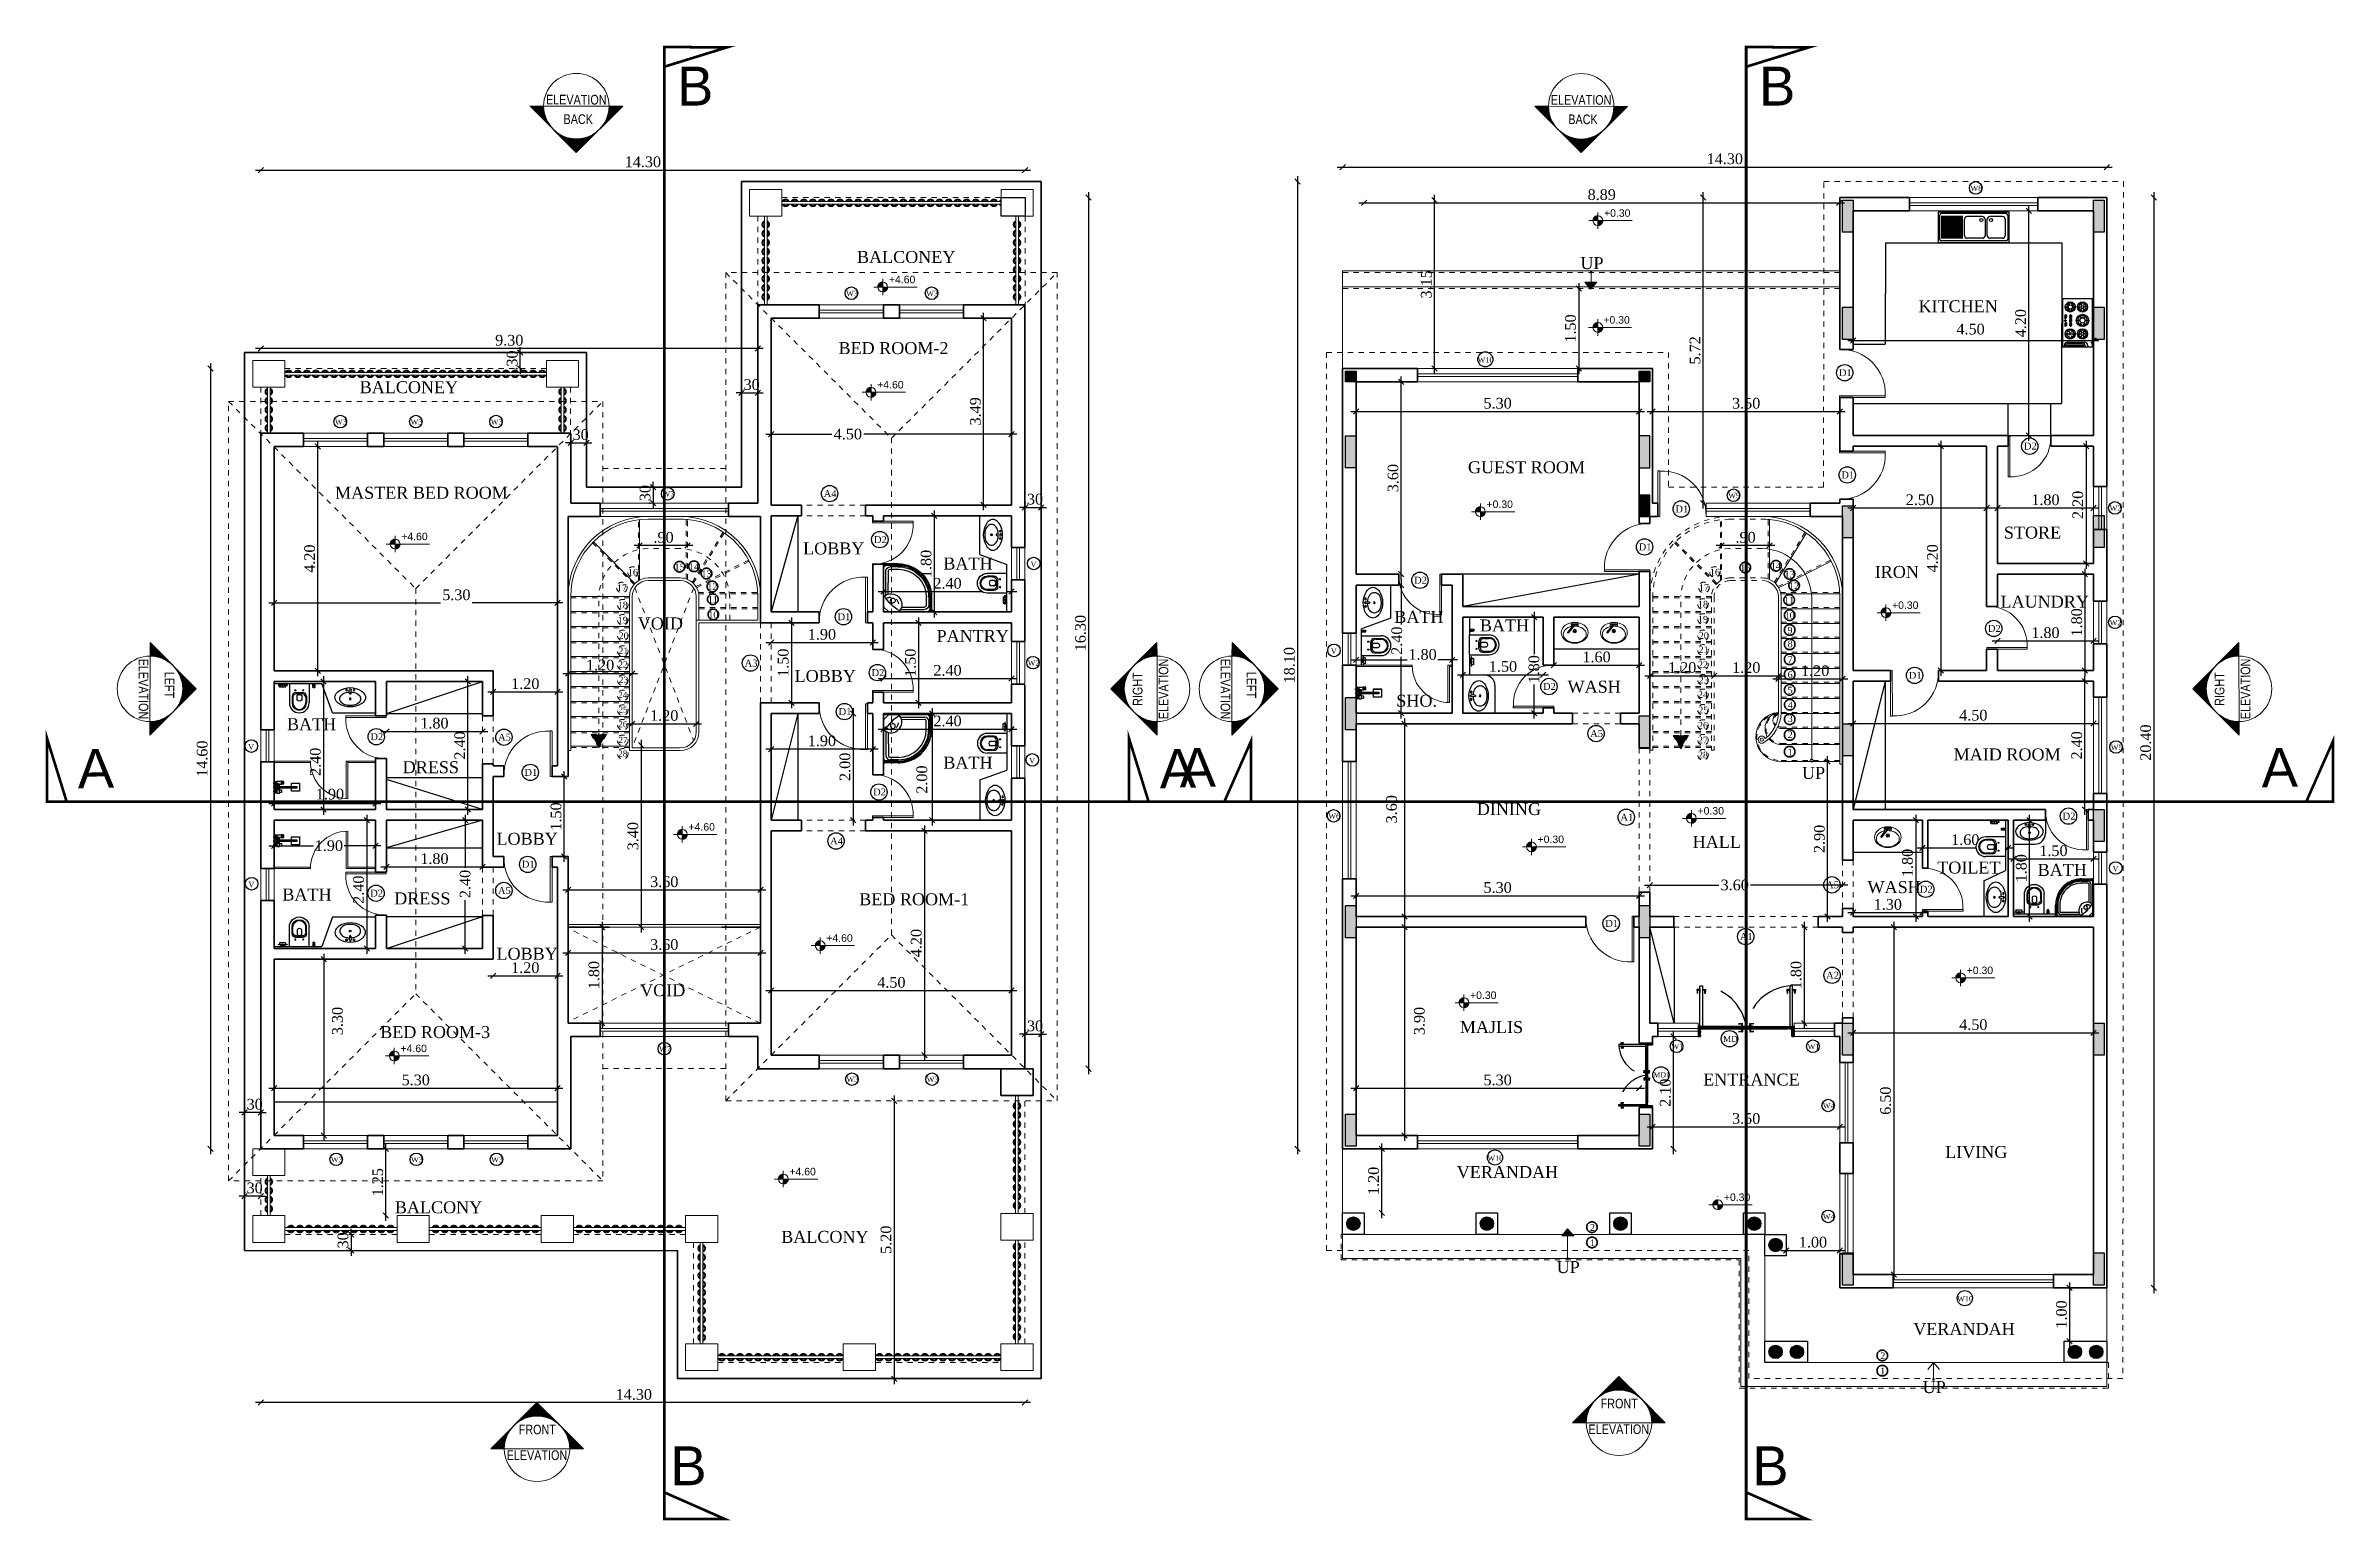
# Model space of a CAD drawing. Header units: metres. Extents: x 503482 to 1007323, y 2781056 to 5562345.
# Drawn here: x 503482.39 to 503525.21, y 2781121.88 to 2781149.47 of the extents above; entities that cross this region are included whole.
import ezdxf
from ezdxf.enums import TextEntityAlignment as Align

# ---------------------------------------------------------------- set-up
doc = ezdxf.new("R2010")
doc.units = ezdxf.units.M
doc.header["$LTSCALE"] = 10
doc.header["$MEASUREMENT"] = 0
doc.header["$PDMODE"] = 3
for name, pattern in [('1013-Lower$0$CACHE', [0.375, 0.25, -0.125]), ('DOT2', [0.125, 0, -0.125]), ('HIDDEN', [0.375, 0.25, -0.125]), ('HIDDEN2', [0.1875, 0.125, -0.0625]), ('K3 X-REF$0$MOCK-UP KING XREF$0$HIDDEN IDS', [3.33375, 2.2225, -1.11125])]:
    doc.linetypes.add(name, pattern=pattern)
doc.layers.get('0').update_dxf_attribs({"linetype": 'CONTINUOUS'})
doc.layers.get('DEFPOINTS').update_dxf_attribs({"linetype": 'CONTINUOUS'})
for name, color, linetype, lineweight in [('01 wall', 4, 'CONTINUOUS', 35), ('01_WALLS', 7, 'CONTINUOUS', 25), ('G-ANNO-SYMB', 111, 'CONTINUOUS', 9), ('H LINE', 1, 'HIDDEN', 5), ('S-TIE BEAM', 3, 'CONTINUOUS', 25), ('TEXT', 254, 'CONTINUOUS', 13), ('WALL', 7, 'CONTINUOUS', 30), ('win', 6, 'CONTINUOUS', 15), ('WINDOW', 5, 'CONTINUOUS', 9)]:
    doc.layers.add(name, color=color, linetype=linetype, lineweight=lineweight)
for name, color, linetype in [('12_TEXT', 1, 'CONTINUOUS'), ('ACCESSORIES', 1, 'CONTINUOUS'), ('contur', 2, 'HIDDEN2'), ('DOOR', 8, 'CONTINUOUS'), ('FIXTR', 161, 'CONTINUOUS'), ('FUR', 31, 'CONTINUOUS'), ('IBS_WOOD', 32, 'CONTINUOUS'), ('IDS_FIXT', 31, 'CONTINUOUS'), ('IDT-13Light', 134, 'CONTINUOUS'), ('IDT-18Norm', 30, 'CONTINUOUS'), ('IDT-HATCH', 250, 'CONTINUOUS'), ('IDT_13LIGHT', 134, 'CONTINUOUS'), ('IDT_FIXT', 31, 'CONTINUOUS'), ('IDT_HATCH', 253, 'CONTINUOUS'), ('line', 250, 'CONTINUOUS'), ('S-COL', 6, 'CONTINUOUS'), ('S-COL HATCH', 161, 'CONTINUOUS')]:
    doc.layers.add(name, color=color, linetype=linetype)
doc.styles.add('AREAL', font='times.ttf')
doc.styles.add('ARIAL', font='arial.ttf')
doc.styles.add('PLAN-D$0$STANDARD', font='txt')
doc.styles.add('SANSSERIFBOLD', font='sanss___.ttf', dxfattribs={"height": 18})
doc.dimstyles.new('bdc-1-100-A', dxfattribs={"dimtxt": 0.2, "dimasz": 0.1, "dimexe": 0, "dimexo": 0, "dimgap": 0.05, "dimtad": 1, "dimzin": 7, "dimdsep": 46, "dimtxsty": 'AREAL', "dimblk": 'OBLIQUE', "dimcen": 0.001, "dimdle": 0.1, "dimse1": 1, "dimse2": 1, "dimclrd": 15, "dimclre": 8, "dimclrt": 3, "dimadec": 0, "dimazin": 0, "dimtfac": 1, "dimtix": 1, "dimtmove": 2, "dimatfit": 3, "dimldrblk": 'OBLIQUE', "dimfxl": 0.1, "dimtolj": 1, "dimtzin": 0, "dimlwe": 5, "dimarcsym": 0})
pattern_1 = [(270, (1193466.1382, 369630.9435), (3, -1e-15), [])]
pattern_2 = [(220.2364, (1314412.3095, -168548.5873), (424.2638028, 353.5537234), [6.0208, -596.05895]), (236.3099, (1314407.713, -168552.476), (-106.0661275, -176.7766382), [7.64855, -247.30245]), (270, (1314403.47, -168558.84), (35.35535, -35.35535), [5.65685, -65.0538]), (271.8476, (1314403.4707, -168564.4972), (35.3551518, -1025.30484585), [10.96585, -1085.61975]), (237.9946, (1314403.8242, -168575.4574), (247.4874862, 388.90867115), [6.67085, -660.41235]), (225, (1314400.29, -168581.114), (-1e-14, -70.71068), [12.5, -37.5]), (215.5377, (1314391.45, -168589.953), (212.131996, 141.4214494), [6.08275, -298.05535]), (219.2894, (1314421.8555, -168558.1333), (353.5534167, 282.8426456), [5.02495, -497.46885]), (225, (1314417.966, -168561.315), (-1e-14, -70.71068), [7.5, -42.5]), (253.3008, (1314412.663, -168566.6186), (-176.776209, -601.04090522), [7.3824, -730.85875]), (277.125, (1314410.5417, -168573.6896), (-35.3552413, 318.19808563), [11.40175, -558.68595]), (264.2894, (1314411.956, -168585.0033), (-35.3553747, -388.90873925), [7.10635, -703.5272]), (231.3402, (1314411.249, -168592.0744), (-247.4872965, -318.1980862), [9.0554, -443.71385]), (213.1113, (1314405.592, -168599.1455), (601.04104106, 388.90826175), [9.70825, -961.11615]), (218.2902, (1314432.8156, -168569.0934), (-353.55320954, -282.84296408), [8.5586, -847.3035]), (228.3665, (1314426.098, -168574.3967), (-530.3296743, -601.04112765), [8.5147, -842.95465]), (258.6901, (1314420.441, -168580.761), (35.355276, 106.0660487), [9.0139, -171.2637]), (272.4896, (1314418.6735, -168589.5995), (35.35597388, -742.46209876), [8.1394, -805.8016]), (239.9314, (1314419.027, -168597.7313), (-282.84283908, -494.97465805), [7.7621, -768.44665]), (225, (1314415.14, -168604.45), (-1e-14, -70.71068), [6, -44]), (212.0054, (1314410.8953, -168608.6914), (-388.90867115, -247.4874862), [6.67085, -660.41235]), (225, (1314395.34, -168553.537), (-1e-14, -70.71068), [0, -50]), (88.1524, (1314395.6925, -168563.7901), (-35.3551518, -1025.30484585), [10.96585, -1085.61975]), (71.5651, (1314431.401, -168588.185), (-7.6e-05, 70.710695), [4.47215, -107.33125]), (53.1301, (1314432.8156, -168583.943), (176.7767102, 247.4873427), [7.07105, -346.4823]), (21.8014, (1314437.058, -168578.286), (247.4874107, 106.0659608), [3.8079, -376.98075]), (251.5651, (1314395.692, -168563.79), (7.6e-05, -70.710695), [5.59015, -106.21325]), (231.7098, (1314393.9247, -168569.0934), (282.84296408, 353.55320954), [8.5586, -847.3035]), (214.8753, (1314388.6214, -168575.811), (-707.10704205, -494.974400385), [14.22145, -1407.9248]), (214.6952, (1314408.4204, -168544.6983), (-247.4872262, -176.77691044), [5.59015, -553.4268]), (240.5241, (1314403.8242, -168547.8802), (282.84282727, 494.97470448), [9.34075, -924.7363]), (267.8789, (1314399.228, -168556.012), (35.35537582, 883.8834958), [9.5525, -945.69615]), (259.6952, (1314398.8745, -168565.558), (-106.0655098, -601.04086543), [7.9057, -782.6637]), (234.4623, (1314397.46, -168573.336), (-141.4214494, -212.131996), [9.12415, -295.014]), (218.4181, (1314392.157, -168580.7607), (671.75102275, 530.33060694), [13.08625, -1295.539]), (216.8699, (1314417.259, -168553.537), (247.4873427, 176.7767102), [7.07105, -346.4823]), (236.3099, (1314411.602, -168557.78), (-106.0661275, -176.7766382), [7.64855, -247.30245]), (267.5104, (1314407.3598, -168564.1437), (35.35597388, 742.46209876), [8.1394, -805.8016]), (270, (1314407.006, -168572.275), (35.35535, -35.35535), [9.1924, -61.5183]), (242.354, (1314407.0062, -168581.4678), (318.1983173, 601.04064102), [8.38155, -829.7712]), (221.6335, (1314403.117, -168588.8924), (601.04112765, 530.3296743), [8.5147, -842.95465]), (207.8973, (1314396.753, -168594.5493), (-459.61930964, -247.48759395), [6.80075, -673.2728]), (216.2538, (1314426.098, -168562.376), (-282.8428374, -212.1318625), [6.57645, -651.07085]), (239.9314, (1314420.7948, -168566.265), (-282.84283908, -494.97465805), [7.7621, -768.44665]), (257.0054, (1314416.9057, -168572.9825), (70.7106017, 282.84271425), [9.434, -462.2651]), (274.8991, (1314414.7844, -168582.175), (-70.71081494, 848.52813705), [12.41975, -1229.5545]), (240.9454, (1314415.845, -168594.549), (106.0660256, 176.7766959), [7.2801, -356.7254]), (218.991, (1314412.3095, -168600.9132), (-388.90869672, -318.19806686), [9.5525, -945.69615]), (201.8014, (1314404.885, -168606.9236), (-247.4874107, -106.0659608), [3.8079, -376.98075]), (215.5377, (1314436.705, -168572.9825), (212.131996, 141.4214494), [6.08275, -298.05535]), (235.008, (1314431.755, -168576.518), (-318.19791303, -459.61951478), [8.63135, -854.5025]), (262.4054, (1314426.8052, -168583.5891), (-106.0653989, -813.17288384), [10.70045, -1059.34625]), (254.0546, (1314390.0356, -168558.8404), (-106.0660298, -388.9087442), [5.1478, -509.6337]), (235.7843, (1314388.6214, -168563.7901), (459.61937079, 671.75144401), [10.6888, -1058.18915]), (217.875, (1314382.611, -168572.629), (282.8426652, 212.1321085), [12.0934, -391.0195])]
pattern_3 = [(220.2364, (1314394.2916, -168549.0694), (424.2638028, 353.5537234), [6.0208, -596.05895]), (236.3099, (1314389.695, -168552.959), (-106.0661275, -176.7766382), [7.64855, -247.30245]), (270, (1314385.453, -168559.322), (35.35535, -35.35535), [5.65685, -65.0538]), (271.8476, (1314385.4528, -168564.9794), (35.3551518, -1025.30484585), [10.96585, -1085.61975]), (237.9946, (1314385.8063, -168575.9395), (247.4874862, 388.90867115), [6.67085, -660.41235]), (225, (1314382.27, -168581.596), (-1e-14, -70.71068), [12.5, -37.5]), (215.5377, (1314373.432, -168590.435), (212.131996, 141.4214494), [6.08275, -298.05535]), (219.2894, (1314403.8376, -168558.6154), (353.5534167, 282.8426456), [5.02495, -497.46885]), (225, (1314399.95, -168561.797), (-1e-14, -70.71068), [7.5, -42.5]), (253.3008, (1314394.6452, -168567.1007), (-176.776209, -601.04090522), [7.3824, -730.85875]), (277.125, (1314392.524, -168574.1717), (-35.3552413, 318.19808563), [11.40175, -558.68595]), (264.2894, (1314393.938, -168585.4854), (-35.3553747, -388.90873925), [7.10635, -703.5272]), (231.3402, (1314393.231, -168592.5565), (-247.4872965, -318.1980862), [9.0554, -443.71385]), (213.1113, (1314387.574, -168599.6276), (601.04104106, 388.90826175), [9.70825, -961.11615]), (218.2902, (1314414.7977, -168569.5755), (-353.55320954, -282.84296408), [8.5586, -847.3035]), (228.3665, (1314408.0802, -168574.8788), (-530.3296743, -601.04112765), [8.5147, -842.95465]), (258.6901, (1314402.423, -168581.243), (35.355276, 106.0660487), [9.0139, -171.2637]), (272.4896, (1314400.6556, -168590.0816), (35.35597388, -742.46209876), [8.1394, -805.8016]), (239.9314, (1314401.009, -168598.2134), (-282.84283908, -494.97465805), [7.7621, -768.44665]), (225, (1314397.12, -168604.93), (-1e-14, -70.71068), [6, -44]), (212.0054, (1314392.8774, -168609.1735), (-388.90867115, -247.4874862), [6.67085, -660.41235]), (225, (1314377.32, -168554.02), (-1e-14, -70.71068), [0, -50]), (88.1524, (1314377.6746, -168564.2722), (-35.3551518, -1025.30484585), [10.96585, -1085.61975]), (71.5651, (1314413.384, -168588.667), (-7.6e-05, 70.710695), [4.47215, -107.33125]), (53.1301, (1314414.798, -168584.425), (176.7767102, 247.4873427), [7.07105, -346.4823]), (21.8014, (1314419.0404, -168578.768), (247.4874107, 106.0659608), [3.8079, -376.98075]), (251.5651, (1314377.675, -168564.272), (7.6e-05, -70.710695), [5.59015, -106.21325]), (231.7098, (1314375.9068, -168569.5755), (282.84296408, 353.55320954), [8.5586, -847.3035]), (214.8753, (1314370.6035, -168576.293), (-707.10704205, -494.974400385), [14.22145, -1407.9248]), (214.6952, (1314390.4025, -168545.1804), (-247.4872262, -176.77691044), [5.59015, -553.4268]), (240.5241, (1314385.8063, -168548.3623), (282.84282727, 494.97470448), [9.34075, -924.7363]), (267.8789, (1314381.2101, -168556.494), (35.35537582, 883.8834958), [9.5525, -945.69615]), (259.6952, (1314380.8566, -168566.04), (-106.0655098, -601.04086543), [7.9057, -782.6637]), (234.4623, (1314379.442, -168573.818), (-141.4214494, -212.131996), [9.12415, -295.014]), (218.4181, (1314374.139, -168581.2428), (671.75102275, 530.33060694), [13.08625, -1295.539]), (216.8699, (1314399.2414, -168554.019), (247.4873427, 176.7767102), [7.07105, -346.4823]), (236.3099, (1314393.585, -168558.262), (-106.0661275, -176.7766382), [7.64855, -247.30245]), (267.5104, (1314389.342, -168564.6258), (35.35597388, 742.46209876), [8.1394, -805.8016]), (270, (1314388.99, -168572.758), (35.35535, -35.35535), [9.1924, -61.5183]), (242.354, (1314388.9883, -168581.95), (318.1983173, 601.04064102), [8.38155, -829.7712]), (221.6335, (1314385.0992, -168589.3745), (601.04112765, 530.3296743), [8.5147, -842.95465]), (207.8973, (1314378.7353, -168595.0314), (-459.61930964, -247.48759395), [6.80075, -673.2728]), (216.2538, (1314408.0802, -168562.858), (-282.8428374, -212.1318625), [6.57645, -651.07085]), (239.9314, (1314402.777, -168566.747), (-282.84283908, -494.97465805), [7.7621, -768.44665]), (257.0054, (1314398.888, -168573.4646), (70.7106017, 282.84271425), [9.434, -462.2651]), (274.8991, (1314396.7665, -168582.657), (-70.71081494, 848.52813705), [12.41975, -1229.5545]), (240.9454, (1314397.827, -168595.0314), (106.0660256, 176.7766959), [7.2801, -356.7254]), (218.991, (1314394.2916, -168601.3954), (-388.90869672, -318.19806686), [9.5525, -945.69615]), (201.8014, (1314386.867, -168607.406), (-247.4874107, -106.0659608), [3.8079, -376.98075]), (215.5377, (1314418.687, -168573.465), (212.131996, 141.4214494), [6.08275, -298.05535]), (235.008, (1314413.737, -168577.0002), (-318.19791303, -459.61951478), [8.63135, -854.5025]), (262.4054, (1314408.7873, -168584.0712), (-106.0653989, -813.17288384), [10.70045, -1059.34625]), (254.0546, (1314372.0178, -168559.3225), (-106.0660298, -388.9087442), [5.1478, -509.6337]), (235.7843, (1314370.6035, -168564.2722), (459.61937079, 671.75144401), [10.6888, -1058.18915]), (217.875, (1314364.593, -168573.111), (282.8426652, 212.1321085), [12.0934, -391.0195])]
pattern_4 = [(220.2364, (1315474.6587, -168522.0703), (424.2638028, 353.5537234), [6.0208, -596.05895]), (236.3099, (1315470.063, -168525.959), (-106.0661275, -176.7766382), [7.64855, -247.30245]), (270, (1315465.82, -168532.323), (35.35535, -35.35535), [5.65685, -65.0538]), (271.8476, (1315465.82, -168537.9802), (35.3551518, -1025.30484585), [10.96585, -1085.61975]), (237.9946, (1315466.1735, -168548.9404), (247.4874862, 388.90867115), [6.67085, -660.41235]), (225, (1315462.64, -168554.597), (-3e-14, -70.71068), [12.5, -37.5]), (215.5377, (1315453.799, -168563.436), (212.131996, 141.4214494), [6.08275, -298.05535]), (219.2894, (1315484.2047, -168531.616), (353.5534167, 282.8426456), [5.02495, -497.46885]), (225, (1315480.316, -168534.8), (-3e-14, -70.71068), [7.5, -42.5]), (253.3008, (1315475.0123, -168540.1015), (-176.776209, -601.04090522), [7.3824, -730.85875]), (277.125, (1315472.891, -168547.1726), (-35.3552413, 318.19808563), [11.40175, -558.68595]), (264.2894, (1315474.3052, -168558.4863), (-35.3553747, -388.90873925), [7.10635, -703.5272]), (231.3402, (1315473.598, -168565.5574), (-247.4872965, -318.1980862), [9.0554, -443.71385]), (213.1113, (1315467.9412, -168572.6284), (601.04104106, 388.90826175), [9.70825, -961.11615]), (218.2902, (1315495.1648, -168542.5764), (-353.55320954, -282.84296408), [8.5586, -847.3035]), (228.3665, (1315488.4473, -168547.8797), (-530.3296743, -601.04112765), [8.5147, -842.95465]), (258.6901, (1315482.79, -168554.244), (35.355276, 106.0660487), [9.0139, -171.2637]), (272.4896, (1315481.0227, -168563.0825), (35.35597388, -742.46209876), [8.1394, -805.8016]), (239.9314, (1315481.3762, -168571.2142), (-282.84283908, -494.97465805), [7.7621, -768.44665]), (225, (1315477.487, -168577.93), (-3e-14, -70.71068), [6, -44]), (212.0054, (1315473.2445, -168582.1744), (-388.90867115, -247.4874862), [6.67085, -660.41235]), (225, (1315457.69, -168527.02), (-3e-14, -70.71068), [0, -50]), (88.1524, (1315458.0417, -168537.273), (-35.3551518, -1025.30484585), [10.96585, -1085.61975]), (71.5651, (1315493.75, -168561.668), (-7.6e-05, 70.710695), [4.47215, -107.33125]), (53.1301, (1315495.165, -168557.4256), (176.7767102, 247.4873427), [7.07105, -346.4823]), (21.8014, (1315499.4075, -168551.769), (247.4874107, 106.0659608), [3.8079, -376.98075]), (251.5651, (1315458.042, -168537.273), (7.6e-05, -70.710695), [5.59015, -106.21325]), (231.7098, (1315456.274, -168542.5764), (282.84296408, 353.55320954), [8.5586, -847.3035]), (214.8753, (1315450.9707, -168549.2939), (-707.10704205, -494.974400385), [14.22145, -1407.9248]), (214.6952, (1315470.7696, -168518.181), (-247.4872262, -176.77691044), [5.59015, -553.4268]), (240.5241, (1315466.1735, -168521.3632), (282.84282727, 494.97470448), [9.34075, -924.7363]), (267.8789, (1315461.5773, -168529.495), (35.35537582, 883.8834958), [9.5525, -945.69615]), (259.6952, (1315461.2237, -168539.041), (-106.0655098, -601.04086543), [7.9057, -782.6637]), (234.4623, (1315459.8095, -168546.819), (-141.4214494, -212.131996), [9.12415, -295.014]), (218.4181, (1315454.5062, -168554.2437), (671.75102275, 530.33060694), [13.08625, -1295.539]), (216.8699, (1315479.6085, -168527.02), (247.4873427, 176.7767102), [7.07105, -346.4823]), (236.3099, (1315473.952, -168531.263), (-106.0661275, -176.7766382), [7.64855, -247.30245]), (267.5104, (1315469.709, -168537.6266), (35.35597388, 742.46209876), [8.1394, -805.8016]), (270, (1315469.355, -168545.76), (35.35535, -35.35535), [9.1924, -61.5183]), (242.354, (1315469.3554, -168554.9508), (318.1983173, 601.04064102), [8.38155, -829.7712]), (221.6335, (1315465.4663, -168562.3754), (601.04112765, 530.3296743), [8.5147, -842.95465]), (207.8973, (1315459.1024, -168568.0322), (-459.61930964, -247.48759395), [6.80075, -673.2728]), (216.2538, (1315488.4473, -168535.859), (-282.8428374, -212.1318625), [6.57645, -651.07085]), (239.9314, (1315483.144, -168539.748), (-282.84283908, -494.97465805), [7.7621, -768.44665]), (257.0054, (1315479.255, -168546.4655), (70.7106017, 282.84271425), [9.434, -462.2651]), (274.8991, (1315477.1336, -168555.6579), (-70.71081494, 848.52813705), [12.41975, -1229.5545]), (240.9454, (1315478.194, -168568.032), (106.0660256, 176.7766959), [7.2801, -356.7254]), (218.991, (1315474.6587, -168574.3962), (-388.90869672, -318.19806686), [9.5525, -945.69615]), (201.8014, (1315467.234, -168580.4066), (-247.4874107, -106.0659608), [3.8079, -376.98075]), (215.5377, (1315499.054, -168546.4655), (212.131996, 141.4214494), [6.08275, -298.05535]), (235.008, (1315494.1042, -168550.001), (-318.19791303, -459.61951478), [8.63135, -854.5025]), (262.4054, (1315489.1544, -168557.072), (-106.0653989, -813.17288384), [10.70045, -1059.34625]), (254.0546, (1315452.385, -168532.3233), (-106.0660298, -388.9087442), [5.1478, -509.6337]), (235.7843, (1315450.9707, -168537.273), (459.61937079, 671.75144401), [10.6888, -1058.18915]), (217.875, (1315444.96, -168546.112), (282.8426652, 212.1321085), [12.0934, -391.0195])]

msp = doc.modelspace()

# ---------------------------------------------------------------- texts
at = {"layer": '12_TEXT', "color": 5, "lineweight": 5, "ltscale": 36, "style": 'SANSSERIFBOLD'}
for s, p in [('+0.30', (503511.551, 2781146.266)), ('+4.60', (503498.17, 2781145.023)), ('+0.30', (503511.539, 2781144.266)), ('+4.60', (503497.951, 2781143.054)), ('+0.30', (503509.352, 2781140.818)), ('+4.60', (503489.046, 2781140.214)), ('+0.30', (503516.94, 2781138.929)), ('+0.30', (503513.301, 2781135.081)), ('+4.60', (503494.42, 2781134.781)), ('+0.30', (503510.308, 2781134.547)), ('+4.60', (503496.999, 2781132.701)), ('+0.30', (503518.337, 2781132.096)), ('+0.30', (503509.044, 2781131.631)), ('+4.60', (503489.031, 2781130.635)), ('+4.60', (503496.309, 2781128.331)), ('+0.30', (503513.794, 2781127.851))]:
    msp.add_text(s, height=0.14, dxfattribs=at).set_placement(p)
at = {"layer": 'G-ANNO-SYMB', "style": 'ARIAL', "width": 0.8}
for s, rotation, p in [('ELEVATION', 359.9021, (503491.754, 2781148.368)), ('ELEVATION', 359.9021, (503510.556, 2781148.364)), ('BACK', 359.9021, (503492.082, 2781148.003)), ('BACK', 359.9021, (503510.883, 2781148)), ('ELEVATION', 269.9021, (503484.134, 2781137.998)), ('LEFT', 269.9021, (503484.618, 2781137.754)), ('RIGHT', 90.0979, (503502.915, 2781137.114)), ('ELEVATION', 90.0979, (503503.401, 2781136.865)), ('ELEVATION', 269.9021, (503504.378, 2781137.998)), ('LEFT', 269.9021, (503504.863, 2781137.754)), ('RIGHT', 90.0979, (503523.16, 2781137.114)), ('ELEVATION', 90.0979, (503523.645, 2781136.865)), ('FRONT', 0.0979, (503511.488, 2781123.969)), ('FRONT', 0.0979, (503491.244, 2781123.483)), ('ELEVATION', 0.0979, (503511.262, 2781123.488)), ('ELEVATION', 0.0979, (503491.018, 2781123.002))]:
    msp.add_text(s, height=0.1807, rotation=rotation, dxfattribs=at).set_placement(p)
at = {"layer": 'TEXT', "color": 1, "lineweight": 25, "style": 'AREAL'}
for s, height, p in [('BALCONEY', 0.224, (503497.573, 2781145.402)), ('BALCONEY', 0.224, (503497.573, 2781145.402)), ('UP', 0.224, (503511.109, 2781145.287)), ('KITCHEN', 0.224, (503517.435, 2781144.48)), ('BED ROOM-2', 0.224, (503497.227, 2781143.697)), ('BALCONEY', 0.224, (503488.268, 2781142.965)), ('GUEST ROOM', 0.224, (503509.005, 2781141.467)), ('MASTER BED ROOM', 0.224, (503487.807, 2781140.99)), ('STORE', 0.224, (503519.033, 2781140.245)), ('LOBBY', 0.224, (503496.565, 2781139.948)), ('BATH', 0.224, (503499.189, 2781139.665)), ('IRON', 0.224, (503516.616, 2781139.509)), ('LAUNDRY', 0.224, (503518.97, 2781138.952)), ('PANTRY', 0.224, (503499.062, 2781138.31)), ('BATH', 0.224, (503507.627, 2781138.667)), ('BATH', 0.224, (503509.229, 2781138.507)), ('LOBBY', 0.224, (503496.406, 2781137.562)), ('SHO.', 0.224, (503507.664, 2781137.099)), ('WASH', 0.224, (503510.869, 2781137.361)), ('BATH', 0.224, (503486.908, 2781136.659)), ('DRESS', 0.224, (503489.073, 2781135.855)), ('BATH', 0.224, (503499.189, 2781135.94)), ('MAID ROOM', 0.224, (503518.093, 2781136.094)), ('DINING', 0.224, (503509.171, 2781135.072)), ('LOBBY', 0.224, (503490.828, 2781134.515)), ('HALL', 0.224, (503513.21, 2781134.457)), ('TOILET', 0.224, (503517.786, 2781133.977)), ('WASH', 0.224, (503516.481, 2781133.611)), ('BATH', 0.224, (503519.665, 2781133.933)), ('BATH', 0.224, (503486.821, 2781133.472)), ('DRESS', 0.224, (503488.914, 2781133.4)), ('BED ROOM-1', 0.224, (503497.615, 2781133.384)), ('LOBBY', 0.224, (503490.828, 2781132.364)), ('VOID', 0.224, (503493.515, 2781131.681)), ('MAJLIS', 0.224, (503508.853, 2781130.993)), ('BED ROOM-3', 0.224, (503488.651, 2781130.899)), ('ENTRANCE', 0.224, (503513.406, 2781130.01)), ('LIVING', 0.224, (503517.934, 2781128.655)), ('VERANDAH', 0.224, (503508.795, 2781128.28)), ('BALCONY', 0.224, (503488.926, 2781127.62)), ('2', 0.125, (503511.288, 2781127.291)), ('BALCONY', 0.224, (503496.155, 2781127.067)), ('1', 0.125, (503511.288, 2781127.006)), ('UP', 0.224, (503510.665, 2781126.502)), ('VERANDAH', 0.224, (503517.338, 2781125.343)), ('2', 0.125, (503516.719, 2781124.891)), ('1', 0.125, (503516.719, 2781124.606)), ('UP', 0.224, (503517.513, 2781124.256))]:
    msp.add_text(s, height=height, dxfattribs=at).set_placement(p)

# ---------------------------------------------------------------- blocks, each defined once
blk = doc.blocks.new('A$Ca7303c29')
at = {"layer": '01_WALLS', "ltscale": 0.04}
h = blk.add_hatch(color=161, dxfattribs=at)
h.dxf.hatch_style = 1
h.paths.add_polyline_path([(9.2, 0.3), (9.4, 0.3), (9.4, -0.3), (9.2, -0.3)])
h = blk.add_hatch(color=161, dxfattribs=at)
h.dxf.hatch_style = 1
h.paths.add_polyline_path([(13.9, -1.705), (14.1, -1.705), (14.1, -2.305), (13.9, -2.305)])
h = blk.add_hatch(color=161, dxfattribs=at)
h.dxf.hatch_style = 1
h.paths.add_polyline_path([(-0.1, -2.898), (0.1, -2.898), (0.1, -3.098), (-0.1, -3.098)])
h = blk.add_hatch(color=161, dxfattribs=at)
h.dxf.hatch_style = 1
h.paths.add_polyline_path([(5.4, -2.898), (5.6, -2.898), (5.6, -3.098), (5.4, -3.098)])
h = blk.add_hatch(color=161, dxfattribs=at)
h.dxf.hatch_style = 1
h.paths.add_polyline_path([(-0.1, -4.108), (0.1, -4.108), (0.1, -4.708), (-0.1, -4.708)])
h = blk.add_hatch(color=161, dxfattribs=at)
h.dxf.hatch_style = 1
h.paths.add_polyline_path([(5.6, -4.108), (5.4, -4.108), (5.4, -4.708), (5.6, -4.708)])
h = blk.add_hatch(color=161, dxfattribs=at)
h.dxf.hatch_style = 1
h.paths.add_polyline_path([(5.6, -5.218), (5.4, -5.218), (5.4, -5.618), (5.6, -5.618)])
h = blk.add_hatch(color=161, dxfattribs=at)
h.dxf.hatch_style = 1
h.paths.add_polyline_path([(9.2, -9.5), (9.4, -9.5), (9.4, -10.1), (9.2, -10.1)])
at = {"layer": 'S-COL HATCH', "ltscale": 0.04}
h = blk.add_hatch(color=161, dxfattribs=at)
h.dxf.hatch_style = 1
h.paths.add_polyline_path([(13.9, 0.3), (14.1, 0.3), (14.1, -0.3), (13.9, -0.3)])
h = blk.add_hatch(color=161, dxfattribs=at)
h.dxf.hatch_style = 1
h.paths.add_polyline_path([(9.2, -1.705), (9.4, -1.705), (9.4, -2.305), (9.2, -2.305)])
h = blk.add_hatch(color=161, dxfattribs=at)
h.dxf.hatch_style = 1
h.paths.add_polyline_path([(9.2, -5.418), (9.4, -5.418), (9.4, -6.018), (9.2, -6.018)])
h = blk.add_hatch(color=161, dxfattribs=at)
h.dxf.hatch_style = 1
h.paths.add_polyline_path([(13.9, -5.602), (14.1, -5.602), (14.1, -6.202), (13.9, -6.202)])
h = blk.add_hatch(color=161, dxfattribs=at)
h.dxf.hatch_style = 1
h.paths.add_polyline_path([(-0.1, -9.009), (0.1, -9.009), (0.1, -9.609), (-0.1, -9.609)])
h = blk.add_hatch(color=161, dxfattribs=at)
h.dxf.hatch_style = 1
h.paths.add_polyline_path([(5.4, -9.35), (5.6, -9.35), (5.6, -9.95), (5.4, -9.95)])
h = blk.add_hatch(color=161, dxfattribs=at)
h.dxf.hatch_style = 1
h.paths.add_polyline_path([(13.9, -11.1), (14.1, -11.1), (14.1, -11.7), (13.9, -11.7)])
h = blk.add_hatch(color=161, dxfattribs=at)
h.dxf.hatch_style = 1
h.paths.add_polyline_path([(-0.1, -12.9), (0.1, -12.9), (0.1, -13.5), (-0.1, -13.5)])
h = blk.add_hatch(color=161, dxfattribs=at)
h.dxf.hatch_style = 1
h.paths.add_polyline_path([(5.4, -12.9), (5.6, -12.9), (5.6, -13.5), (5.4, -13.5)])
h = blk.add_hatch(color=161, dxfattribs=at)
h.dxf.hatch_style = 1
h.paths.add_polyline_path([(9.2, -15.1), (9.4, -15.1), (9.4, -15.7), (9.2, -15.7)])
h = blk.add_hatch(color=161, dxfattribs=at)
h.dxf.hatch_style = 1
h.paths.add_polyline_path([(13.9, -15.1), (14.1, -15.1), (14.1, -15.7), (13.9, -15.7)])
h = blk.add_hatch(color=161, dxfattribs=at)
h.dxf.hatch_style = 1
h.paths.add_polyline_path([(-0.1, -16.8), (0.1, -16.8), (0.1, -17.4), (-0.1, -17.4)])
h = blk.add_hatch(color=161, dxfattribs=at)
h.dxf.hatch_style = 1
h.paths.add_polyline_path([(5.4, -16.8), (5.6, -16.8), (5.6, -17.4), (5.4, -17.4)])
h = blk.add_hatch(color=161, dxfattribs=at)
h.dxf.hatch_style = 1
edge = h.paths.add_edge_path()
edge.add_arc((0.05, -18.85), 0.125, 0, 360)
h = blk.add_hatch(color=161, dxfattribs=at)
h.dxf.hatch_style = 1
edge = h.paths.add_edge_path()
edge.add_arc((2.55, -18.85), 0.125, 0, 360)
h = blk.add_hatch(color=161, dxfattribs=at)
h.dxf.hatch_style = 1
edge = h.paths.add_edge_path()
edge.add_arc((5.05, -18.85), 0.125, 0, 360)
h = blk.add_hatch(color=161, dxfattribs=at)
h.dxf.hatch_style = 1
edge = h.paths.add_edge_path()
edge.add_arc((7.55, -18.85), 0.125, 0, 360)
h = blk.add_hatch(color=161, dxfattribs=at)
h.dxf.hatch_style = 1
edge = h.paths.add_edge_path()
edge.add_arc((7.95, -19.25), 0.125, 0, 360)
h = blk.add_hatch(color=161, dxfattribs=at)
h.dxf.hatch_style = 1
h.paths.add_polyline_path([(9.2, -19.4), (9.4, -19.4), (9.4, -20), (9.2, -20)])
h = blk.add_hatch(color=161, dxfattribs=at)
h.dxf.hatch_style = 1
h.paths.add_polyline_path([(13.9, -19.4), (14.1, -19.4), (14.1, -20), (13.9, -20)])
h = blk.add_hatch(color=161, dxfattribs=at)
h.dxf.hatch_style = 1
edge = h.paths.add_edge_path()
edge.add_arc((7.95, -21.25), 0.125, 0, 360)
h = blk.add_hatch(color=161, dxfattribs=at)
h.dxf.hatch_style = 1
edge = h.paths.add_edge_path()
edge.add_arc((8.35, -21.25), 0.125, 0, 360)
h = blk.add_hatch(color=161, dxfattribs=at)
h.dxf.hatch_style = 1
edge = h.paths.add_edge_path()
edge.add_arc((13.55, -21.25), 0.125, 0, 360)
h = blk.add_hatch(color=161, dxfattribs=at)
h.dxf.hatch_style = 1
edge = h.paths.add_edge_path()
edge.add_arc((13.95, -21.25), 0.125, 0, 360)
at = {"layer": '01_WALLS', "color": 6, "ltscale": 0.04}
for points in [[(-0.1, -2.898), (0.1, -2.898), (0.1, -3.098), (-0.1, -3.098)], [(5.4, -2.898), (5.6, -2.898), (5.6, -3.098), (5.4, -3.098)], [(-0.1, -4.108), (0.1, -4.108), (0.1, -4.708), (-0.1, -4.708)], [(5.6, -4.108), (5.4, -4.108), (5.4, -4.708), (5.6, -4.708)], [(5.6, -5.218), (5.4, -5.218), (5.4, -5.618), (5.6, -5.618)], [(9.2, -9.5), (9.4, -9.5), (9.4, -10.1), (9.2, -10.1)]]:
    blk.add_lwpolyline(points, close=True, dxfattribs=at)
at = {"layer": 'S-COL', "color": 6, "ltscale": 0.04}
for points in [[(9.2, 0.3), (9.4, 0.3), (9.4, -0.3), (9.2, -0.3)], [(13.9, 0.3), (14.1, 0.3), (14.1, -0.3), (13.9, -0.3)], [(9.2, -1.705), (9.4, -1.705), (9.4, -2.305), (9.2, -2.305)], [(9.2, -5.418), (9.4, -5.418), (9.4, -6.018), (9.2, -6.018)], [(13.9, -5.602), (14.1, -5.602), (14.1, -6.202), (13.9, -6.202)], [(-0.1, -9.009), (0.1, -9.009), (0.1, -9.609), (-0.1, -9.609)], [(5.4, -9.35), (5.6, -9.35), (5.6, -9.95), (5.4, -9.95)], [(13.9, -11.1), (14.1, -11.1), (14.1, -11.7), (13.9, -11.7)], [(-0.1, -12.9), (0.1, -12.9), (0.1, -13.5), (-0.1, -13.5)], [(5.4, -12.9), (5.6, -12.9), (5.6, -13.5), (5.4, -13.5)], [(9.2, -15.1), (9.4, -15.1), (9.4, -15.7), (9.2, -15.7)], [(13.9, -15.1), (14.1, -15.1), (14.1, -15.7), (13.9, -15.7)], [(-0.1, -16.8), (0.1, -16.8), (0.1, -17.4), (-0.1, -17.4)], [(5.4, -16.8), (5.6, -16.8), (5.6, -17.4), (5.4, -17.4)], [(9.2, -19.4), (9.4, -19.4), (9.4, -20), (9.2, -20)], [(13.9, -19.4), (14.1, -19.4), (14.1, -20), (13.9, -20)]]:
    blk.add_lwpolyline(points, close=True, dxfattribs=at)
for centre in [(0.05, -18.85), (2.55, -18.85), (5.05, -18.85), (7.55, -18.85), (7.95, -19.25), (7.95, -21.25), (8.35, -21.25), (13.55, -21.25), (13.95, -21.25)]:
    blk.add_circle(centre, 0.125, dxfattribs=at)
at = {"layer": 'S-COL HATCH', "color": 6, "ltscale": 0.04}
blk.add_lwpolyline([(13.9, -1.705), (14.1, -1.705), (14.1, -2.305), (13.9, -2.305)], close=True, dxfattribs=at)
blk = doc.blocks.new('*U1114')
at = {"color": 250, "lineweight": 5}
for p, q in [((0, 13), (-22, -7)), ((-22, 13), (0, -7))]:
    blk.add_line(p, q, dxfattribs=at)
at = {"lineweight": 9, "elevation": 0}
blk.add_lwpolyline([(0, 13), (-22, 13), (-22, -7), (0, -7)], close=True, dxfattribs=at)
blk = doc.blocks.new('*U1117')
at = {"color": 250, "lineweight": 5}
for p, q in [((0, 13), (-19, -7)), ((-19, 13), (0, -7))]:
    blk.add_line(p, q, dxfattribs=at)
at = {"lineweight": 9, "elevation": 0}
blk.add_lwpolyline([(0, 13), (-19, 13), (-19, -7), (0, -7)], close=True, dxfattribs=at)
blk = doc.blocks.new('MAIN DOOR HANDLE')
blk.add_lwpolyline([(29, 0), (-71, 0), (-71, -5), (-28, -5), (-28, -10), (-19, -10), (-19, -15), (19, -15), (19, -10), (26, -10), (26, -5), (29, -5)], close=True)
blk.add_lwpolyline([(-97, -65), (-8, -65), (-8, -15), (8, -15), (8, -73, -0.486602), (-2, -80), (-97, -68)], format="xyb", close=True)
blk = doc.blocks.new('*U1115')
at = {"color": 250, "lineweight": 5}
for p, q in [((2, 13), (-19, -7)), ((-19, 13), (2, -7))]:
    blk.add_line(p, q, dxfattribs=at)
at = {"lineweight": 9, "elevation": 0}
blk.add_lwpolyline([(2, 13), (-19, 13), (-19, -7), (2, -7)], close=True, dxfattribs=at)
blk = doc.blocks.new('*U1116')
at = {"color": 250, "lineweight": 5}
for p, q in [((-5, 13), (-19, -7)), ((-19, 13), (-5, -7))]:
    blk.add_line(p, q, dxfattribs=at)
at = {"lineweight": 9, "elevation": 0}
blk.add_lwpolyline([(-5, 13), (-19, 13), (-19, -7), (-5, -7)], close=True, dxfattribs=at)
blk = doc.blocks.new('gfdsgsfdhgshgfsdjf')
at = {"layer": 'IDT-HATCH'}
h = blk.add_hatch(dxfattribs=at)
h.set_pattern_fill('WOOD3', color=256, scale=50, angle=225, pattern_type=2)
h.set_pattern_definition(pattern_4)
h.paths.add_polyline_path([(1350593, -162084), (1350643, -162084), (1350643, -161937), (1350628, -161937), (1350628, -161884), (1350598, -161884), (1350598, -161889), (1350593, -161889)])
h = blk.add_hatch(dxfattribs=at)
h.set_pattern_fill('WOOD3', color=256, scale=50, angle=225, pattern_type=2)
h.set_pattern_definition(pattern_2)
h.paths.add_polyline_path([(1350729, -161931), (1350729, -161919), (1350744, -161919), (1350744, -161899), (1350729, -161899), (1350729, -161887), (1350634, -161887), (1350634, -161931)])
h = blk.add_hatch(dxfattribs=at)
h.set_pattern_fill('WOOD3', color=256, scale=50, angle=225, pattern_type=2)
h.set_pattern_definition(pattern_3)
h.paths.add_polyline_path([(1351445, -161931), (1351445, -161919), (1351430, -161919), (1351430, -161899), (1351445, -161899), (1351445, -161887), (1351540, -161887), (1351540, -161931)])
h = blk.add_hatch(dxfattribs=at)
h.set_pattern_fill('WOOD3', color=256, scale=50, angle=225, pattern_type=2)
h.set_pattern_definition(pattern_3)
h.paths.add_polyline_path([(1351641, -161931), (1351641, -161919), (1351656, -161919), (1351656, -161899), (1351641, -161899), (1351641, -161887), (1351546, -161887), (1351546, -161931)])
h = blk.add_hatch(dxfattribs=at)
h.set_pattern_fill('WOOD3', color=256, scale=50, angle=225, pattern_type=2)
h.set_pattern_definition(pattern_2)
h.paths.add_polyline_path([(1352357, -161931), (1352357, -161919), (1352342, -161919), (1352342, -161899), (1352357, -161899), (1352357, -161887), (1352452, -161887), (1352452, -161931)])
h = blk.add_hatch(dxfattribs=at)
h.set_pattern_fill('WOOD3', color=256, scale=50, angle=225, pattern_type=2)
h.set_pattern_definition(pattern_4)
h.paths.add_polyline_path([(1352493, -162084), (1352443, -162084), (1352443, -161937), (1352458, -161937), (1352458, -161884), (1352488, -161884), (1352488, -161889), (1352493, -161889)])
at = {"layer": 'IDT_HATCH', "lineweight": 9}
h = blk.add_hatch(dxfattribs=at)
h.set_pattern_fill('_USER', color=256, scale=3, angle=270, style=0, pattern_type=0)
h.set_pattern_definition(pattern_1)
h.paths.add_polyline_path([(1351445, -161931), (1351445, -161919), (1350729, -161919), (1350729, -161931)])
h.paths.add_polyline_path([(1351445, -161899), (1351445, -161887), (1350729, -161887), (1350729, -161899)])
h = blk.add_hatch(dxfattribs=at)
h.set_pattern_fill('_USER', color=256, scale=3, angle=270, style=0, pattern_type=0)
h.set_pattern_definition(pattern_1)
h.paths.add_polyline_path([(1351641, -161931), (1351641, -161919), (1352357, -161919), (1352357, -161931)])
h.paths.add_polyline_path([(1351641, -161899), (1351641, -161887), (1352357, -161887), (1352357, -161899)])
for points in [[(1351540, -161887), (1350634, -161887), (1350634, -161931), (1351540, -161931)], [(1351546, -161887), (1352452, -161887), (1352452, -161931), (1351546, -161931)]]:
    blk.add_lwpolyline(points, close=True)
at = {"color": 250, "linetype": 'K3 X-REF$0$MOCK-UP KING XREF$0$HIDDEN IDS', "ltscale": 40}
for centre, start, end in [((1350603, -162033), 8.9937, 85.2791), ((1352483, -162033), 94.7209, 171.0063)]:
    blk.add_arc(centre, 952, start, end, dxfattribs=at)
at = {"layer": 'IBS_WOOD'}
for points in [[(1350681, -161934), (1350631, -161934), (1350631, -161084), (1350681, -161084)], [(1352405, -161934), (1352455, -161934), (1352455, -161084), (1352405, -161084)]]:
    blk.add_lwpolyline(points, close=True, dxfattribs=at)
for points in [[(1350593, -162084), (1350593, -162084), (1350643, -162084), (1350643, -162084), (1350643, -162084), (1350643, -161937), (1350628, -161937), (1350628, -161884), (1350598, -161884), (1350598, -161889), (1350593, -161889), (1350593, -162084)], [(1350729, -161899), (1350729, -161887), (1350634, -161887), (1350634, -161931), (1350729, -161931), (1350729, -161919), (1350744, -161919), (1350744, -161899), (1350729, -161899)], [(1351445, -161899), (1351445, -161887), (1351540, -161887), (1351540, -161931), (1351445, -161931), (1351445, -161919), (1351430, -161919), (1351430, -161899), (1351445, -161899)], [(1351641, -161899), (1351641, -161887), (1351546, -161887), (1351546, -161931), (1351641, -161931), (1351641, -161919), (1351656, -161919), (1351656, -161899), (1351641, -161899)], [(1352357, -161899), (1352357, -161887), (1352452, -161887), (1352452, -161931), (1352357, -161931), (1352357, -161919), (1352342, -161919), (1352342, -161899), (1352357, -161899)], [(1352493, -162084), (1352493, -162084), (1352443, -162084), (1352443, -162084), (1352443, -162084), (1352443, -161937), (1352458, -161937), (1352458, -161884), (1352488, -161884), (1352488, -161889), (1352493, -161889), (1352493, -162084)]]:
    blk.add_lwpolyline(points, dxfattribs=at)
at = {"layer": 'IDT-13Light', "ltscale": 0.5}
for p, q in [((1351445, -161887), (1350729, -161887)), ((1351445, -161931), (1350729, -161931)), ((1351445, -161899), (1350744, -161899)), ((1351445, -161919), (1350744, -161919)), ((1351641, -161887), (1352357, -161887)), ((1351641, -161899), (1352342, -161899)), ((1351641, -161919), (1352342, -161919)), ((1351641, -161931), (1352357, -161931))]:
    blk.add_line(p, q, dxfattribs=at)
at = {"layer": 'IDT-18Norm', "color": 252}
for points in [[(1351543, -161884), (1350631, -161884), (1350631, -161934), (1351543, -161934)], [(1351543, -161884), (1352455, -161884), (1352455, -161934), (1351543, -161934)]]:
    blk.add_lwpolyline(points, close=True, dxfattribs=at)
at = {"layer": 'ACCESSORIES', "yscale": 0.7480902685498938, "zscale": 0.7480902685498938}
for p, xscale, rotation in [((1350631, -161161), -0.7480902685498938, 270), ((1350681, -161161), 0.7480902685498938, 90.00000000000001), ((1352405, -161161), -0.7480902685498938, 270), ((1352455, -161161), 0.7480902685498938, 90), ((1351466, -161884), -0.7480902685498938, 180), ((1351620, -161884), 0.7480902685498938, 180)]:
    blk.add_blockref('MAIN DOOR HANDLE', p, dxfattribs=dict(at, xscale=xscale, rotation=rotation))
for p, xscale in [((1351466, -161934), 0.7480902685498938), ((1351620, -161934), -0.7480902685498938)]:
    blk.add_blockref('MAIN DOOR HANDLE', p, dxfattribs=dict(at, xscale=xscale))
at = {"layer": 'IDT_13LIGHT'}
for name, p in [('*U1114', (1350766, -161912)), ('*U1117', (1350786, -161912)), ('*U1117', (1350844, -161912)), ('*U1117', (1350864, -161912)), ('*U1117', (1350922, -161912)), ('*U1117', (1350942, -161912)), ('*U1117', (1351000, -161912)), ('*U1117', (1351020, -161912)), ('*U1117', (1351039, -161912)), ('*U1117', (1351059, -161912)), ('*U1117', (1351078, -161912)), ('*U1117', (1351098, -161912)), ('*U1117', (1351117, -161912)), ('*U1117', (1351137, -161912)), ('*U1117', (1351156, -161912)), ('*U1117', (1351176, -161912)), ('*U1117', (1351195, -161912)), ('*U1117', (1351215, -161912)), ('*U1117', (1351234, -161912)), ('*U1117', (1351254, -161912)), ('*U1117', (1351273, -161912)), ('*U1117', (1351293, -161912)), ('*U1117', (1351312, -161912)), ('*U1117', (1351332, -161912)), ('*U1115', (1351351, -161912)), ('*U1115', (1351372, -161912)), ('*U1115', (1351393, -161912)), ('*U1115', (1351414, -161912)), ('*U1116', (1351435, -161912))]:
    blk.add_blockref(name, p, dxfattribs=at)
at = {"layer": 'IDT_13LIGHT', "extrusion": (0, 0, -1), "zscale": -1}
for p in [(-1350787, -161912), (-1350806, -161912), (-1350865, -161912), (-1350884, -161912), (-1350943, -161912), (-1350962, -161912)]:
    blk.add_blockref('*U1117', p, dxfattribs=at)
at = {"layer": 'IDT_13LIGHT', "xscale": -1}
for name, p in [('*U1116', (1351651, -161912)), ('*U1115', (1351672, -161912)), ('*U1115', (1351693, -161912)), ('*U1115', (1351714, -161912)), ('*U1115', (1351735, -161912)), ('*U1117', (1351754, -161912)), ('*U1117', (1351774, -161912)), ('*U1117', (1351793, -161912)), ('*U1117', (1351813, -161912)), ('*U1117', (1351832, -161912)), ('*U1117', (1351852, -161912)), ('*U1117', (1351871, -161912)), ('*U1117', (1351891, -161912)), ('*U1117', (1351910, -161912)), ('*U1117', (1351930, -161912)), ('*U1117', (1351949, -161912)), ('*U1117', (1351969, -161912)), ('*U1117', (1351988, -161912)), ('*U1117', (1352008, -161912)), ('*U1117', (1352027, -161912)), ('*U1117', (1352047, -161912)), ('*U1117', (1352066, -161912)), ('*U1117', (1352086, -161912)), ('*U1117', (1352144, -161912)), ('*U1117', (1352164, -161912)), ('*U1117', (1352222, -161912)), ('*U1117', (1352242, -161912)), ('*U1117', (1352300, -161912)), ('*U1114', (1352320, -161912))]:
    blk.add_blockref(name, p, dxfattribs=at)
at = {"layer": 'IDT_13LIGHT', "extrusion": (0, 0, -1), "xscale": -1, "zscale": -1}
for p in [(-1352124, -161912), (-1352143, -161912), (-1352202, -161912), (-1352221, -161912), (-1352280, -161912), (-1352299, -161912)]:
    blk.add_blockref('*U1117', p, dxfattribs=at)
blk = doc.blocks.new('_Oblique')
at = {"color": 0, "linetype": 'ByBlock', "lineweight": -2}
blk.add_line((-0.5, -0.5), (0.5, 0.5), dxfattribs=at)
blk = doc.blocks.new('*D731')
at = {"layer": '01_WALLS', "color": 15, "linetype": 'Continuous', "lineweight": -2, "ltscale": 0.04, "transparency": 16777216}
blk.add_line((503517.383, 2781135.076), (503517.383, 2781133.076), dxfattribs=at)
at = {"layer": 'DEFPOINTS', "color": 0, "ltscale": 0.04, "transparency": 16777216}
for p in [(503516.861, 2781134.976), (503516.861, 2781133.176), (503517.383, 2781133.176)]:
    blk.add_point(p, dxfattribs=at)
at = {"layer": '01_WALLS', "color": 15, "lineweight": -2, "ltscale": 0.04, "transparency": 16777216, "xscale": 0.1, "yscale": 0.1, "zscale": 0.1}
for p, rotation in [((503517.383, 2781134.976), 90), ((503517.383, 2781133.176), 270)]:
    blk.add_blockref('_Oblique', p, dxfattribs=dict(at, rotation=rotation))
at = {"layer": '01_WALLS', "color": 3, "lineweight": 5, "ltscale": 0.04, "transparency": 16777216, "insert": (503517.231, 2781134.176), "char_height": 0.2, "attachment_point": 5, "rotation": 90, "style": 'AREAL'}
blk.add_mtext('\\A1;1.80', dxfattribs=at)
blk = doc.blocks.new('A$C155168EF')
at = {"layer": '01_WALLS', "color": 1, "linetype": 'Continuous', "lineweight": 0, "ltscale": 24}
blk.add_lwpolyline([(1.4, 34.1), (0, 34.1), (0, 0), (1.4, 0)], close=True, dxfattribs=at)
blk.add_arc((3.1, 32.9), 32.9, 267.0463, 2.0429, dxfattribs=at)
blk = doc.blocks.new('*D732')
at = {"layer": '01_WALLS', "color": 15, "linetype": 'Continuous', "lineweight": -2, "ltscale": 0.04, "transparency": 16777216}
blk.add_line((503514.861, 2781126.926), (503516.061, 2781126.926), dxfattribs=at)
at = {"layer": 'DEFPOINTS', "color": 0, "ltscale": 0.04, "transparency": 16777216}
for p in [(503514.961, 2781127.226), (503515.961, 2781127.176), (503515.961, 2781126.926)]:
    blk.add_point(p, dxfattribs=at)
at = {"layer": '01_WALLS', "color": 15, "lineweight": -2, "ltscale": 0.04, "transparency": 16777216, "xscale": 0.1, "yscale": 0.1, "zscale": 0.1, "rotation": 180}
blk.add_blockref('_Oblique', (503514.961, 2781126.926), dxfattribs=at)
at = {"layer": '01_WALLS', "color": 15, "lineweight": -2, "ltscale": 0.04, "transparency": 16777216, "xscale": 0.1, "yscale": 0.1, "zscale": 0.1}
blk.add_blockref('_Oblique', (503515.961, 2781126.926), dxfattribs=at)
at = {"layer": '01_WALLS', "color": 3, "lineweight": 5, "ltscale": 0.04, "transparency": 16777216, "insert": (503515.461, 2781127.078), "char_height": 0.2, "attachment_point": 5, "style": 'AREAL'}
blk.add_mtext('\\A1;1.00', dxfattribs=at)
blk = doc.blocks.new('*D733')
at = {"layer": '01_WALLS', "color": 15, "linetype": 'Continuous', "lineweight": -2, "ltscale": 0.04, "transparency": 16777216}
blk.add_line((503512.85, 2781128.726), (503512.85, 2781131.026), dxfattribs=at)
at = {"layer": 'DEFPOINTS', "color": 0, "ltscale": 0.04, "transparency": 16777216}
for p in [(503512.85, 2781130.926), (503513.35, 2781130.926), (503512.461, 2781128.826)]:
    blk.add_point(p, dxfattribs=at)
at = {"layer": '01_WALLS', "color": 15, "lineweight": -2, "ltscale": 0.04, "transparency": 16777216, "xscale": 0.1, "yscale": 0.1, "zscale": 0.1}
for p, rotation in [((503512.85, 2781130.926), 90), ((503512.85, 2781128.826), 270)]:
    blk.add_blockref('_Oblique', p, dxfattribs=dict(at, rotation=rotation))
at = {"layer": '01_WALLS', "color": 3, "lineweight": 5, "ltscale": 0.04, "transparency": 16777216, "insert": (503512.698, 2781129.876), "char_height": 0.2, "attachment_point": 5, "rotation": 90, "style": 'AREAL'}
blk.add_mtext('\\A1;2.10', dxfattribs=at)
blk = doc.blocks.new('*D693')
at = {"layer": '01_WALLS', "color": 15, "linetype": 'Continuous', "lineweight": -2, "ltscale": 0.04, "transparency": 16777216}
blk.add_line((503507.819, 2781133.076), (503507.819, 2781128.976), dxfattribs=at)
at = {"layer": 'DEFPOINTS', "color": 0, "ltscale": 0.04, "transparency": 16777216}
for p in [(503508.211, 2781132.976), (503507.819, 2781129.076), (503508.061, 2781129.076)]:
    blk.add_point(p, dxfattribs=at)
at = {"layer": '01_WALLS', "color": 15, "lineweight": -2, "ltscale": 0.04, "transparency": 16777216, "xscale": 0.1, "yscale": 0.1, "zscale": 0.1}
for p, rotation in [((503507.819, 2781132.976), 90), ((503507.819, 2781129.076), 270)]:
    blk.add_blockref('_Oblique', p, dxfattribs=dict(at, rotation=rotation))
at = {"layer": '01_WALLS', "color": 3, "lineweight": 5, "ltscale": 0.04, "transparency": 16777216, "insert": (503508.097, 2781131.217), "char_height": 0.2, "attachment_point": 5, "rotation": 90, "style": 'AREAL'}
blk.add_mtext('\\A1;3.90', dxfattribs=at)
blk = doc.blocks.new('*D694')
at = {"layer": '01_WALLS', "color": 15, "linetype": 'Continuous', "lineweight": -2, "ltscale": 0.04, "transparency": 16777216}
blk.add_line((503506.811, 2781129.961), (503512.311, 2781129.961), dxfattribs=at)
at = {"layer": 'DEFPOINTS', "color": 0, "ltscale": 0.04, "transparency": 16777216}
for p in [(503506.911, 2781132.976), (503512.211, 2781132.976), (503512.211, 2781129.961)]:
    blk.add_point(p, dxfattribs=at)
at = {"layer": '01_WALLS', "color": 15, "lineweight": -2, "ltscale": 0.04, "transparency": 16777216, "xscale": 0.1, "yscale": 0.1, "zscale": 0.1, "rotation": 180}
blk.add_blockref('_Oblique', (503506.911, 2781129.961), dxfattribs=at)
at = {"layer": '01_WALLS', "color": 15, "lineweight": -2, "ltscale": 0.04, "transparency": 16777216, "xscale": 0.1, "yscale": 0.1, "zscale": 0.1}
blk.add_blockref('_Oblique', (503512.211, 2781129.961), dxfattribs=at)
at = {"layer": '01_WALLS', "color": 3, "lineweight": 5, "ltscale": 0.04, "transparency": 16777216, "insert": (503509.561, 2781130.113), "char_height": 0.2, "attachment_point": 5, "style": 'AREAL'}
blk.add_mtext('\\A1;5.30', dxfattribs=at)
blk = doc.blocks.new('*D695')
at = {"layer": '01_WALLS', "color": 15, "linetype": 'Continuous', "lineweight": -2, "ltscale": 0.04, "transparency": 16777216}
blk.add_line((503507.819, 2781136.876), (503507.819, 2781133.076), dxfattribs=at)
at = {"layer": 'DEFPOINTS', "color": 0, "ltscale": 0.04, "transparency": 16777216}
for p in [(503508.484, 2781136.776), (503507.819, 2781133.176), (503508.211, 2781133.176)]:
    blk.add_point(p, dxfattribs=at)
at = {"layer": '01_WALLS', "color": 15, "lineweight": -2, "ltscale": 0.04, "transparency": 16777216, "xscale": 0.1, "yscale": 0.1, "zscale": 0.1}
for p, rotation in [((503507.819, 2781136.776), 90), ((503507.819, 2781133.176), 270)]:
    blk.add_blockref('_Oblique', p, dxfattribs=dict(at, rotation=rotation))
at = {"layer": '01_WALLS', "color": 3, "lineweight": 5, "ltscale": 0.04, "transparency": 16777216, "insert": (503507.578, 2781135.18), "char_height": 0.2, "attachment_point": 5, "rotation": 90, "style": 'AREAL'}
blk.add_mtext('\\A1;3.60', dxfattribs=at)
blk = doc.blocks.new('*D696')
at = {"layer": '01_WALLS', "color": 15, "linetype": 'Continuous', "lineweight": -2, "ltscale": 0.04, "transparency": 16777216}
blk.add_line((503506.811, 2781133.562), (503512.311, 2781133.562), dxfattribs=at)
at = {"layer": 'DEFPOINTS', "color": 0, "ltscale": 0.04, "transparency": 16777216}
for p in [(503512.211, 2781133.562), (503506.911, 2781133.176), (503512.211, 2781133.176)]:
    blk.add_point(p, dxfattribs=at)
at = {"layer": '01_WALLS', "color": 15, "lineweight": -2, "ltscale": 0.04, "transparency": 16777216, "xscale": 0.1, "yscale": 0.1, "zscale": 0.1, "rotation": 180}
blk.add_blockref('_Oblique', (503506.911, 2781133.562), dxfattribs=at)
at = {"layer": '01_WALLS', "color": 15, "lineweight": -2, "ltscale": 0.04, "transparency": 16777216, "xscale": 0.1, "yscale": 0.1, "zscale": 0.1}
blk.add_blockref('_Oblique', (503512.211, 2781133.562), dxfattribs=at)
at = {"layer": '01_WALLS', "color": 3, "lineweight": 5, "ltscale": 0.04, "transparency": 16777216, "insert": (503509.561, 2781133.714), "char_height": 0.2, "attachment_point": 5, "style": 'AREAL'}
blk.add_mtext('\\A1;5.30', dxfattribs=at)
blk = doc.blocks.new('*D697')
at = {"layer": '01_WALLS', "color": 15, "linetype": 'Continuous', "lineweight": -2, "ltscale": 0.04, "transparency": 16777216}
for p, q in [((503506.811, 2781137.975), (503507.87, 2781137.975)), ((503508.811, 2781137.975), (503508.442, 2781137.975))]:
    blk.add_line(p, q, dxfattribs=at)
at = {"layer": 'DEFPOINTS', "color": 0, "ltscale": 0.04, "transparency": 16777216}
for p in [(503506.911, 2781138.222), (503508.711, 2781138.322), (503508.711, 2781137.975)]:
    blk.add_point(p, dxfattribs=at)
at = {"layer": '01_WALLS', "color": 15, "lineweight": -2, "ltscale": 0.04, "transparency": 16777216, "xscale": 0.1, "yscale": 0.1, "zscale": 0.1, "rotation": 180}
blk.add_blockref('_Oblique', (503506.911, 2781137.975), dxfattribs=at)
at = {"layer": '01_WALLS', "color": 15, "lineweight": -2, "ltscale": 0.04, "transparency": 16777216, "xscale": 0.1, "yscale": 0.1, "zscale": 0.1}
blk.add_blockref('_Oblique', (503508.711, 2781137.975), dxfattribs=at)
at = {"layer": '01_WALLS', "color": 3, "lineweight": 5, "ltscale": 0.04, "transparency": 16777216, "insert": (503508.156, 2781138.075), "char_height": 0.2, "attachment_point": 5, "style": 'AREAL'}
blk.add_mtext('\\A1;1.80', dxfattribs=at)
blk = doc.blocks.new('*D698')
at = {"layer": '01_WALLS', "color": 15, "linetype": 'Continuous', "lineweight": -2, "ltscale": 0.04, "transparency": 16777216}
for p, q in [((503507.757, 2781139.476), (503507.757, 2781138.634)), ((503507.757, 2781136.876), (503507.757, 2781138.034))]:
    blk.add_line(p, q, dxfattribs=at)
at = {"layer": 'DEFPOINTS', "color": 0, "ltscale": 0.04, "transparency": 16777216}
for p in [(503507.811, 2781139.376), (503507.757, 2781136.976), (503508.111, 2781136.976)]:
    blk.add_point(p, dxfattribs=at)
at = {"layer": '01_WALLS', "color": 15, "lineweight": -2, "ltscale": 0.04, "transparency": 16777216, "xscale": 0.1, "yscale": 0.1, "zscale": 0.1}
for p, rotation in [((503507.757, 2781139.376), 90), ((503507.757, 2781136.976), 270)]:
    blk.add_blockref('_Oblique', p, dxfattribs=dict(at, rotation=rotation))
at = {"layer": '01_WALLS', "color": 3, "lineweight": 5, "ltscale": 0.04, "transparency": 16777216, "insert": (503507.675, 2781138.334), "char_height": 0.2, "attachment_point": 5, "rotation": 90, "style": 'AREAL'}
blk.add_mtext('\\A1;2.40', dxfattribs=at)
blk = doc.blocks.new('*D699')
at = {"layer": '01_WALLS', "color": 15, "linetype": 'Continuous', "lineweight": -2, "ltscale": 0.04, "transparency": 16777216}
blk.add_line((503516.111, 2781143.954), (503520.811, 2781143.954), dxfattribs=at)
at = {"layer": 'DEFPOINTS', "color": 0, "ltscale": 0.04, "transparency": 16777216}
for p in [(503520.711, 2781143.954), (503516.211, 2781141.93), (503520.711, 2781141.815)]:
    blk.add_point(p, dxfattribs=at)
at = {"layer": '01_WALLS', "color": 15, "lineweight": -2, "ltscale": 0.04, "transparency": 16777216, "xscale": 0.1, "yscale": 0.1, "zscale": 0.1, "rotation": 180}
blk.add_blockref('_Oblique', (503516.211, 2781143.954), dxfattribs=at)
at = {"layer": '01_WALLS', "color": 15, "lineweight": -2, "ltscale": 0.04, "transparency": 16777216, "xscale": 0.1, "yscale": 0.1, "zscale": 0.1}
blk.add_blockref('_Oblique', (503520.711, 2781143.954), dxfattribs=at)
at = {"layer": '01_WALLS', "color": 3, "lineweight": 5, "ltscale": 0.04, "transparency": 16777216, "insert": (503518.41, 2781144.162), "char_height": 0.2, "attachment_point": 5, "style": 'AREAL'}
blk.add_mtext('\\A1;4.50', dxfattribs=at)
blk = doc.blocks.new('*D700')
at = {"layer": '01_WALLS', "color": 15, "linetype": 'Continuous', "lineweight": -2, "ltscale": 0.04, "transparency": 16777216}
blk.add_line((503516.111, 2781133.246), (503517.611, 2781133.246), dxfattribs=at)
at = {"layer": 'DEFPOINTS', "color": 0, "ltscale": 0.04, "transparency": 16777216}
for p in [(503516.211, 2781133.176), (503517.511, 2781133.246), (503517.511, 2781133.176)]:
    blk.add_point(p, dxfattribs=at)
at = {"layer": '01_WALLS', "color": 15, "lineweight": -2, "ltscale": 0.04, "transparency": 16777216, "xscale": 0.1, "yscale": 0.1, "zscale": 0.1, "rotation": 180}
blk.add_blockref('_Oblique', (503516.211, 2781133.246), dxfattribs=at)
at = {"layer": '01_WALLS', "color": 15, "lineweight": -2, "ltscale": 0.04, "transparency": 16777216, "xscale": 0.1, "yscale": 0.1, "zscale": 0.1}
blk.add_blockref('_Oblique', (503517.511, 2781133.246), dxfattribs=at)
at = {"layer": '01_WALLS', "color": 3, "lineweight": 5, "ltscale": 0.04, "transparency": 16777216, "insert": (503516.861, 2781133.398), "char_height": 0.2, "attachment_point": 5, "style": 'AREAL'}
blk.add_mtext('\\A1;1.30', dxfattribs=at)
blk = doc.blocks.new('*D701')
at = {"layer": '01_WALLS', "color": 15, "linetype": 'Continuous', "lineweight": -2, "ltscale": 0.04, "transparency": 16777216}
blk.add_line((503517.411, 2781134.457), (503519.211, 2781134.457), dxfattribs=at)
at = {"layer": 'DEFPOINTS', "color": 0, "ltscale": 0.04, "transparency": 16777216}
for p in [(503517.511, 2781135.088), (503519.111, 2781134.976), (503519.111, 2781134.457)]:
    blk.add_point(p, dxfattribs=at)
at = {"layer": '01_WALLS', "color": 15, "lineweight": -2, "ltscale": 0.04, "transparency": 16777216, "xscale": 0.1, "yscale": 0.1, "zscale": 0.1, "rotation": 180}
blk.add_blockref('_Oblique', (503517.511, 2781134.457), dxfattribs=at)
at = {"layer": '01_WALLS', "color": 15, "lineweight": -2, "ltscale": 0.04, "transparency": 16777216, "xscale": 0.1, "yscale": 0.1, "zscale": 0.1}
blk.add_blockref('_Oblique', (503519.111, 2781134.457), dxfattribs=at)
at = {"layer": '01_WALLS', "color": 3, "lineweight": 5, "ltscale": 0.04, "transparency": 16777216, "insert": (503518.311, 2781134.609), "char_height": 0.2, "attachment_point": 5, "style": 'AREAL'}
blk.add_mtext('\\A1;1.60', dxfattribs=at)
blk = doc.blocks.new('*D702')
at = {"layer": '01_WALLS', "color": 15, "linetype": 'Continuous', "lineweight": -2, "ltscale": 0.04, "transparency": 16777216}
blk.add_line((503519.111, 2781134.25), (503520.811, 2781134.25), dxfattribs=at)
at = {"layer": 'DEFPOINTS', "color": 0, "ltscale": 0.04, "transparency": 16777216}
for p in [(503520.711, 2781134.25), (503519.211, 2781133.132), (503520.711, 2781133.132)]:
    blk.add_point(p, dxfattribs=at)
at = {"layer": '01_WALLS', "color": 15, "lineweight": -2, "ltscale": 0.04, "transparency": 16777216, "xscale": 0.1, "yscale": 0.1, "zscale": 0.1, "rotation": 180}
blk.add_blockref('_Oblique', (503519.211, 2781134.25), dxfattribs=at)
at = {"layer": '01_WALLS', "color": 15, "lineweight": -2, "ltscale": 0.04, "transparency": 16777216, "xscale": 0.1, "yscale": 0.1, "zscale": 0.1}
blk.add_blockref('_Oblique', (503520.711, 2781134.25), dxfattribs=at)
at = {"layer": '01_WALLS', "color": 3, "lineweight": 5, "ltscale": 0.04, "transparency": 16777216, "insert": (503519.961, 2781134.402), "char_height": 0.2, "attachment_point": 5, "style": 'AREAL'}
blk.add_mtext('\\A1;1.50', dxfattribs=at)
blk = doc.blocks.new('*D703')
at = {"layer": '01_WALLS', "color": 15, "linetype": 'Continuous', "lineweight": -2, "ltscale": 0.04, "transparency": 16777216}
blk.add_line((503516.111, 2781130.996), (503520.811, 2781130.996), dxfattribs=at)
at = {"layer": 'DEFPOINTS', "color": 0, "ltscale": 0.04, "transparency": 16777216}
for p in [(503520.711, 2781130.996), (503516.211, 2781130.439), (503520.711, 2781130.276)]:
    blk.add_point(p, dxfattribs=at)
at = {"layer": '01_WALLS', "color": 15, "lineweight": -2, "ltscale": 0.04, "transparency": 16777216, "xscale": 0.1, "yscale": 0.1, "zscale": 0.1, "rotation": 180}
blk.add_blockref('_Oblique', (503516.211, 2781130.996), dxfattribs=at)
at = {"layer": '01_WALLS', "color": 15, "lineweight": -2, "ltscale": 0.04, "transparency": 16777216, "xscale": 0.1, "yscale": 0.1, "zscale": 0.1}
blk.add_blockref('_Oblique', (503520.711, 2781130.996), dxfattribs=at)
at = {"layer": '01_WALLS', "color": 3, "lineweight": 5, "ltscale": 0.04, "transparency": 16777216, "insert": (503518.461, 2781131.148), "char_height": 0.2, "attachment_point": 5, "style": 'AREAL'}
blk.add_mtext('\\A1;4.50', dxfattribs=at)
blk = doc.blocks.new('*D704')
at = {"layer": '01_WALLS', "color": 15, "linetype": 'Continuous', "lineweight": -2, "ltscale": 0.04, "transparency": 16777216}
blk.add_line((503516.973, 2781133.076), (503516.973, 2781126.376), dxfattribs=at)
at = {"layer": 'DEFPOINTS', "color": 0, "ltscale": 0.04, "transparency": 16777216}
for p in [(503517.426, 2781132.976), (503516.973, 2781126.476), (503517.276, 2781126.476)]:
    blk.add_point(p, dxfattribs=at)
at = {"layer": '01_WALLS', "color": 15, "lineweight": -2, "ltscale": 0.04, "transparency": 16777216, "xscale": 0.1, "yscale": 0.1, "zscale": 0.1}
for p, rotation in [((503516.973, 2781132.976), 90), ((503516.973, 2781126.476), 270)]:
    blk.add_blockref('_Oblique', p, dxfattribs=dict(at, rotation=rotation))
at = {"layer": '01_WALLS', "color": 3, "lineweight": 5, "ltscale": 0.04, "transparency": 16777216, "insert": (503516.821, 2781129.726), "char_height": 0.2, "attachment_point": 5, "rotation": 90, "style": 'AREAL'}
blk.add_mtext('\\A1;6.50', dxfattribs=at)
blk = doc.blocks.new('*D705')
at = {"layer": '01_WALLS', "color": 15, "linetype": 'Continuous', "lineweight": -2, "ltscale": 0.04, "transparency": 16777216}
blk.add_line((503505.816, 2781147.026), (503505.816, 2781128.726), dxfattribs=at)
at = {"layer": 'DEFPOINTS', "color": 0, "ltscale": 0.04, "transparency": 16777216}
for p in [(503506.661, 2781146.926), (503505.816, 2781128.826), (503506.661, 2781128.826)]:
    blk.add_point(p, dxfattribs=at)
at = {"layer": '01_WALLS', "color": 15, "lineweight": -2, "ltscale": 0.04, "transparency": 16777216, "xscale": 0.1, "yscale": 0.1, "zscale": 0.1}
for p, rotation in [((503505.816, 2781146.926), 90), ((503505.816, 2781128.826), 270)]:
    blk.add_blockref('_Oblique', p, dxfattribs=dict(at, rotation=rotation))
at = {"layer": '01_WALLS', "color": 3, "lineweight": 5, "ltscale": 0.04, "transparency": 16777216, "insert": (503505.664, 2781137.876), "char_height": 0.2, "attachment_point": 5, "rotation": 90, "style": 'AREAL'}
blk.add_mtext('\\A1;18.10', dxfattribs=at)
blk = doc.blocks.new('*D706')
at = {"layer": '01_WALLS', "color": 15, "linetype": 'Continuous', "lineweight": -2, "ltscale": 0.04, "transparency": 16777216}
blk.add_line((503506.561, 2781147.197), (503521.061, 2781147.197), dxfattribs=at)
at = {"layer": 'DEFPOINTS', "color": 0, "ltscale": 0.04, "transparency": 16777216}
for p in [(503520.961, 2781147.197), (503520.961, 2781143.901), (503506.661, 2781143.026)]:
    blk.add_point(p, dxfattribs=at)
at = {"layer": '01_WALLS', "color": 15, "lineweight": -2, "ltscale": 0.04, "transparency": 16777216, "xscale": 0.1, "yscale": 0.1, "zscale": 0.1, "rotation": 180}
blk.add_blockref('_Oblique', (503506.661, 2781147.197), dxfattribs=at)
at = {"layer": '01_WALLS', "color": 15, "lineweight": -2, "ltscale": 0.04, "transparency": 16777216, "xscale": 0.1, "yscale": 0.1, "zscale": 0.1}
blk.add_blockref('_Oblique', (503520.961, 2781147.197), dxfattribs=at)
at = {"layer": '01_WALLS', "color": 3, "lineweight": 5, "ltscale": 0.04, "transparency": 16777216, "insert": (503513.811, 2781147.349), "char_height": 0.2, "attachment_point": 5, "style": 'AREAL'}
blk.add_mtext('\\A1;14.30', dxfattribs=at)
blk = doc.blocks.new('*D707')
at = {"layer": '01_WALLS', "color": 15, "linetype": 'Continuous', "lineweight": -2, "ltscale": 0.04, "transparency": 16777216}
blk.add_line((503521.84, 2781146.727), (503521.84, 2781126.126), dxfattribs=at)
at = {"layer": 'DEFPOINTS', "color": 0, "ltscale": 0.04, "transparency": 16777216}
for p in [(503520.961, 2781146.627), (503520.961, 2781126.226), (503521.84, 2781126.226)]:
    blk.add_point(p, dxfattribs=at)
at = {"layer": '01_WALLS', "color": 15, "lineweight": -2, "ltscale": 0.04, "transparency": 16777216, "xscale": 0.1, "yscale": 0.1, "zscale": 0.1}
for p, rotation in [((503521.84, 2781146.627), 90), ((503521.84, 2781126.226), 270)]:
    blk.add_blockref('_Oblique', p, dxfattribs=dict(at, rotation=rotation))
at = {"layer": '01_WALLS', "color": 3, "lineweight": 5, "ltscale": 0.04, "transparency": 16777216, "insert": (503521.688, 2781136.427), "char_height": 0.2, "attachment_point": 5, "rotation": 90, "style": 'AREAL'}
blk.add_mtext('\\A1;20.40', dxfattribs=at)
blk = doc.blocks.new('*D708')
at = {"layer": '01_WALLS', "color": 15, "linetype": 'Continuous', "lineweight": -2, "ltscale": 0.04, "transparency": 16777216}
for p, q in [((503512.311, 2781133.762), (503513.699, 2781133.762)), ((503516.111, 2781133.762), (503514.294, 2781133.762))]:
    blk.add_line(p, q, dxfattribs=at)
at = {"layer": 'DEFPOINTS', "color": 0, "ltscale": 0.04, "transparency": 16777216}
for p in [(503516.011, 2781133.762), (503512.411, 2781132.454), (503516.011, 2781132.054)]:
    blk.add_point(p, dxfattribs=at)
at = {"layer": '01_WALLS', "color": 15, "lineweight": -2, "ltscale": 0.04, "transparency": 16777216, "xscale": 0.1, "yscale": 0.1, "zscale": 0.1, "rotation": 180}
blk.add_blockref('_Oblique', (503512.411, 2781133.762), dxfattribs=at)
at = {"layer": '01_WALLS', "color": 15, "lineweight": -2, "ltscale": 0.04, "transparency": 16777216, "xscale": 0.1, "yscale": 0.1, "zscale": 0.1}
blk.add_blockref('_Oblique', (503516.011, 2781133.762), dxfattribs=at)
at = {"layer": '01_WALLS', "color": 3, "lineweight": 5, "ltscale": 0.04, "transparency": 16777216, "insert": (503513.997, 2781133.762), "char_height": 0.2, "attachment_point": 5, "style": 'AREAL'}
blk.add_mtext('\\A1;3.60', dxfattribs=at)
blk = doc.blocks.new('A$C79AD11D3')
at = {"layer": 'FIXTR', "color": 251, "lineweight": 0, "true_color": 0x636466}
for p, q in [((7.4, 3), (8.9, 3)), ((7.6, 1.9), (7.4, 3)), ((7.4, 1.6), (12.9, 1.6)), ((7.4, 1.6), (7.4, 0.7)), ((7.4, 0.7), (12.9, 0.7)), ((7.6, 1.9), (8.6, 1.9)), ((7.8, 1.9), (7.8, 1.6)), ((7.8, 0.7), (7.8, 0.3)), ((8.5, 1.9), (8.5, 1.6)), ((8.5, 0.7), (8.5, 0.3)), ((8.6, 1.9), (8.9, 3)), ((14.7, 8), (9.6, 1.6)), ((11.5, 2.6), (10.7, 1.6)), ((11.6, 1.9), (11.4, 3)), ((12.8, 3), (11.4, 3)), ((12.6, 1.9), (11.6, 1.9)), ((11.8, 1.9), (11.8, 1.6)), ((11.8, 0.7), (11.8, 0.3)), ((15.4, 7.4), (12, 3.2)), ((12.4, 1.9), (12.4, 1.6)), ((12.4, 0.7), (12.4, 0.3)), ((12.6, 1.9), (12.8, 3)), ((12.9, 1.6), (12.9, 0.7))]:
    blk.add_line(p, q, dxfattribs=at)
for centre, radius in [((10.1, 6.6), 1.31), ((10.1, 6.6), 0.875), ((9.5, 6.6), 0.156), ((9.7, 7.1), 0.156), ((9.7, 6.2), 0.156), ((10.1, 7.3), 0.156), ((10.1, 6.6), 0.156), ((10.1, 6), 0.156), ((10.6, 7.1), 0.156), ((10.6, 6.2), 0.156), ((10.7, 6.6), 0.156)]:
    blk.add_circle(centre, radius, dxfattribs=at)
for centre, radius, start, end in [((8.1, 1.6), 1.62, 63.6044, 116.3956), ((12.1, 1.6), 1.62, 63.6044, 116.3956), ((15, 7.7), 0.437, 321.4364, 141.4364)]:
    blk.add_arc(centre, radius, start, end, dxfattribs=at)
for centre, major_axis, ratio in [((10.1, 7.9), (10.1, 0), 0.78474), ((10.1, 9.1), (8.7, 0), 0.717664)]:
    blk.add_ellipse(centre, major_axis=major_axis, ratio=ratio, dxfattribs=at)
blk = doc.blocks.new('*D709')
at = {"layer": '01_WALLS', "color": 15, "linetype": 'Continuous', "lineweight": -2, "ltscale": 0.04, "transparency": 16777216}
blk.add_line((503520.55, 2781135.076), (503520.55, 2781137.676), dxfattribs=at)
at = {"layer": 'DEFPOINTS', "color": 0, "ltscale": 0.04, "transparency": 16777216}
for p in [(503518.618, 2781137.576), (503520.55, 2781137.576), (503518.071, 2781135.176)]:
    blk.add_point(p, dxfattribs=at)
at = {"layer": '01_WALLS', "color": 15, "lineweight": -2, "ltscale": 0.04, "transparency": 16777216, "xscale": 0.1, "yscale": 0.1, "zscale": 0.1}
for p, rotation in [((503520.55, 2781137.576), 90), ((503520.55, 2781135.176), 270)]:
    blk.add_blockref('_Oblique', p, dxfattribs=dict(at, rotation=rotation))
at = {"layer": '01_WALLS', "color": 3, "lineweight": 5, "ltscale": 0.04, "transparency": 16777216, "insert": (503520.398, 2781136.376), "char_height": 0.2, "attachment_point": 5, "rotation": 90, "style": 'AREAL'}
blk.add_mtext('\\A1;2.40', dxfattribs=at)
blk = doc.blocks.new('*D710')
at = {"layer": '01_WALLS', "color": 15, "linetype": 'Continuous', "lineweight": -2, "ltscale": 0.04, "transparency": 16777216}
blk.add_line((503507.757, 2781139.476), (503507.757, 2781143.276), dxfattribs=at)
at = {"layer": 'DEFPOINTS', "color": 0, "ltscale": 0.04, "transparency": 16777216}
for p in [(503507.371, 2781143.176), (503507.757, 2781143.176), (503507.371, 2781139.576)]:
    blk.add_point(p, dxfattribs=at)
at = {"layer": '01_WALLS', "color": 15, "lineweight": -2, "ltscale": 0.04, "transparency": 16777216, "xscale": 0.1, "yscale": 0.1, "zscale": 0.1}
for p, rotation in [((503507.757, 2781143.176), 90), ((503507.757, 2781139.576), 270)]:
    blk.add_blockref('_Oblique', p, dxfattribs=dict(at, rotation=rotation))
at = {"layer": '01_WALLS', "color": 3, "lineweight": 5, "ltscale": 0.04, "transparency": 16777216, "insert": (503507.605, 2781141.376), "char_height": 0.2, "attachment_point": 5, "rotation": 90, "style": 'AREAL'}
blk.add_mtext('\\A1;3.60', dxfattribs=at)
blk = doc.blocks.new('*D711')
at = {"layer": '01_WALLS', "color": 15, "linetype": 'Continuous', "lineweight": -2, "ltscale": 0.04, "transparency": 16777216}
blk.add_line((503506.811, 2781142.623), (503512.311, 2781142.623), dxfattribs=at)
at = {"layer": 'DEFPOINTS', "color": 0, "ltscale": 0.04, "transparency": 16777216}
for p in [(503506.911, 2781143.176), (503512.211, 2781143.176), (503512.211, 2781142.623)]:
    blk.add_point(p, dxfattribs=at)
at = {"layer": '01_WALLS', "color": 15, "lineweight": -2, "ltscale": 0.04, "transparency": 16777216, "xscale": 0.1, "yscale": 0.1, "zscale": 0.1, "rotation": 180}
blk.add_blockref('_Oblique', (503506.911, 2781142.623), dxfattribs=at)
at = {"layer": '01_WALLS', "color": 15, "lineweight": -2, "ltscale": 0.04, "transparency": 16777216, "xscale": 0.1, "yscale": 0.1, "zscale": 0.1}
blk.add_blockref('_Oblique', (503512.211, 2781142.623), dxfattribs=at)
at = {"layer": '01_WALLS', "color": 3, "lineweight": 5, "ltscale": 0.04, "transparency": 16777216, "insert": (503509.561, 2781142.775), "char_height": 0.2, "attachment_point": 5, "style": 'AREAL'}
blk.add_mtext('\\A1;5.30', dxfattribs=at)
blk = doc.blocks.new('*D712')
at = {"layer": '01_WALLS', "color": 15, "linetype": 'Continuous', "lineweight": -2, "ltscale": 0.04, "transparency": 16777216}
blk.add_line((503517.851, 2781142.073), (503517.851, 2781137.676), dxfattribs=at)
at = {"layer": 'DEFPOINTS', "color": 0, "ltscale": 0.04, "transparency": 16777216}
for p in [(503518.711, 2781141.973), (503517.851, 2781137.776), (503520.045, 2781137.776)]:
    blk.add_point(p, dxfattribs=at)
at = {"layer": '01_WALLS', "color": 15, "lineweight": -2, "ltscale": 0.04, "transparency": 16777216, "xscale": 0.1, "yscale": 0.1, "zscale": 0.1}
for p, rotation in [((503517.851, 2781141.973), 90), ((503517.851, 2781137.776), 270)]:
    blk.add_blockref('_Oblique', p, dxfattribs=dict(at, rotation=rotation))
at = {"layer": '01_WALLS', "color": 3, "lineweight": 5, "ltscale": 0.04, "transparency": 16777216, "insert": (503517.699, 2781139.875), "char_height": 0.2, "attachment_point": 5, "rotation": 90, "style": 'AREAL'}
blk.add_mtext('\\A1;4.20', dxfattribs=at)
blk = doc.blocks.new('*D713')
at = {"layer": '01_WALLS', "color": 15, "linetype": 'Continuous', "lineweight": -2, "ltscale": 0.04, "transparency": 16777216}
blk.add_line((503518.811, 2781138.33), (503520.811, 2781138.33), dxfattribs=at)
at = {"layer": 'DEFPOINTS', "color": 0, "ltscale": 0.04, "transparency": 16777216}
for p in [(503518.911, 2781139.576), (503520.711, 2781139.576), (503520.711, 2781138.33)]:
    blk.add_point(p, dxfattribs=at)
at = {"layer": '01_WALLS', "color": 15, "lineweight": -2, "ltscale": 0.04, "transparency": 16777216, "xscale": 0.1, "yscale": 0.1, "zscale": 0.1, "rotation": 180}
blk.add_blockref('_Oblique', (503518.911, 2781138.33), dxfattribs=at)
at = {"layer": '01_WALLS', "color": 15, "lineweight": -2, "ltscale": 0.04, "transparency": 16777216, "xscale": 0.1, "yscale": 0.1, "zscale": 0.1}
blk.add_blockref('_Oblique', (503520.711, 2781138.33), dxfattribs=at)
at = {"layer": '01_WALLS', "color": 3, "lineweight": 5, "ltscale": 0.04, "transparency": 16777216, "insert": (503519.811, 2781138.482), "char_height": 0.2, "attachment_point": 5, "style": 'AREAL'}
blk.add_mtext('\\A1;1.80', dxfattribs=at)
blk = doc.blocks.new('*D714')
at = {"layer": '01_WALLS', "color": 15, "linetype": 'Continuous', "lineweight": -2, "ltscale": 0.04, "transparency": 16777216}
for p, q in [((503510.242, 2781138.876), (503510.242, 2781138.085)), ((503510.242, 2781136.876), (503510.242, 2781137.514))]:
    blk.add_line(p, q, dxfattribs=at)
at = {"layer": 'DEFPOINTS', "color": 0, "ltscale": 0.04, "transparency": 16777216}
for p in [(503509.811, 2781138.776), (503509.811, 2781136.976), (503510.242, 2781136.976)]:
    blk.add_point(p, dxfattribs=at)
at = {"layer": '01_WALLS', "color": 15, "lineweight": -2, "ltscale": 0.04, "transparency": 16777216, "xscale": 0.1, "yscale": 0.1, "zscale": 0.1}
for p, rotation in [((503510.242, 2781138.776), 90), ((503510.242, 2781136.976), 270)]:
    blk.add_blockref('_Oblique', p, dxfattribs=dict(at, rotation=rotation))
at = {"layer": '01_WALLS', "color": 3, "lineweight": 5, "ltscale": 0.04, "transparency": 16777216, "insert": (503510.242, 2781137.799), "char_height": 0.2, "attachment_point": 5, "rotation": 90, "style": 'AREAL'}
blk.add_mtext('\\A1;1.80', dxfattribs=at)
blk = doc.blocks.new('*D715')
at = {"layer": '01_WALLS', "color": 15, "linetype": 'Continuous', "lineweight": -2, "ltscale": 0.04, "transparency": 16777216}
blk.add_line((503508.811, 2781137.698), (503510.511, 2781137.698), dxfattribs=at)
at = {"layer": 'DEFPOINTS', "color": 0, "ltscale": 0.04, "transparency": 16777216}
for p in [(503510.411, 2781137.698), (503508.911, 2781136.976), (503510.411, 2781136.976)]:
    blk.add_point(p, dxfattribs=at)
at = {"layer": '01_WALLS', "color": 15, "lineweight": -2, "ltscale": 0.04, "transparency": 16777216, "xscale": 0.1, "yscale": 0.1, "zscale": 0.1, "rotation": 180}
blk.add_blockref('_Oblique', (503508.911, 2781137.698), dxfattribs=at)
at = {"layer": '01_WALLS', "color": 15, "lineweight": -2, "ltscale": 0.04, "transparency": 16777216, "xscale": 0.1, "yscale": 0.1, "zscale": 0.1}
blk.add_blockref('_Oblique', (503510.411, 2781137.698), dxfattribs=at)
at = {"layer": '01_WALLS', "color": 3, "lineweight": 5, "ltscale": 0.04, "transparency": 16777216, "insert": (503509.661, 2781137.851), "char_height": 0.2, "attachment_point": 5, "style": 'AREAL'}
blk.add_mtext('\\A1;1.50', dxfattribs=at)
blk = doc.blocks.new('*D716')
at = {"layer": '01_WALLS', "color": 15, "linetype": 'Continuous', "lineweight": -2, "ltscale": 0.04, "transparency": 16777216}
blk.add_line((503510.511, 2781137.876), (503512.311, 2781137.876), dxfattribs=at)
at = {"layer": 'DEFPOINTS', "color": 0, "ltscale": 0.04, "transparency": 16777216}
for p in [(503510.611, 2781137.876), (503512.211, 2781137.876), (503512.211, 2781137.876)]:
    blk.add_point(p, dxfattribs=at)
at = {"layer": '01_WALLS', "color": 15, "lineweight": -2, "ltscale": 0.04, "transparency": 16777216, "xscale": 0.1, "yscale": 0.1, "zscale": 0.1, "rotation": 180}
blk.add_blockref('_Oblique', (503510.611, 2781137.876), dxfattribs=at)
at = {"layer": '01_WALLS', "color": 15, "lineweight": -2, "ltscale": 0.04, "transparency": 16777216, "xscale": 0.1, "yscale": 0.1, "zscale": 0.1}
blk.add_blockref('_Oblique', (503512.211, 2781137.876), dxfattribs=at)
at = {"layer": '01_WALLS', "color": 3, "lineweight": 5, "ltscale": 0.04, "transparency": 16777216, "insert": (503511.411, 2781138.028), "char_height": 0.2, "attachment_point": 5, "style": 'AREAL'}
blk.add_mtext('\\A1;1.60', dxfattribs=at)
blk = doc.blocks.new('*D717')
at = {"layer": '01_WALLS', "color": 15, "linetype": 'Continuous', "lineweight": -2, "ltscale": 0.04, "transparency": 16777216}
blk.add_line((503515.298, 2781133.076), (503515.298, 2781131.076), dxfattribs=at)
at = {"layer": 'DEFPOINTS', "color": 0, "ltscale": 0.04, "transparency": 16777216}
for p in [(503515.559, 2781132.976), (503515.298, 2781131.176), (503515.409, 2781131.176)]:
    blk.add_point(p, dxfattribs=at)
at = {"layer": '01_WALLS', "color": 15, "lineweight": -2, "ltscale": 0.04, "transparency": 16777216, "xscale": 0.1, "yscale": 0.1, "zscale": 0.1}
for p, rotation in [((503515.298, 2781132.976), 90), ((503515.298, 2781131.176), 270)]:
    blk.add_blockref('_Oblique', p, dxfattribs=dict(at, rotation=rotation))
at = {"layer": '01_WALLS', "color": 3, "lineweight": 5, "ltscale": 0.04, "transparency": 16777216, "insert": (503515.146, 2781132.076), "char_height": 0.2, "attachment_point": 5, "rotation": 90, "style": 'AREAL'}
blk.add_mtext('\\A1;1.80', dxfattribs=at)
blk = doc.blocks.new('*D718')
at = {"layer": '01_WALLS', "color": 15, "linetype": 'Continuous', "lineweight": -2, "ltscale": 0.04, "transparency": 16777216}
blk.add_line((503516.111, 2781140.817), (503518.811, 2781140.817), dxfattribs=at)
at = {"layer": 'DEFPOINTS', "color": 0, "ltscale": 0.04, "transparency": 16777216}
for p in [(503516.211, 2781142.273), (503518.711, 2781142.273), (503518.711, 2781140.817)]:
    blk.add_point(p, dxfattribs=at)
at = {"layer": '01_WALLS', "color": 15, "lineweight": -2, "ltscale": 0.04, "transparency": 16777216, "xscale": 0.1, "yscale": 0.1, "zscale": 0.1, "rotation": 180}
blk.add_blockref('_Oblique', (503516.211, 2781140.817), dxfattribs=at)
at = {"layer": '01_WALLS', "color": 15, "lineweight": -2, "ltscale": 0.04, "transparency": 16777216, "xscale": 0.1, "yscale": 0.1, "zscale": 0.1}
blk.add_blockref('_Oblique', (503518.711, 2781140.817), dxfattribs=at)
at = {"layer": '01_WALLS', "color": 3, "lineweight": 5, "ltscale": 0.04, "transparency": 16777216, "insert": (503517.461, 2781140.969), "char_height": 0.2, "attachment_point": 5, "style": 'AREAL'}
blk.add_mtext('\\A1;2.50', dxfattribs=at)
blk = doc.blocks.new('*D719')
at = {"layer": '01_WALLS', "color": 15, "linetype": 'Continuous', "lineweight": -2, "ltscale": 0.04, "transparency": 16777216}
blk.add_line((503520.57, 2781142.073), (503520.57, 2781139.676), dxfattribs=at)
at = {"layer": 'DEFPOINTS', "color": 0, "ltscale": 0.04, "transparency": 16777216}
for p in [(503519.811, 2781141.973), (503519.811, 2781139.776), (503520.57, 2781139.776)]:
    blk.add_point(p, dxfattribs=at)
at = {"layer": '01_WALLS', "color": 15, "lineweight": -2, "ltscale": 0.04, "transparency": 16777216, "xscale": 0.1, "yscale": 0.1, "zscale": 0.1}
for p, rotation in [((503520.57, 2781141.973), 90), ((503520.57, 2781139.776), 270)]:
    blk.add_blockref('_Oblique', p, dxfattribs=dict(at, rotation=rotation))
at = {"layer": '01_WALLS', "color": 3, "lineweight": 5, "ltscale": 0.04, "transparency": 16777216, "insert": (503520.418, 2781140.875), "char_height": 0.2, "attachment_point": 5, "rotation": 90, "style": 'AREAL'}
blk.add_mtext('\\A1;2.20', dxfattribs=at)
blk = doc.blocks.new('*D720')
at = {"layer": '01_WALLS', "color": 15, "linetype": 'Continuous', "lineweight": -2, "ltscale": 0.04, "transparency": 16777216}
blk.add_line((503520.55, 2781139.676), (503520.55, 2781137.676), dxfattribs=at)
at = {"layer": 'DEFPOINTS', "color": 0, "ltscale": 0.04, "transparency": 16777216}
for p in [(503519.257, 2781139.576), (503519.257, 2781137.776), (503520.55, 2781137.776)]:
    blk.add_point(p, dxfattribs=at)
at = {"layer": '01_WALLS', "color": 15, "lineweight": -2, "ltscale": 0.04, "transparency": 16777216, "xscale": 0.1, "yscale": 0.1, "zscale": 0.1}
for p, rotation in [((503520.55, 2781139.576), 90), ((503520.55, 2781137.776), 270)]:
    blk.add_blockref('_Oblique', p, dxfattribs=dict(at, rotation=rotation))
at = {"layer": '01_WALLS', "color": 3, "lineweight": 5, "ltscale": 0.04, "transparency": 16777216, "insert": (503520.398, 2781138.676), "char_height": 0.2, "attachment_point": 5, "rotation": 90, "style": 'AREAL'}
blk.add_mtext('\\A1;1.80', dxfattribs=at)
blk = doc.blocks.new('*D721')
at = {"layer": '01_WALLS', "color": 15, "linetype": 'Continuous', "lineweight": -2, "ltscale": 0.04, "transparency": 16777216}
blk.add_line((503516.111, 2781136.786), (503520.811, 2781136.786), dxfattribs=at)
at = {"layer": 'DEFPOINTS', "color": 0, "ltscale": 0.04, "transparency": 16777216}
for p in [(503520.711, 2781138.176), (503516.211, 2781137.576), (503520.711, 2781136.786)]:
    blk.add_point(p, dxfattribs=at)
at = {"layer": '01_WALLS', "color": 15, "lineweight": -2, "ltscale": 0.04, "transparency": 16777216, "xscale": 0.1, "yscale": 0.1, "zscale": 0.1, "rotation": 180}
blk.add_blockref('_Oblique', (503516.211, 2781136.786), dxfattribs=at)
at = {"layer": '01_WALLS', "color": 15, "lineweight": -2, "ltscale": 0.04, "transparency": 16777216, "xscale": 0.1, "yscale": 0.1, "zscale": 0.1}
blk.add_blockref('_Oblique', (503520.711, 2781136.786), dxfattribs=at)
at = {"layer": '01_WALLS', "color": 3, "lineweight": 5, "ltscale": 0.04, "transparency": 16777216, "insert": (503518.461, 2781136.938), "char_height": 0.2, "attachment_point": 5, "style": 'AREAL'}
blk.add_mtext('\\A1;4.50', dxfattribs=at)
blk = doc.blocks.new('*D722')
at = {"layer": '01_WALLS', "color": 15, "linetype": 'Continuous', "lineweight": -2, "ltscale": 0.04, "transparency": 16777216}
blk.add_line((503508.379, 2781143.326), (503508.379, 2781146.676), dxfattribs=at)
at = {"layer": 'DEFPOINTS', "color": 0, "ltscale": 0.04, "transparency": 16777216}
for p in [(503508.379, 2781146.576), (503516.004, 2781146.576), (503508.19, 2781143.426)]:
    blk.add_point(p, dxfattribs=at)
at = {"layer": '01_WALLS', "color": 15, "lineweight": -2, "ltscale": 0.04, "transparency": 16777216, "xscale": 0.1, "yscale": 0.1, "zscale": 0.1}
for p, rotation in [((503508.379, 2781146.576), 90), ((503508.379, 2781143.426), 270)]:
    blk.add_blockref('_Oblique', p, dxfattribs=dict(at, rotation=rotation))
at = {"layer": '01_WALLS', "color": 3, "lineweight": 5, "ltscale": 0.04, "transparency": 16777216, "insert": (503508.227, 2781145.001), "char_height": 0.2, "attachment_point": 5, "rotation": 90, "style": 'AREAL'}
blk.add_mtext('\\A1;3.15', dxfattribs=at)
blk = doc.blocks.new('*D723')
at = {"layer": '01_WALLS', "color": 15, "linetype": 'Continuous', "lineweight": -2, "ltscale": 0.04, "transparency": 16777216}
blk.add_line((503519.501, 2781142.073), (503519.501, 2781146.477), dxfattribs=at)
at = {"layer": 'DEFPOINTS', "color": 0, "ltscale": 0.04, "transparency": 16777216}
for p in [(503518.769, 2781146.377), (503519.501, 2781146.377), (503519.111, 2781142.173)]:
    blk.add_point(p, dxfattribs=at)
at = {"layer": '01_WALLS', "color": 15, "lineweight": -2, "ltscale": 0.04, "transparency": 16777216, "xscale": 0.1, "yscale": 0.1, "zscale": 0.1}
for p, rotation in [((503519.501, 2781146.377), 90), ((503519.501, 2781142.173), 270)]:
    blk.add_blockref('_Oblique', p, dxfattribs=dict(at, rotation=rotation))
at = {"layer": '01_WALLS', "color": 3, "lineweight": 5, "ltscale": 0.04, "transparency": 16777216, "insert": (503519.349, 2781144.275), "char_height": 0.2, "attachment_point": 5, "rotation": 90, "style": 'AREAL'}
blk.add_mtext('\\A1;4.20', dxfattribs=at)
blk = doc.blocks.new('*D724')
at = {"layer": '01_WALLS', "color": 15, "linetype": 'Continuous', "lineweight": -2, "ltscale": 0.04, "transparency": 16777216}
blk.add_line((503512.361, 2781142.623), (503516.061, 2781142.623), dxfattribs=at)
at = {"layer": 'DEFPOINTS', "color": 0, "ltscale": 0.04, "transparency": 16777216}
for p in [(503515.961, 2781143.255), (503512.461, 2781142.98), (503515.961, 2781142.623)]:
    blk.add_point(p, dxfattribs=at)
at = {"layer": '01_WALLS', "color": 15, "lineweight": -2, "ltscale": 0.04, "transparency": 16777216, "xscale": 0.1, "yscale": 0.1, "zscale": 0.1, "rotation": 180}
blk.add_blockref('_Oblique', (503512.461, 2781142.623), dxfattribs=at)
at = {"layer": '01_WALLS', "color": 15, "lineweight": -2, "ltscale": 0.04, "transparency": 16777216, "xscale": 0.1, "yscale": 0.1, "zscale": 0.1}
blk.add_blockref('_Oblique', (503515.961, 2781142.623), dxfattribs=at)
at = {"layer": '01_WALLS', "color": 3, "lineweight": 5, "ltscale": 0.04, "transparency": 16777216, "insert": (503514.211, 2781142.775), "char_height": 0.2, "attachment_point": 5, "style": 'AREAL'}
blk.add_mtext('\\A1;3.50', dxfattribs=at)
blk = doc.blocks.new('*D725')
at = {"layer": '01_WALLS', "color": 15, "linetype": 'Continuous', "lineweight": -2, "ltscale": 0.04, "transparency": 16777216}
blk.add_line((503513.408, 2781140.808), (503513.408, 2781146.727), dxfattribs=at)
at = {"layer": 'DEFPOINTS', "color": 0, "ltscale": 0.04, "transparency": 16777216}
for p in [(503513.408, 2781146.627), (503515.961, 2781146.627), (503513.461, 2781140.908)]:
    blk.add_point(p, dxfattribs=at)
at = {"layer": '01_WALLS', "color": 15, "lineweight": -2, "ltscale": 0.04, "transparency": 16777216, "xscale": 0.1, "yscale": 0.1, "zscale": 0.1}
for p, rotation in [((503513.408, 2781146.627), 90), ((503513.408, 2781140.908), 270)]:
    blk.add_blockref('_Oblique', p, dxfattribs=dict(at, rotation=rotation))
at = {"layer": '01_WALLS', "color": 3, "lineweight": 5, "ltscale": 0.04, "transparency": 16777216, "insert": (503513.256, 2781143.767), "char_height": 0.2, "attachment_point": 5, "rotation": 90, "style": 'AREAL'}
blk.add_mtext('\\A1;5.72', dxfattribs=at)
blk = doc.blocks.new('*D726')
at = {"layer": '01_WALLS', "color": 15, "linetype": 'Continuous', "lineweight": -2, "ltscale": 0.04, "transparency": 16777216}
blk.add_line((503515.734, 2781133.076), (503515.734, 2781136.173), dxfattribs=at)
at = {"layer": 'DEFPOINTS', "color": 0, "ltscale": 0.04, "transparency": 16777216}
for p in [(503515.734, 2781136.073), (503515.963, 2781136.073), (503515.785, 2781133.176)]:
    blk.add_point(p, dxfattribs=at)
at = {"layer": '01_WALLS', "color": 15, "lineweight": -2, "ltscale": 0.04, "transparency": 16777216, "xscale": 0.1, "yscale": 0.1, "zscale": 0.1}
for p, rotation in [((503515.734, 2781136.073), 90), ((503515.734, 2781133.176), 270)]:
    blk.add_blockref('_Oblique', p, dxfattribs=dict(at, rotation=rotation))
at = {"layer": '01_WALLS', "color": 3, "lineweight": 5, "ltscale": 0.04, "transparency": 16777216, "insert": (503515.582, 2781134.625), "char_height": 0.2, "attachment_point": 5, "rotation": 90, "style": 'AREAL'}
blk.add_mtext('\\A1;2.90', dxfattribs=at)
blk = doc.blocks.new('HGRT')
at = {"layer": 'IDT_FIXT'}
for p, q in [((-3.5, 8.1), (-3.5, 8.1)), ((-0.6, 4.8), (-0.9, 8)), ((0, 8.1), (0, 8.1)), ((0.7, 4.8), (0.9, 8)), ((3.5, 8.1), (3.5, 8.1))]:
    blk.add_line(p, q, dxfattribs=at)
for centre, major_axis, start_param, end_param in [((-9.2, 1.3), (3.42, 3.42), 1.848774, 2.354176), ((-9.2, 1.3), (3.42, 3.42), 2.354174, 2.859578), ((-5.6, -0.3), (6.21, 6.21), 1.322319, 1.889213), ((0, -9.2), (-13.7, 13.7), -0.787417, -0.237282), ((-4.6, 0), (-3.42, 3.42), 0.008258, 0.783379), ((-4.6, 0), (-3.42, 3.42), 0.783379, 1.558501), ((-1.8, -2.8), (-6.21, 6.21), -0.574325, 0.003735), ((-3.4, 8.1), (-0.559, 0.559), 1.568777398438714, 7.851962705618299), ((0, -11.4), (-12.4, 12.4), -0.744765, -0.578386), ((0, 8.1), (0.621, 0.621), 5.362632, 8.770497), ((0, 0), (-0.544, 0.544), 1.568777398434258, 7.851962705613843), ((0, 4.8), (0.466, 0.466), 2.354176, 5.495768), ((0, -9.2), (13.7, 13.7), 0.233245, 0.783379), ((0, -11.4), (12.4, 12.4), 0.574348, 0.740727), ((3.4, 8.1), (0.559, 0.559), 3.139574, 9.422759), ((1.8, -2.8), (-6.21, 6.21), 4.704616, 5.282676), ((4.6, 0), (-3.42, 3.42), 3.924972, 4.700093), ((5.6, -0.3), (-6.21, 6.21), 4.389934, 4.956829), ((9.2, 1.3), (3.42, 3.42), 5.495768, 6.001171), ((9.2, 1.3), (3.42, 3.42), 4.990366, 5.495768), ((-5.6, 2.9), (6.21, 6.21), 2.819138, 3.386033), ((0, 11.9), (13.7, 13.7), 3.374837, 3.924972), ((-1.8, 2.8), (-6.21, 6.21), 1.563023, 2.141083), ((0, 11.4), (-12.4, 12.4), 2.145144, 2.354176), ((0, 11.9), (-13.7, 13.7), 2.354176, 2.90431), ((0, 11.4), (12.4, 12.4), 3.924972, 4.134003), ((1.8, 2.8), (-6.21, 6.21), 2.567268, 3.145326), ((4.6, 0), (3.42, 3.42), 4.720647, 5.495768), ((5.6, 2.9), (-6.21, 6.21), 2.893116, 3.460011)]:
    blk.add_ellipse(centre, major_axis=major_axis, ratio=1, start_param=start_param, end_param=end_param, dxfattribs=at)
at = {"layer": 'IDT_FIXT', "style": 'PLAN-D$0$STANDARD', "oblique": 0, "width": 1, "flags": 9}
for tag in ['USER3', 'USER2', 'USER1', 'RIPG', 'KPG', 'MATERIAL', 'PRODCLASS', 'PRODNAME', 'PLATE']:
    blk.add_attdef(tag, (0, 10.3), '', height=0.000879, rotation=359.8843, dxfattribs=at)
blk = doc.blocks.new('A$C2DCC5874')
blk.add_wipeout([(0, 185), (0, 550), (370, 550), (370, 185), (370, 181), (370, 178), (370, 173), (369, 170), (369, 167), (369, 163), (368, 161), (368, 158), (367, 155), (367, 151), (366, 149), (366, 146), (365, 143), (364, 140), (364, 137), (363, 134), (361, 129), (360, 126), (359, 121), (357, 116), (354, 110), (352, 105), (349, 100), (346, 95), (344, 90), (341, 86), (338, 81), (335, 77), (331, 72), (328, 68), (325, 64), (321, 60), (318, 57), (315, 53), (311, 50), (309, 47), (306, 45), (303, 43), (302, 41), (300, 40), (298, 38), (295, 37), (293, 35), (291, 33), (288, 31), (285, 29), (282, 27), (279, 26), (276, 24), (273, 22), (269, 20), (265, 18), (262, 17), (259, 15), (255, 14), (252, 12), (246, 10), (241, 9), (236, 7), (231, 6), (228, 5), (223, 4), (218, 3), (214, 2), (211, 2), (207, 1), (202, 1), (198, 0), (195, 0), (192, 0), (188, 0), (185, 0), (182, 0), (178, 0), (174, 0), (170, 1), (164, 1), (160, 2), (156, 2), (151, 3), (146, 4), (142, 5), (135, 7), (129, 9), (122, 11), (114, 14), (109, 16), (103, 19), (98, 22), (91, 25), (85, 29), (82, 31), (76, 35), (72, 38), (67, 43), (62, 47), (57, 51), (52, 56), (47, 62), (45, 64), (42, 68), (39, 71), (37, 74), (34, 78), (31, 82), (29, 86), (25, 92), (20, 102), (16, 109), (13, 117), (10, 124), (8, 133), (5, 142), (3, 154), (1, 164), (1, 171), (0, 178), (0, 181)]).dxf.layer = 'IDS_FIXT'
at = {"color": 250}
blk.add_lwpolyline([(143, 323, -0.447873), (234, 323), (234, 239, -0.464457), (143, 239)], format="xyb", close=True, dxfattribs=at)
for centre in [(111, 423), (259, 423)]:
    blk.add_circle(centre, 10, dxfattribs=at)
at = {"layer": 'IDS_FIXT'}
for p, q in [((0, 550), (0, 185)), ((0, 550), (370, 550)), ((370, 550), (370, 185)), ((50, 310), (50, 185)), ((65, 285), (65, 185)), ((120, 380), (250, 380)), ((135, 355), (235, 355)), ((305, 285), (305, 185)), ((320, 310), (320, 185))]:
    blk.add_line(p, q, dxfattribs=at)
for centre, radius, start, end in [((185, 185), 185, 180, 0), ((120, 310), 70, 90, 180), ((185, 185), 135, 180, 0), ((135, 285), 70, 90, 180), ((185, 185), 120, 180, 0), ((235, 285), 70, 0, 90), ((250, 310), 70, 0, 90)]:
    blk.add_arc(centre, radius, start, end, dxfattribs=at)
blk = doc.blocks.new('A$C59800132')
at = {"layer": 'IDS_FIXT'}
for p, q in [((0, 30), (0, 33)), ((0, 33), (0, 30)), ((1, 33), (0, 33)), ((0, 30), (1, 30)), ((0, 28), (0, 29)), ((0, 29), (0, 28)), ((1, 29), (0, 29)), ((0, 26), (0, 28)), ((0, 28), (0, 26)), ((1, 28), (0, 28)), ((0, 23), (0, 26)), ((0, 26), (0, 24)), ((0, 26), (1, 26)), ((0, 24), (0, 23)), ((0, 23), (0, 23)), ((0, 21), (0, 23)), ((0, 23), (0, 21)), ((0, 23), (1, 23)), ((0, 23), (1, 23)), ((0, 19), (0, 21)), ((0, 21), (0, 19)), ((1, 21), (0, 21)), ((0, 17), (0, 19)), ((0, 19), (0, 17)), ((0, 19), (1, 19)), ((0, 17), (0, 17)), ((0, 17), (0, 16)), ((0, 14), (0, 17)), ((1, 17), (0, 17)), ((1, 17), (0, 17)), ((0, 16), (0, 14)), ((0, 12), (0, 14)), ((0, 14), (0, 12)), ((1, 14), (0, 14)), ((0, 11), (0, 12)), ((0, 12), (0, 11)), ((0, 12), (1, 12)), ((0, 11), (1, 11)), ((0, 7), (0, 10)), ((0, 10), (0, 7)), ((1, 10), (0, 10)), ((0, 7), (1, 7)), ((3, 2), (3, 38)), ((6, 38), (3, 38)), ((3, 2), (6, 2)), ((6, 38), (6, 2)), ((6, 2), (6, 38)), ((6, 37), (6, 3)), ((6, 36), (6, 36)), ((6, 4), (6, 4)), ((35, 40), (21, 40)), ((21, 0), (35, 0)), ((71, 40), (38, 40)), ((38, 0), (71, 0)), ((48, 27), (44, 27)), ((48, 27), (44, 27)), ((48, 13), (44, 13)), ((44, 13), (48, 13)), ((54, 28), (52, 28)), ((52, 12), (54, 12)), ((52, 12), (54, 12)), ((55, 28), (53, 28)), ((74, 40), (71, 40)), ((71, 0), (74, 0))]:
    blk.add_line(p, q, dxfattribs=at)
for centre, radius, start, end in [((0, 33), 0.3, 91, 180), ((0, 30), 0.3, 180, 269), ((0, 29), 0.3, 91, 180), ((0, 28), 0.3, 91, 180), ((0, 26), 0.3, 156.3427, 180), ((0, 26), 0.3, 180, 269), ((0, 24), 0.3, 180, 269), ((0, 23), 0.3, 180, 269), ((0, 21), 0.3, 180, 209.9491), ((0, 21), 0.3, 91, 180), ((0, 19), 0.3, 150.0509, 180), ((0, 19), 0.3, 180, 269), ((0, 17), 0.3, 91, 180), ((0, 16), 0.3, 91, 180), ((0, 14), 0.3, 91, 180), ((0, 14), 0.3, 180, 203.6573), ((0, 12), 0.3, 180, 269), ((0, 11), 0.3, 180, 269), ((0, 10), 0.3, 91, 180), ((0, 7), 0.3, 180, 269), ((7, 37), 0.5, 93.5204, 180.0007), ((6, 38), 0.3, 0, 90), ((7, 3), 0.5, 179.9982, 266.2659), ((6, 2), 0.3, 270, 0), ((2742, 20), 2736, 179.6236, 180.3764), ((27, 20), 20.5, 109.1155, 114.5673), ((27, 20), 20.5, 245.5226, 250.8845), ((21, 37), 2.77, 89.6679, 109.9147), ((21, 3), 2.82, 250.1429, 269.9937), ((37, 38), 2.07, 44.9579, 99.9116), ((37, 2), 2.07, 260.0751, 314.97), ((-214, 20), 254, 355.6647, 4.3308), ((27, 26), 17.6, 46.6954, 47.69), ((27, 26), 17.7, 3.8771, 47.9608), ((27, 14), 17.7, 312.0488, 356.1264), ((27, 14), 17.6, 312.294, 313.1972), ((73, 20), 25.1, 167.8977, 171.4786), ((61, 20), 13.1, 166.2325, 193.8376), ((70, 19), 22, 188.2925, 192.0999)]:
    blk.add_arc(centre, radius, start, end, dxfattribs=at)
for centre, major_axis, start_param, end_param in [((20, 20), (0, -19.4), 2.88906, 3.147641), ((20, 20), (0, 19.4), 3.135544, 3.392356), ((21, 20), (0, -19.5), 2.870563, 3.141745), ((21, 20), (0, 19.5), 3.14144, 3.412329), ((71, 20), (0, -20), 6.227687, 6.283185), ((74, 20), (0, -20), 0, 3.141593)]:
    blk.add_ellipse(centre, major_axis=major_axis, ratio=0.017452, start_param=start_param, end_param=end_param, dxfattribs=at)
for points, knots in [([(3, 38), (2, 38), (2, 38), (2, 38), (2, 38), (2, 38), (1, 38), (1, 38), (1, 38), (1, 38), (1, 37), (1, 37), (1, 37), (1, 37), (1, 37), (1, 37)], [0, 0, 0, 0, 0.122769, 0.227211, 0.313075, 0.380964, 0.431757, 0.467943, 0.513659, 0.576027, 0.654553, 0.724254, 0.803987, 0.895242, 1, 1, 1, 1]), ([(1, 37), (1, 37), (1, 37), (1, 36), (1, 36), (1, 36), (1, 35), (1, 35), (1, 34), (1, 34), (1, 33), (1, 33), (1, 32), (1, 31), (1, 31), (1, 30), (1, 29), (1, 29), (1, 28), (1, 27), (1, 27), (1, 26), (1, 26), (1, 25), (1, 24), (1, 24), (1, 23), (1, 22), (1, 21), (1, 20), (1, 19), (1, 17), (1, 16), (1, 15), (1, 14), (1, 13), (1, 12), (1, 11), (1, 10), (1, 9), (1, 8), (1, 8), (1, 8), (1, 7), (1, 7), (1, 6), (1, 6), (1, 5), (1, 5), (1, 5), (1, 4), (1, 4), (1, 4), (1, 4), (1, 3), (1, 3), (1, 3)], [0, 0, 0, 0, 0.026207, 0.051464, 0.07578, 0.099164, 0.121624, 0.143167, 0.163801, 0.183529, 0.202355, 0.22028, 0.241417, 0.261148, 0.27947, 0.296386, 0.311894, 0.325998, 0.338699, 0.349997, 0.36288, 0.374777, 0.387293, 0.400427, 0.41418, 0.428552, 0.446612, 0.465564, 0.485408, 0.506147, 0.527784, 0.55032, 0.573571, 0.596358, 0.618465, 0.639891, 0.665709, 0.690457, 0.71413, 0.736725, 0.749154, 0.761229, 0.772951, 0.785189, 0.799087, 0.814649, 0.831878, 0.848324, 0.866055, 0.885078, 0.905402, 0.922607, 0.940661, 0.959571, 0.979348, 1, 1, 1, 1]), ([(1, 3), (1, 3), (1, 3), (1, 3), (1, 3), (1, 3), (1, 3), (1, 2), (1, 2), (2, 2), (2, 2), (2, 2), (3, 2)], [0, 0, 0, 0, 0.084348, 0.158721, 0.224176, 0.281606, 0.374347, 0.445141, 0.535974, 0.65711, 0.811621, 1, 1, 1, 1]), ([(37, 40), (37, 40), (37, 40), (37, 40), (37, 39), (37, 37), (37, 35), (37, 32), (37, 30), (37, 28), (37, 26), (37, 23), (37, 20), (37, 16), (37, 13), (37, 11), (37, 9), (37, 7), (37, 4), (37, 2), (37, 1), (37, 0), (37, 0), (37, 0)], [0, 0, 0, 0, 0.011037, 0.053704, 0.079886, 0.133786, 0.248141, 0.277733, 0.3177, 0.358272, 0.399459, 0.430704, 0.494006, 0.55803, 0.621899, 0.653459, 0.684635, 0.725471, 0.8238, 0.899054, 0.935568, 0.9624, 1, 1, 1, 1]), ([(44, 13), (44, 13), (44, 13), (44, 14), (44, 14), (44, 16), (44, 18), (44, 22), (44, 24), (44, 26), (44, 26), (44, 27), (44, 27), (44, 27)], [0, 0, 0, 0, 0.088426, 0.088426, 0.224954, 0.224954, 0.49801, 0.49801, 0.771065, 0.771065, 0.907593, 0.907593, 1, 1, 1, 1]), ([(48, 16), (48, 17), (47, 19), (47, 21), (48, 23), (48, 24)], [0, 0, 0, 0, 0.50857, 0.50857, 1, 1, 1, 1]), ([(51, 28), (50, 28), (50, 28), (50, 28), (49, 28), (49, 28), (49, 28), (49, 28), (49, 27), (49, 27), (49, 26), (48, 25), (48, 25), (48, 23), (48, 21), (48, 19), (48, 17), (48, 15), (48, 15), (49, 14), (49, 13), (49, 13), (49, 12), (49, 12), (49, 12), (49, 12), (50, 12), (50, 12), (50, 12), (51, 12)], [0, 0, 0, 0, 0.120585, 0.120585, 0.210958, 0.210958, 0.256144, 0.256144, 0.301331, 0.301331, 0.346517, 0.346517, 0.391703, 0.391703, 0.482076, 0.482076, 0.572449, 0.572449, 0.617635, 0.617635, 0.662821, 0.662821, 0.708008, 0.708008, 0.753194, 0.753194, 0.843567, 0.843567, 1, 1, 1, 1]), ([(50, 28), (50, 28), (50, 28), (50, 28), (50, 28), (49, 28), (49, 28), (49, 28), (49, 28), (49, 28), (49, 28), (49, 28), (49, 28), (49, 28), (49, 28), (49, 28), (49, 28), (48, 27), (48, 27), (48, 27), (48, 27), (48, 27), (48, 26), (48, 26), (48, 26), (48, 25), (48, 25), (48, 25), (48, 24), (48, 24), (48, 23), (48, 23), (48, 23), (48, 22), (48, 22), (48, 21), (48, 21), (48, 20), (48, 20), (48, 19), (48, 19), (48, 18), (48, 18), (48, 17), (48, 17), (48, 17), (48, 16), (48, 16), (48, 15), (48, 15), (48, 15), (48, 14), (48, 14), (48, 14), (48, 13), (48, 13), (48, 13), (48, 13), (48, 13), (49, 12), (49, 12), (49, 12), (49, 12), (49, 12), (49, 12), (49, 12), (49, 12), (49, 12), (49, 12), (49, 12), (49, 12)], [0, 0, 0, 0, 0.0732882, 0.1443072, 0.2071267, 0.2409336, 0.2473426, 0.2528486, 0.2585055, 0.268829, 0.2791373, 0.2896103, 0.3004287, 0.311639, 0.3231148, 0.3302488, 0.3379763, 0.3454738, 0.3578061, 0.3707998, 0.3845107, 0.397661, 0.4106025, 0.4234632, 0.437961, 0.4518798, 0.4653724, 0.4784769, 0.4912375, 0.5036643, 0.5154842, 0.5274308, 0.5395304, 0.5517932, 0.5642217, 0.5768068, 0.5896882, 0.6036421, 0.6175167, 0.6312563, 0.6448169, 0.6581653, 0.6712798, 0.6841509, 0.6967802, 0.7091806, 0.7213747, 0.7333922, 0.745258, 0.7577406, 0.7705651, 0.7837446, 0.7972761, 0.8111445, 0.8234295, 0.8364579, 0.8494817, 0.8626469, 0.8762483, 0.8872028, 0.8968031, 0.9058937, 0.914287, 0.9217027, 0.9284826, 0.9355346, 0.9435664, 0.9665905, 0.9901806, 1, 1, 1, 1]), ([(54, 12), (54, 12), (54, 12), (53, 12), (53, 12), (52, 12), (52, 12), (52, 12), (52, 12), (51, 12), (51, 12), (51, 12), (51, 12), (51, 12), (51, 12), (51, 12), (51, 12), (51, 12), (51, 12), (51, 12), (51, 12), (51, 12), (51, 13), (51, 13), (51, 13), (51, 13), (51, 13), (51, 13), (51, 14), (51, 14), (51, 14), (51, 14), (50, 15), (50, 15), (50, 15), (50, 16), (50, 16), (50, 17), (50, 17), (50, 18), (50, 18), (50, 19), (50, 19), (50, 20), (50, 20), (50, 21), (50, 21), (50, 22), (50, 22), (50, 23), (50, 23), (50, 24), (50, 25), (50, 25), (50, 25), (51, 26), (51, 26), (51, 26), (51, 26), (51, 27), (51, 27), (51, 27), (51, 27), (51, 27), (51, 27), (51, 28), (51, 28), (51, 28), (51, 28), (51, 28), (51, 28), (51, 28), (51, 28), (51, 28), (51, 28), (52, 28), (52, 28), (52, 28), (52, 28), (53, 28), (53, 28), (54, 28)], [0, 0, 0, 0, 0.045083, 0.045083, 0.17364, 0.17364, 0.237918, 0.237918, 0.270057, 0.270057, 0.302196, 0.302196, 0.318266, 0.318266, 0.326301, 0.326301, 0.334335, 0.334335, 0.34237, 0.34237, 0.350405, 0.350405, 0.366475, 0.366475, 0.374509, 0.374509, 0.382544, 0.382544, 0.398614, 0.398614, 0.406649, 0.406649, 0.414683, 0.414683, 0.430753, 0.430753, 0.446823, 0.446823, 0.462892, 0.462892, 0.478962, 0.478962, 0.495031, 0.495031, 0.511101, 0.511101, 0.519136, 0.519136, 0.527171, 0.527171, 0.55931, 0.55931, 0.575379, 0.575379, 0.591449, 0.591449, 0.599484, 0.599484, 0.607518, 0.607518, 0.623588, 0.623588, 0.631623, 0.631623, 0.639658, 0.639658, 0.655727, 0.655727, 0.663762, 0.663762, 0.671797, 0.671797, 0.687866, 0.687866, 0.720006, 0.720006, 0.752145, 0.752145, 0.816423, 0.816423, 1, 1, 1, 1]), ([(55, 13), (55, 13), (54, 13), (54, 13), (54, 13), (53, 13), (53, 13), (53, 13), (53, 13), (53, 13), (53, 13), (53, 13), (53, 13), (53, 13), (53, 13), (53, 13), (53, 13), (53, 13), (53, 13), (53, 13), (53, 13), (53, 13), (52, 13), (52, 13), (52, 13), (52, 13), (52, 13), (52, 13), (52, 13), (52, 13), (52, 13), (52, 13), (52, 13), (52, 13), (52, 13), (52, 13), (52, 13), (52, 13), (52, 13), (52, 13), (52, 13), (52, 13), (52, 14), (52, 14), (52, 14), (52, 14), (52, 15), (52, 15), (52, 16), (52, 16), (52, 16), (52, 16), (52, 17), (51, 17), (51, 18), (51, 18), (51, 19), (51, 20), (51, 21), (51, 22), (51, 22), (51, 23), (52, 23), (52, 24), (52, 24), (52, 24), (52, 24), (52, 25), (52, 25), (52, 26), (52, 26), (52, 26), (52, 26), (52, 26), (52, 27), (52, 27), (52, 27), (52, 27), (52, 27), (52, 27), (52, 27), (52, 27), (52, 27), (52, 27), (52, 27), (52, 27), (52, 27), (52, 27), (52, 27), (52, 27), (52, 27), (52, 27), (52, 27), (53, 27), (53, 27), (53, 27), (53, 27), (53, 27), (53, 27), (53, 27), (53, 27), (53, 27), (53, 27), (53, 27), (53, 27), (53, 27), (53, 27), (53, 27), (53, 27), (53, 27), (54, 27), (54, 27), (54, 27), (55, 27), (55, 27)], [0, 0, 0, 0, 0.0625, 0.114583, 0.15625, 0.182292, 0.203125, 0.216146, 0.226562, 0.234375, 0.240885, 0.245443, 0.248047, 0.25, 0.251953, 0.254557, 0.259115, 0.265625, 0.273438, 0.283854, 0.294271, 0.303385, 0.307943, 0.310547, 0.3125, 0.314453, 0.317057, 0.321615, 0.328125, 0.334635, 0.339193, 0.341797, 0.34375, 0.345703, 0.348307, 0.351562, 0.355469, 0.359375, 0.363281, 0.367188, 0.371094, 0.375, 0.378906, 0.384115, 0.393229, 0.403646, 0.414062, 0.421875, 0.428385, 0.433594, 0.4375, 0.441406, 0.446615, 0.453125, 0.460938, 0.471354, 0.484375, 0.5, 0.515625, 0.528646, 0.539062, 0.546875, 0.553385, 0.558594, 0.5625, 0.566406, 0.571615, 0.578125, 0.585938, 0.596354, 0.606771, 0.615885, 0.621094, 0.625, 0.628906, 0.632812, 0.636719, 0.640625, 0.644531, 0.648438, 0.651693, 0.654297, 0.65625, 0.658203, 0.660807, 0.665365, 0.671875, 0.678385, 0.682943, 0.685547, 0.6875, 0.689453, 0.692057, 0.696615, 0.705729, 0.716146, 0.726562, 0.734375, 0.740885, 0.745443, 0.748047, 0.75, 0.751953, 0.754557, 0.759115, 0.765625, 0.773438, 0.783854, 0.796875, 0.817708, 0.84375, 0.885417, 0.9375, 1, 1, 1, 1]), ([(54, 12), (55, 12), (55, 12), (55, 12), (56, 12), (56, 12), (56, 12), (56, 12), (56, 12), (56, 12), (57, 12), (57, 12), (57, 12), (57, 12), (57, 12), (57, 12), (57, 12), (58, 12), (58, 13), (58, 13), (58, 13), (58, 14), (58, 14), (58, 15), (58, 16), (58, 16), (58, 17), (58, 18), (58, 19), (58, 20), (58, 22), (58, 23), (58, 23), (58, 24), (58, 24), (58, 25), (58, 25), (58, 26), (58, 26), (58, 27), (58, 27), (58, 27), (58, 28), (57, 28), (57, 28), (57, 28), (57, 28), (57, 28), (57, 28), (57, 28), (56, 28), (56, 28), (56, 28), (56, 28), (56, 28), (55, 28), (55, 28), (55, 28), (55, 28)], [0, 0, 0, 0, 0.052229, 0.096429, 0.133394, 0.162553, 0.186806, 0.202736, 0.220174, 0.234756, 0.246255, 0.25526, 0.26478, 0.275383, 0.290811, 0.303367, 0.313987, 0.328565, 0.341512, 0.35457, 0.364801, 0.376765, 0.393501, 0.408804, 0.423053, 0.435416, 0.448138, 0.45962, 0.485163, 0.513935, 0.533772, 0.550502, 0.561142, 0.567924, 0.574567, 0.585112, 0.601044, 0.618122, 0.630453, 0.639737, 0.652399, 0.66673, 0.676781, 0.683694, 0.691897, 0.699761, 0.708869, 0.720335, 0.734023, 0.756957, 0.781325, 0.804145, 0.822126, 0.847859, 0.880606, 0.918821, 0.958857, 1, 1, 1, 1]), ([(54, 12), (54, 12), (54, 12), (54, 12), (54, 12), (54, 12)], [0, 0, 0, 0, 0.543505, 0.543505, 1, 1, 1, 1]), ([(55, 27), (55, 27), (56, 27), (56, 27), (56, 27), (57, 27), (57, 27), (57, 27), (57, 27), (57, 27), (57, 27), (57, 27), (57, 27), (57, 27), (57, 27), (57, 27), (57, 27), (57, 27), (57, 27), (57, 27), (57, 27), (57, 27), (57, 27), (57, 27), (57, 27), (57, 27), (58, 27), (58, 27), (58, 27), (58, 27), (58, 27), (58, 27), (58, 27), (58, 27), (58, 27), (58, 27), (58, 27), (58, 27), (58, 27), (58, 27), (58, 27), (58, 27), (58, 26), (58, 26), (58, 26), (58, 26), (58, 25), (58, 25), (58, 24), (58, 24), (58, 24), (58, 24), (58, 23), (58, 23), (58, 23), (58, 22), (58, 21), (58, 20), (58, 19), (58, 18), (58, 18), (58, 17), (58, 17), (58, 16), (58, 16), (58, 16), (58, 16), (58, 15), (58, 15), (58, 14), (58, 14), (58, 14), (58, 14), (58, 14), (58, 13), (58, 13), (58, 13), (58, 13), (58, 13), (58, 13), (58, 13), (58, 13), (58, 13), (58, 13), (58, 13), (58, 13), (58, 13), (58, 13), (58, 13), (57, 13), (57, 13), (57, 13), (57, 13), (57, 13), (57, 13), (57, 13), (57, 13), (57, 13), (57, 13), (57, 13), (57, 13), (57, 13), (57, 13), (57, 13), (57, 13), (57, 13), (57, 13), (57, 13), (57, 13), (56, 13), (56, 13), (56, 13), (55, 13), (55, 13)], [0, 0, 0, 0, 0.0625, 0.114583, 0.15625, 0.182292, 0.203125, 0.216146, 0.226562, 0.234375, 0.240885, 0.245443, 0.248047, 0.25, 0.251953, 0.254557, 0.259115, 0.265625, 0.273438, 0.283854, 0.294271, 0.303385, 0.307943, 0.310547, 0.3125, 0.314453, 0.317057, 0.321615, 0.328125, 0.334635, 0.339193, 0.341797, 0.34375, 0.345703, 0.348307, 0.351562, 0.355469, 0.359375, 0.363281, 0.367188, 0.371094, 0.375, 0.378906, 0.384115, 0.393229, 0.403646, 0.414062, 0.421875, 0.428385, 0.433594, 0.4375, 0.441406, 0.446615, 0.453125, 0.460938, 0.471354, 0.484375, 0.5, 0.515625, 0.528646, 0.539062, 0.546875, 0.553385, 0.558594, 0.5625, 0.566406, 0.571615, 0.578125, 0.585938, 0.596354, 0.606771, 0.615885, 0.621094, 0.625, 0.628906, 0.634115, 0.639323, 0.644531, 0.648438, 0.651693, 0.654297, 0.65625, 0.658203, 0.660807, 0.665365, 0.671875, 0.678385, 0.682943, 0.685547, 0.6875, 0.689453, 0.692057, 0.696615, 0.705729, 0.716146, 0.726562, 0.734375, 0.740885, 0.745443, 0.748047, 0.75, 0.751953, 0.754557, 0.759115, 0.765625, 0.773438, 0.783854, 0.796875, 0.817708, 0.84375, 0.885417, 0.9375, 1, 1, 1, 1])]:
    blk.add_open_spline(points, degree=3, knots=knots, dxfattribs=at)
for points in [[(37, 40), (27, 39), (17, 39), (7, 38)], [(7, 2), (17, 1), (27, 1), (37, 0)], [(52, 28), (51, 28), (51, 28), (51, 28)], [(51, 12), (51, 12), (51, 12), (52, 12)], [(51, 12), (51, 12), (51, 12), (51, 12)], [(53, 28), (52, 28), (52, 28), (52, 28)], [(54, 28), (54, 28), (54, 28), (55, 28)], [(54, 12), (54, 12), (54, 12), (54, 12)]]:
    blk.add_open_spline(points, degree=3, dxfattribs=at)
blk = doc.blocks.new('A$C544C7C26')
for p, q in [((4, 103), (-4, 101)), ((-3, 94), (6, 96)), ((10, 63), (10, 63)), ((10, 62), (10, 63)), ((10, 62), (10, 62)), ((125, 62), (10, 62)), ((11, 93), (28, 93)), ((11, 91), (11, 93)), ((11, 93), (28, 93)), ((11, 93), (11, 93)), ((11, 92), (11, 93)), ((36, 104), (27, 104)), ((27, 96), (35, 96)), ((34, 95), (34, 94)), ((58, 108), (36, 108)), ((42, 130), (96, 130)), ((42, 130), (42, 120)), ((42, 120), (96, 120)), ((60, 104), (58, 104)), ((58, 96), (60, 96)), ((58, 94), (58, 93)), ((58, 92), (60, 92)), ((60, 120), (60, 105)), ((60, 95), (60, 86)), ((60, 86), (78, 86)), ((76, 102), (61, 102)), ((76, 101), (61, 101)), ((76, 99), (61, 99)), ((76, 98), (61, 98)), ((80, 104), (77, 104)), ((77, 96), (80, 96)), ((78, 105), (78, 120)), ((78, 86), (78, 95)), ((78, 92), (80, 92)), ((102, 108), (80, 108)), ((80, 93), (80, 95)), ((80, 93), (80, 94)), ((80, 93), (80, 94)), ((80, 94), (80, 94)), ((96, 120), (96, 130)), ((104, 104), (102, 104)), ((102, 96), (104, 96)), ((117, 100), (104, 100)), ((104, 95), (104, 94)), ((110, 93), (126, 93)), ((110, 93), (126, 93)), ((125, 62), (125, 62)), ((126, 93), (126, 93)), ((126, 93), (126, 91)), ((156, 102), (134, 101)), ((134, 93), (156, 94))]:
    blk.add_line(p, q)
for centre, radius, start, end in [((-4, 97), 4.18, 99.5044, 179.4884), ((22, -62), 166, 88.3507, 96.2301), ((23, -117), 213, 89.0902, 94.7544), ((30, 98), 5.46, 306.8406, 4.7422), ((31, 99), 4.56, 301.6395, 3.6668), ((47, 98), 14.6, 23.538, 27.7347), ((47, 98), 14.6, 27.8565, 27.8613), ((50, 99), 11.3, 15.457, 32.1791), ((50, 101), 11.4, 327.9137, 344.4503), ((47, 102), 14.3, 332.2266, 336.3825), ((47, 102), 14.3, 331.9817, 331.9863), ((54, 100), 7.38, 352.2125, 7.7875), ((55, 100), 7.21, 9.2832, 17.4607), ((55, 100), 7.21, 342.5393, 350.7168), ((82, 100), 7.52, 163.244, 171.0688), ((82, 100), 7.52, 188.9312, 196.756), ((91, 98), 14.6, 152.1438, 164.7878), ((84, 100), 7.73, 172.5666, 187.4334), ((90, 102), 14.3, 195.0556, 208.0134), ((106, 99), 4.51, 182.691, 237.5266), ((118, 442), 342, 269.7845, 272.6774), ((118, 441), 348, 271.35, 272.6959)]:
    blk.add_arc(centre, radius, start, end)
for centre, major_axis, ratio, start_param, end_param in [((10, 242), (0, -180), 0.015363, 0.057276, 0.580875), ((10, 242), (0, -181), 0.015363, 0.057276, 0.580875), ((28, 98), (-8, -0.08), 0.548691, 1.55242, 2.378798), ((28, 97), (-8, -0.08), 0.548691, 1.55242, 2.378798), ((36, 100), (0, -7.5), 0.015363, 1.375845, 4.149853), ((36, 100), (0, -6.5), 0.015363, 1.375845, 4.049515), ((58, 100), (0, -7.5), 0.015363, 0.580875, 3.141593), ((69, 93), (11, 0.1), 0.548691, 3.123216, 3.379915), ((69, 93), (11, 0.1), 0.548691, 3.19458, 3.379915), ((69, 93), (11, 0.1), 0.548691, 6.00811, 6.264809), ((69, 93), (11, 0.1), 0.548691, 6.00811, 6.264809), ((80, 100), (0, -7.5), 0.015363, 0.580875, 4.149853), ((80, 100), (0, -6.5), 0.015363, 0.580875, 4.049515), ((80, 100), (0, -7.5), 0.015363, -1.00826, -0.214095), ((80, 100), (0, -6.5), 0.015363, -0.907923, -0.214095), ((102, 100), (0, -7.5), 0.015363, 1.375845, 3.141593), ((104, 100), (0, -4), 0.015363, 1.615364, 3.141593), ((104, 100), (0, 4), 1, 3.141593, 5.951438), ((110, 98), (-8, -0.08), 0.548691, 0.726041, 1.55242), ((110, 97), (-8, -0.08), 0.548691, 0.726041, 1.55242), ((125, 242), (0, -181), 0.015363, 0.057276, 0.580875), ((156, 98), (0.22, -3.99), 0.777677, 1.499877, 4.641469), ((156, 98), (-0.22, 3.99), 0.777677, 1.499877, 4.641469)]:
    blk.add_ellipse(centre, major_axis=major_axis, ratio=ratio, start_param=start_param, end_param=end_param)
for points, knots in [([(-8, 97), (-8, 97), (-8, 97), (-8, 97), (-8, 96), (-8, 96), (-8, 96), (-7, 95), (-7, 95), (-7, 95), (-7, 94), (-6, 94), (-6, 94), (-6, 94), (-6, 94), (-5, 94), (-5, 94), (-5, 93), (-5, 93), (-5, 93), (-4, 93), (-4, 93), (-3, 93), (-3, 93), (-2, 93), (-2, 93), (-1, 93), (-1, 93), (0, 93), (1, 93), (1, 93), (2, 93), (3, 93), (4, 93), (5, 93), (5, 93), (6, 93), (7, 93), (8, 92), (9, 92), (10, 92), (11, 92), (11, 92), (11, 92)], [0, 0, 0, 0, 0.000694, 0.0127941, 0.024624, 0.036207, 0.04756, 0.0586902, 0.0695963, 0.0802666, 0.0906802, 0.1008212, 0.1107092, 0.1204385, 0.1301992, 0.1401994, 0.1507625, 0.1623201, 0.1754435, 0.1909665, 0.2102986, 0.236432, 0.2783288, 0.3098888, 0.3395912, 0.3709938, 0.4011324, 0.4305309, 0.4594682, 0.4880961, 0.5165057, 0.5447558, 0.5728858, 0.6009236, 0.6288891, 0.6567973, 0.6846593, 0.7124841, 0.7402783, 0.7680474, 0.795796, 0.8235277, 0.8258499, 0.8258499, 0.8258499, 0.8258499]), ([(58, 92), (58, 91), (59, 91), (60, 90), (60, 90), (60, 90)], [0, 0, 0, 0, 0.125, 0.125, 0.1337897, 0.1337897, 0.1337897, 0.1337897]), ([(58, 91), (58, 90), (59, 90), (60, 89), (60, 89), (60, 89)], [0, 0, 0, 0, 0.125, 0.125, 0.1335937, 0.1335937, 0.1335937, 0.1335937]), ([(102, 99), (102, 98), (102, 98), (102, 97), (102, 97), (102, 96), (102, 96), (103, 96), (103, 95), (103, 95), (103, 95), (104, 94), (104, 94), (104, 94)], [0, 0, 0, 0, 0.25, 0.25, 0.375, 0.375, 0.5, 0.5, 0.75, 0.75, 0.875, 0.875, 1, 1, 1, 1])]:
    blk.add_open_spline(points, degree=3, knots=knots)
for points in [[(78, 90), (78, 91), (79, 91), (79, 92)], [(78, 89), (78, 90), (79, 90), (79, 91)]]:
    blk.add_open_spline(points, degree=3)
blk = doc.blocks.new('*D727')
at = {"layer": '01_WALLS', "color": 15, "linetype": 'Continuous', "lineweight": -2, "ltscale": 0.04, "transparency": 16777216}
blk.add_line((503518.811, 2781140.817), (503520.811, 2781140.817), dxfattribs=at)
at = {"layer": 'DEFPOINTS', "color": 0, "ltscale": 0.04, "transparency": 16777216}
for p in [(503520.711, 2781140.817), (503518.911, 2781139.776), (503520.711, 2781139.776)]:
    blk.add_point(p, dxfattribs=at)
at = {"layer": '01_WALLS', "color": 15, "lineweight": -2, "ltscale": 0.04, "transparency": 16777216, "xscale": 0.1, "yscale": 0.1, "zscale": 0.1, "rotation": 180}
blk.add_blockref('_Oblique', (503518.911, 2781140.817), dxfattribs=at)
at = {"layer": '01_WALLS', "color": 15, "lineweight": -2, "ltscale": 0.04, "transparency": 16777216, "xscale": 0.1, "yscale": 0.1, "zscale": 0.1}
blk.add_blockref('_Oblique', (503520.711, 2781140.817), dxfattribs=at)
at = {"layer": '01_WALLS', "color": 3, "lineweight": 5, "ltscale": 0.04, "transparency": 16777216, "insert": (503519.811, 2781140.969), "char_height": 0.2, "attachment_point": 5, "style": 'AREAL'}
blk.add_mtext('\\A1;1.80', dxfattribs=at)
blk = doc.blocks.new('*D728')
at = {"layer": '01_WALLS', "color": 15, "linetype": 'Continuous', "lineweight": -2, "ltscale": 0.04, "transparency": 16777216}
blk.add_line((503507.393, 2781127.526), (503507.393, 2781128.926), dxfattribs=at)
at = {"layer": 'DEFPOINTS', "color": 0, "ltscale": 0.04, "transparency": 16777216}
for p in [(503507.393, 2781128.826), (503508.061, 2781128.826), (503507.061, 2781127.626)]:
    blk.add_point(p, dxfattribs=at)
at = {"layer": '01_WALLS', "color": 15, "lineweight": -2, "ltscale": 0.04, "transparency": 16777216, "xscale": 0.1, "yscale": 0.1, "zscale": 0.1}
for p, rotation in [((503507.393, 2781128.826), 90), ((503507.393, 2781127.626), 270)]:
    blk.add_blockref('_Oblique', p, dxfattribs=dict(at, rotation=rotation))
at = {"layer": '01_WALLS', "color": 3, "lineweight": 5, "ltscale": 0.04, "transparency": 16777216, "insert": (503507.241, 2781128.226), "char_height": 0.2, "attachment_point": 5, "rotation": 90, "style": 'AREAL'}
blk.add_mtext('\\A1;1.20', dxfattribs=at)
blk = doc.blocks.new('*D729')
at = {"layer": '01_WALLS', "color": 15, "linetype": 'Continuous', "lineweight": -2, "ltscale": 0.04, "transparency": 16777216}
blk.add_line((503512.361, 2781129.24), (503516.061, 2781129.24), dxfattribs=at)
at = {"layer": 'DEFPOINTS', "color": 0, "ltscale": 0.04, "transparency": 16777216}
for p in [(503515.961, 2781129.24), (503512.461, 2781128.826), (503515.961, 2781128.651)]:
    blk.add_point(p, dxfattribs=at)
at = {"layer": '01_WALLS', "color": 15, "lineweight": -2, "ltscale": 0.04, "transparency": 16777216, "xscale": 0.1, "yscale": 0.1, "zscale": 0.1, "rotation": 180}
blk.add_blockref('_Oblique', (503512.461, 2781129.24), dxfattribs=at)
at = {"layer": '01_WALLS', "color": 15, "lineweight": -2, "ltscale": 0.04, "transparency": 16777216, "xscale": 0.1, "yscale": 0.1, "zscale": 0.1}
blk.add_blockref('_Oblique', (503515.961, 2781129.24), dxfattribs=at)
at = {"layer": '01_WALLS', "color": 3, "lineweight": 5, "ltscale": 0.04, "transparency": 16777216, "insert": (503514.211, 2781129.392), "char_height": 0.2, "attachment_point": 5, "style": 'AREAL'}
blk.add_mtext('\\A1;3.50', dxfattribs=at)
blk = doc.blocks.new('*D730')
at = {"layer": '01_WALLS', "color": 15, "linetype": 'Continuous', "lineweight": -2, "ltscale": 0.04, "transparency": 16777216}
blk.add_line((503520.264, 2781126.326), (503520.264, 2781125.126), dxfattribs=at)
at = {"layer": 'DEFPOINTS', "color": 0, "ltscale": 0.04, "transparency": 16777216}
for p in [(503518.971, 2781126.226), (503520.161, 2781125.226), (503520.264, 2781125.226)]:
    blk.add_point(p, dxfattribs=at)
at = {"layer": '01_WALLS', "color": 15, "lineweight": -2, "ltscale": 0.04, "transparency": 16777216, "xscale": 0.1, "yscale": 0.1, "zscale": 0.1}
for p, rotation in [((503520.264, 2781126.226), 90), ((503520.264, 2781125.226), 270)]:
    blk.add_blockref('_Oblique', p, dxfattribs=dict(at, rotation=rotation))
at = {"layer": '01_WALLS', "color": 3, "lineweight": 5, "ltscale": 0.04, "transparency": 16777216, "insert": (503520.112, 2781125.726), "char_height": 0.2, "attachment_point": 5, "rotation": 90, "style": 'AREAL'}
blk.add_mtext('\\A1;1.00', dxfattribs=at)
blk = doc.blocks.new('Section - M_Section Head - Filled-3533767-Arch L2-GROUND FLOOR')
at = {"layer": 'G-ANNO-SYMB'}
h = blk.add_hatch(color=256, dxfattribs=at)
edge = h.paths.add_edge_path(flags=0)
edge.add_line((-6, 8.49), (-6, 6))
edge.add_arc((-6, 0), 6, 90, 135)
edge.add_line((-10.24, 4.24), (-6, 8.49))
h = blk.add_hatch(color=256, dxfattribs=at)
edge = h.paths.add_edge_path(flags=0)
edge.add_line((-6, 8.49), (-1.76, 4.24))
edge.add_arc((-6, 0), 6, 45, 90)
edge.add_line((-6, 6), (-6, 8.49))
h = blk.add_hatch(color=256, dxfattribs=at)
edge = h.paths.add_edge_path(flags=0)
edge.add_line((-14.49, 0), (-10.24, 4.24))
edge.add_arc((-6, 0), 6, 135, 180)
edge.add_line((-12, 0), (-14.49, 0))
h = blk.add_hatch(color=256, dxfattribs=at)
edge = h.paths.add_edge_path(flags=0)
edge.add_line((2.49, 0), (0, 0))
edge.add_arc((-6, 0), 6, 360, 405)
edge.add_line((-1.76, 4.24), (2.49, 0))
for p, q in [((-6, 8.49), (-14.49, 0)), ((-6, 8.49), (-10.24, 4.24)), ((-6, 8.49), (2.49, 0)), ((-6, 6), (-6, 8.49)), ((-6, 8.49), (-6, 6)), ((-1.76, 4.24), (-6, 8.49)), ((-10.24, 4.24), (-14.49, 0)), ((2.49, 0), (-1.76, 4.24)), ((-14.49, 0), (-12, 0)), ((0, 0), (2.49, 0)), ((-12, 0), (-14.49, 0)), ((0, 0), (2.49, 0))]:
    blk.add_line(p, q, dxfattribs=at)
for start, end in [(360, 180), (135, 180), (90, 135), (45, 90), (360, 45), (180, 360)]:
    blk.add_arc((-6, 0), 6, start, end, dxfattribs=at)
blk = doc.blocks.new('*D690')
at = {"layer": '01_WALLS', "color": 15, "linetype": 'Continuous', "lineweight": -2, "ltscale": 0.04, "transparency": 16777216}
blk.add_line((503506.961, 2781146.526), (503516.054, 2781146.526), dxfattribs=at)
at = {"layer": 'DEFPOINTS', "color": 0, "ltscale": 0.04, "transparency": 16777216}
for p in [(503507.061, 2781146.526), (503515.954, 2781146.526), (503515.954, 2781146.526)]:
    blk.add_point(p, dxfattribs=at)
at = {"layer": '01_WALLS', "color": 15, "lineweight": -2, "ltscale": 0.04, "transparency": 16777216, "xscale": 0.1, "yscale": 0.1, "zscale": 0.1, "rotation": 180}
blk.add_blockref('_Oblique', (503507.061, 2781146.526), dxfattribs=at)
at = {"layer": '01_WALLS', "color": 15, "lineweight": -2, "ltscale": 0.04, "transparency": 16777216, "xscale": 0.1, "yscale": 0.1, "zscale": 0.1}
blk.add_blockref('_Oblique', (503515.954, 2781146.526), dxfattribs=at)
at = {"layer": '01_WALLS', "color": 3, "ltscale": 0.04, "transparency": 16777216, "insert": (503511.508, 2781146.678), "char_height": 0.2, "attachment_point": 5, "style": 'AREAL'}
blk.add_mtext('\\A1;8.89', dxfattribs=at)
blk = doc.blocks.new('*D691')
at = {"layer": '01_WALLS', "color": 15, "linetype": 'Continuous', "lineweight": -2, "ltscale": 0.04, "transparency": 16777216}
blk.add_line((503511.077, 2781145.026), (503511.077, 2781143.326), dxfattribs=at)
at = {"layer": 'DEFPOINTS', "color": 0, "ltscale": 0.04, "transparency": 16777216}
for p in [(503511.835, 2781144.926), (503511.077, 2781143.426), (503511.835, 2781143.426)]:
    blk.add_point(p, dxfattribs=at)
at = {"layer": '01_WALLS', "color": 15, "lineweight": -2, "ltscale": 0.04, "transparency": 16777216, "xscale": 0.1, "yscale": 0.1, "zscale": 0.1}
for p, rotation in [((503511.077, 2781144.926), 90), ((503511.077, 2781143.426), 270)]:
    blk.add_blockref('_Oblique', p, dxfattribs=dict(at, rotation=rotation))
at = {"layer": '01_WALLS', "color": 3, "ltscale": 0.04, "transparency": 16777216, "insert": (503510.925, 2781144.176), "char_height": 0.2, "attachment_point": 5, "rotation": 90, "style": 'AREAL'}
blk.add_mtext('\\A1;1.50', dxfattribs=at)
blk = doc.blocks.new('FFGGGFDD')
at = {"layer": 'contur'}
blk.add_lwpolyline([(-4243.9, 2006.9), (-4268.8, 2006.9, -1), (-4268.8, 2006.8), (-4271.4, 2006.8), (-4271.4, 2096.9), (-4181.2, 2096.9), (-4181.2, 2094.3, -1), (-4181.4, 2094.3), (-4181.4, 2069.4, -0.414214)], format="xyb", close=True, dxfattribs=at)
at = {"layer": 'line', "linetype": 'Continuous'}
for p, q in [((-4271.4, 2096.9), (-4271.4, 2009.8)), ((-4271.4, 2096.9), (-4184.3, 2096.9)), ((-4266.9, 2065.3), (-4266.9, 2020.4)), ((-4262.6, 2063.6), (-4262.4, 2020.4)), ((-4239.8, 2092.4), (-4194.9, 2092.4)), ((-4238.1, 2088.1), (-4194.9, 2087.9)), ((-4191.4, 2069.4), (-4191.4, 2084.4)), ((-4187.7, 2096.3), (-4187.7, 2096.2)), ((-4187.7, 2096.3), (-4184.4, 2096.3)), ((-4187.4, 2096.2), (-4187.7, 2096.2)), ((-4187.3, 2095.8), (-4187.3, 2096.1)), ((-4187.2, 2096.1), (-4187.2, 2095.8)), ((-4187, 2096.2), (-4187.1, 2096.2)), ((-4187, 2064.1), (-4186.9, 2065.5)), ((-4186.9, 2096.1), (-4186.9, 2096)), ((-4186.9, 2094.9), (-4186.9, 2095.4)), ((-4186.9, 2094.9), (-4186.8, 2094.9)), ((-4186.9, 2069.4), (-4186.9, 2084.4)), ((-4186.9, 2063.9), (-4185.8, 2063.6)), ((-4186.8, 2096), (-4186.8, 2096.1)), ((-4186.8, 2065.6), (-4185.7, 2065.7)), ((-4186.7, 2096.2), (-4186.2, 2096.2)), ((-4186.7, 2095.6), (-4186.2, 2095.6)), ((-4186.7, 2095.4), (-4186.7, 2095)), ((-4186.2, 2095.4), (-4186.7, 2095.4)), ((-4186.7, 2063.6), (-4185.8, 2063.5)), ((-4186.5, 2065.8), (-4185.6, 2065.9)), ((-4186.2, 2095.6), (-4186.2, 2096.1)), ((-4186.2, 2093.8), (-4186.2, 2095.4)), ((-4186.2, 2094.9), (-4186, 2094.9)), ((-4186.2, 2093.8), (-4186.2, 2093.6)), ((-4185, 2093.8), (-4186.2, 2093.8)), ((-4186.2, 2093.6), (-4183.7, 2093.6)), ((-4185.9, 2069.6), (-4186.2, 2069.6)), ((-4186.1, 2093.8), (-4185.1, 2093.8)), ((-4184.4, 2096.2), (-4186, 2096.2)), ((-4186, 2094.7), (-4186, 2096.2)), ((-4184.4, 2096.2), (-4186, 2096.2)), ((-4186, 2096.1), (-4186, 2096)), ((-4186, 2096), (-4185.5, 2096)), ((-4185.7, 2094.6), (-4186, 2094.6)), ((-4186, 2094.5), (-4185.7, 2094.5)), ((-4186, 2094.2), (-4186, 2094.4)), ((-4186, 2094.2), (-4185.7, 2094.2)), ((-4185.7, 2094), (-4186, 2094)), ((-4186, 2094), (-4186, 2094)), ((-4185.1, 2093.9), (-4186, 2093.9)), ((-4186, 2069), (-4186, 2069.4)), ((-4186, 2069.4), (-4184.5, 2069.4)), ((-4185.8, 2070), (-4185.8, 2069.6)), ((-4185.8, 2067.9), (-4185.8, 2069.3)), ((-4185.8, 2063.5), (-4185.6, 2065.9)), ((-4185.8, 2063.8), (-4185.2, 2063.8)), ((-4185.1, 2070.1), (-4185.7, 2070.1)), ((-4185.7, 2070), (-4185.1, 2070)), ((-4185.7, 2069.5), (-4185.7, 2070)), ((-4184.8, 2069.5), (-4185.7, 2069.5)), ((-4185.6, 2069.4), (-4185.7, 2069.4)), ((-4185.7, 2069.3), (-4185.7, 2069)), ((-4184.8, 2069), (-4185.7, 2069)), ((-4185.7, 2068.5), (-4185.7, 2068.9)), ((-4185.3, 2068.9), (-4185.7, 2068.9)), ((-4185.6, 2068.5), (-4185.7, 2068.5)), ((-4185.7, 2068.4), (-4185.6, 2068.4)), ((-4185.7, 2067.9), (-4185.7, 2068.4)), ((-4185.6, 2067.9), (-4185.7, 2067.9)), ((-4185.7, 2065.5), (-4185.1, 2065.5)), ((-4185.6, 2069.8), (-4185.6, 2070)), ((-4185.6, 2070), (-4184.8, 2070)), ((-4185.6, 2069.5), (-4185.6, 2069.8)), ((-4185.6, 2069.8), (-4185.6, 2069.8)), ((-4185.6, 2069.5), (-4185.6, 2069.2)), ((-4184.9, 2069.5), (-4185.6, 2069.5)), ((-4185.6, 2069.5), (-4184.9, 2069.5)), ((-4185.6, 2069.4), (-4185.6, 2069.3)), ((-4185.6, 2069.3), (-4185.6, 2069.3)), ((-4185.6, 2069.2), (-4185.6, 2069.2)), ((-4185.6, 2069.2), (-4185.6, 2069)), ((-4184.8, 2069), (-4185.6, 2069)), ((-4185.6, 2068.5), (-4185.6, 2068.4)), ((-4185.6, 2067.5), (-4185.6, 2067.9)), ((-4185.6, 2067.4), (-4184.8, 2067.4)), ((-4185.4, 2095.6), (-4185.4, 2096)), ((-4185.4, 2068.7), (-4185, 2068.7)), ((-4185.3, 2096), (-4185.3, 2095.6)), ((-4185.3, 2068.8), (-4185.3, 2068.9)), ((-4185.2, 2068.8), (-4185.3, 2068.8)), ((-4185.1, 2096), (-4185.2, 2096)), ((-4185.2, 2068.9), (-4184.8, 2068.9)), ((-4185.2, 2068.8), (-4185.2, 2068.9)), ((-4185.2, 2063.5), (-4185, 2063.5)), ((-4185.1, 2093.9), (-4185.1, 2093.8)), ((-4185.1, 2070.1), (-4185.1, 2070)), ((-4185, 2096), (-4185, 2095.6)), ((-4185, 2065.7), (-4184.8, 2065.7)), ((-4185, 2063.5), (-4184.8, 2065.6)), ((-4184.9, 2095.6), (-4184.9, 2093.8)), ((-4184.9, 2094.3), (-4184.8, 2094.3)), ((-4184.9, 2069.5), (-4184.9, 2069.8)), ((-4184.9, 2069.8), (-4184.8, 2069.8)), ((-4184.9, 2069.5), (-4184.9, 2069.2)), ((-4184.9, 2069.4), (-4184.8, 2069.4)), ((-4184.9, 2069.4), (-4184.9, 2069.3)), ((-4184.9, 2069.3), (-4184.9, 2069.3)), ((-4184.8, 2069.2), (-4184.9, 2069.2)), ((-4184.9, 2068.4), (-4184.9, 2068.5)), ((-4184.9, 2068.5), (-4184.8, 2068.5)), ((-4184.8, 2068.4), (-4184.9, 2068.4)), ((-4184.9, 2067.5), (-4184.9, 2067.9)), ((-4184.9, 2067.9), (-4184.8, 2067.9)), ((-4184.9, 2064.1), (-4184.5, 2064.1)), ((-4184.8, 2093.8), (-4184.8, 2096)), ((-4184.8, 2069.8), (-4184.8, 2070)), ((-4184.8, 2069.8), (-4184.7, 2069.8)), ((-4184.8, 2069.5), (-4184.8, 2069.8)), ((-4184.8, 2069.3), (-4184.8, 2069)), ((-4184.8, 2069.2), (-4184.8, 2069)), ((-4184.8, 2068.5), (-4184.8, 2068.9)), ((-4184.8, 2067.9), (-4184.8, 2068.4)), ((-4184.8, 2065), (-4184.4, 2065)), ((-4184.7, 2096), (-4184.4, 2096)), ((-4181.6, 2093.8), (-4184.7, 2093.8)), ((-4184.7, 2071.4), (-4184.7, 2071.3)), ((-4183.5, 2071.4), (-4184.7, 2071.4)), ((-4184.7, 2071.3), (-4183.8, 2071.3)), ((-4184.7, 2069.8), (-4184.7, 2069.4)), ((-4184.7, 2069.8), (-4184.7, 2069.6)), ((-4184.7, 2067.9), (-4184.7, 2069.3)), ((-4184.6, 2069.4), (-4184.6, 2093.6)), ((-4184.6, 2093.6), (-4181.9, 2093.6)), ((-4184.4, 2069.6), (-4184.6, 2069.6)), ((-4184.6, 2063.5), (-4184.4, 2065.6)), ((-4184.5, 2063.4), (-4184.3, 2063.4)), ((-4184.4, 2096.2), (-4184.4, 2096.3)), ((-4184.4, 2096), (-4184.4, 2096.2)), ((-4184.4, 2069), (-4184.4, 2069.4)), ((-4184.3, 2096.9), (-4184.3, 2094.3)), ((-4181.2, 2096.9), (-4184.3, 2096.9)), ((-4184.3, 2096.8), (-4181.4, 2096.8)), ((-4184.3, 2069.5), (-4184.3, 2069.1)), ((-4184.3, 2065.7), (-4184.1, 2065.7)), ((-4184.2, 2063.5), (-4184, 2065.6)), ((-4184.1, 2094.3), (-4184.1, 2096.8)), ((-4182, 2096.2), (-4183.7, 2096.2)), ((-4183.7, 2093.6), (-4183.7, 2091.7)), ((-4183.7, 2070.3), (-4183.7, 2071.2)), ((-4183.6, 2093.8), (-4183.6, 2093.6)), ((-4183.6, 2093.6), (-4182.8, 2093.6)), ((-4183.6, 2092.9), (-4183.6, 2093.6)), ((-4183.4, 2092.8), (-4183.6, 2092.8)), ((-4183.6, 2092.7), (-4183.6, 2092.3)), ((-4183.6, 2092.7), (-4183.3, 2092.7)), ((-4183.6, 2092.3), (-4183.6, 2092.3)), ((-4183.6, 2092.1), (-4183.6, 2092.3)), ((-4183.6, 2092.1), (-4183.6, 2092.1)), ((-4183.6, 2092.1), (-4183.6, 2091.8)), ((-4183.6, 2091.6), (-4183.5, 2091.6)), ((-4183.6, 2071.3), (-4183.6, 2070.9)), ((-4183.5, 2070.9), (-4183.6, 2070.9)), ((-4183.6, 2070.8), (-4183.6, 2070.4)), ((-4183.6, 2070.8), (-4183.5, 2070.8)), ((-4183.6, 2070.2), (-4183.5, 2070.2)), ((-4183.5, 2096.9), (-4183.5, 2096.8)), ((-4183.5, 2091.6), (-4183.5, 2091.7)), ((-4183.5, 2091.7), (-4183.5, 2091.7)), ((-4183.5, 2071.3), (-4183.5, 2071.4)), ((-4183.5, 2070.8), (-4183.5, 2070.9)), ((-4183.3, 2070.3), (-4183.5, 2070.3)), ((-4183.4, 2092.5), (-4183.4, 2070.6)), ((-4183.4, 2070.1), (-4183.4, 2070.1)), ((-4183.4, 2069.7), (-4183.4, 2069.4)), ((-4183.3, 2092.7), (-4183.3, 2092.7)), ((-4183.1, 2092.7), (-4183.3, 2092.7)), ((-4183, 2092.6), (-4183.3, 2092.6)), ((-4183.3, 2070.5), (-4183, 2070.5)), ((-4183.3, 2070.3), (-4183.3, 2070.4)), ((-4183.3, 2070.4), (-4183.1, 2070.4)), ((-4182.8, 2070.2), (-4183.2, 2070.2)), ((-4183.2, 2070.1), (-4183.2, 2070.1)), ((-4183.2, 2069.5), (-4183.2, 2069.7)), ((-4183.2, 2069.6), (-4183.2, 2069.7)), ((-4183.1, 2092.7), (-4182.8, 2092.7)), ((-4183.1, 2092.7), (-4183.1, 2092.7)), ((-4183.1, 2070.4), (-4183.1, 2070.3)), ((-4182.8, 2070.3), (-4183.1, 2070.3)), ((-4182.8, 2092.8), (-4182.9, 2092.8)), ((-4182.9, 2070.6), (-4182.9, 2092.5)), ((-4182.9, 2091.6), (-4182.9, 2091.7)), ((-4182.9, 2091.7), (-4182.8, 2091.7)), ((-4182.9, 2091.6), (-4182.7, 2091.6)), ((-4182.9, 2071.3), (-4182.9, 2071.4)), ((-4182.7, 2071.4), (-4182.9, 2071.4)), ((-4182.9, 2071.3), (-4182.9, 2071.3)), ((-4182.9, 2070), (-4182.8, 2070)), ((-4182.9, 2069.8), (-4182.9, 2069.8)), ((-4182.8, 2092.9), (-4182.8, 2093.6)), ((-4182.8, 2092.7), (-4182.8, 2092.3)), ((-4182.8, 2092.1), (-4182.8, 2092.3)), ((-4182.8, 2092.3), (-4182.8, 2092.3)), ((-4182.8, 2092.1), (-4182.8, 2092.1)), ((-4182.8, 2092.1), (-4182.8, 2091.8)), ((-4182.8, 2071.3), (-4182.8, 2070.9)), ((-4182.8, 2070.8), (-4182.8, 2070.9)), ((-4182.8, 2070.9), (-4182.8, 2070.9)), ((-4182.8, 2070.8), (-4182.8, 2070.8)), ((-4182.8, 2070.8), (-4182.8, 2070.4)), ((-4182.8, 2070), (-4182.8, 2070.1)), ((-4182.6, 2093.8), (-4182.6, 2093.6)), ((-4182.6, 2093.6), (-4181.6, 2093.6)), ((-4182.6, 2093.6), (-4182.6, 2091.7)), ((-4182.6, 2069.9), (-4182.6, 2071.3)), ((-4182, 2096.9), (-4182, 2096.8)), ((-4182, 2093.6), (-4182, 2093.8)), ((-4181.9, 2069.4), (-4181.9, 2093.6)), ((-4181.5, 2096.1), (-4181.5, 2093.9)), ((-4181.4, 2094.3), (-4181.4, 2096.8)), ((-4181.4, 2093.9), (-4181.4, 2096.1)), ((-4181.4, 2095.6), (-4181.4, 2069.4)), ((-4181.2, 2096.9), (-4181.2, 2094.3)), ((-4271.4, 2013.2), (-4271.2, 2013.2)), ((-4271.4, 2013.2), (-4271.4, 2010)), ((-4271.2, 2012.9), (-4271.2, 2013.2)), ((-4270.9, 2012.9), (-4271.2, 2012.9)), ((-4271.2, 2012.5), (-4271.2, 2012.7)), ((-4271.2, 2012.7), (-4270.9, 2012.7)), ((-4258.9, 2017), (-4244.7, 2017)), ((-4243.9, 2017), (-4244.7, 2017)), ((-4207.6, 2023.9), (-4207, 2023.2)), ((-4207.5, 2024.1), (-4206.5, 2024.6)), ((-4207.4, 2024), (-4206.5, 2024.5)), ((-4207.4, 2024), (-4207, 2023.4)), ((-4207.3, 2023.8), (-4207, 2023.5)), ((-4207, 2023.2), (-4206.9, 2023.1)), ((-4207, 2022), (-4206.8, 2022.2)), ((-4206.9, 2023.4), (-4206.2, 2024.2)), ((-4206.9, 2023.2), (-4206.1, 2024.1)), ((-4206.9, 2023.2), (-4206.8, 2023.2)), ((-4206.8, 2021.7), (-4206.9, 2021.8)), ((-4206.8, 2022.4), (-4206.4, 2022.8)), ((-4206.8, 2021.8), (-4206.8, 2021.8)), ((-4206.8, 2021.8), (-4206.8, 2021.7)), ((-4206.7, 2022.3), (-4206.5, 2022.4)), ((-4206.5, 2022.1), (-4206.7, 2022.3)), ((-4206.5, 2022.5), (-4206.3, 2022.7)), ((-4206.5, 2022.4), (-4206.4, 2022.2)), ((-4206.4, 2022.2), (-4206.5, 2022.1)), ((-4206.4, 2021.3), (-4206.4, 2021.3)), ((-4206.4, 2021.3), (-4206.4, 2021.2)), ((-4206.4, 2021.1), (-4206.4, 2021.2)), ((-4206.3, 2021.3), (-4206, 2021.5)), ((-4206.2, 2022.7), (-4206.1, 2022.8)), ((-4205.8, 2022.2), (-4206.2, 2022.7)), ((-4205.1, 2022), (-4206.2, 2021.1)), ((-4206.1, 2022.9), (-4205.8, 2022.5)), ((-4206, 2022.2), (-4205.8, 2022)), ((-4205.9, 2021.6), (-4206, 2021.5)), ((-4206, 2021.5), (-4206, 2021.5)), ((-4205.8, 2022.2), (-4205.9, 2022.2)), ((-4205.9, 2022.2), (-4205.8, 2022.1)), ((-4205.9, 2021.6), (-4205.6, 2021.8)), ((-4205.9, 2021.6), (-4205.9, 2021.6)), ((-4205.8, 2023.3), (-4205.3, 2022.8)), ((-4205.8, 2022.1), (-4205.7, 2022.1)), ((-4205.7, 2022.5), (-4205.7, 2022.5)), ((-4205.6, 2022.4), (-4205.7, 2022.3)), ((-4205.4, 2022), (-4205.7, 2022.3)), ((-4205.6, 2021.9), (-4205.7, 2022.1)), ((-4205.6, 2023.4), (-4205, 2022.7)), ((-4205.6, 2023.2), (-4205.5, 2023.2)), ((-4205.4, 2022.7), (-4205.4, 2022.8)), ((-4205.4, 2022.2), (-4205.3, 2022.1)), ((-4205.3, 2022.1), (-4205.4, 2022)), ((-4205.3, 2022.6), (-4205.3, 2022.6)), ((-4205.2, 2022.3), (-4205.2, 2022.3)), ((-4202.8, 2029.6), (-4202.1, 2028.7)), ((-4202.8, 2029.2), (-4202.2, 2028.6)), ((-4202.7, 2029.8), (-4201.8, 2030.8)), ((-4202.2, 2028.6), (-4200.6, 2030.3)), ((-4201.5, 2028.4), (-4202, 2028.8)), ((-4201.7, 2030.8), (-4200.7, 2030.2)), ((-4201.7, 2028.2), (-4201.6, 2028.1)), ((-4201.5, 2028.1), (-4200, 2029.6)), ((-4201.3, 2030.8), (-4200.6, 2030.3)), ((-4201.2, 2027.8), (-4199.8, 2029.4)), ((-4201.2, 2027.7), (-4201, 2027.5)), ((-4201.1, 2028.5), (-4200.8, 2028.3)), ((-4200.9, 2027.5), (-4199.5, 2029.1)), ((-4200.4, 2029.7), (-4200.8, 2030.1)), ((-4200.5, 2029.2), (-4200.2, 2028.9)), ((-4200.2, 2029.8), (-4200, 2029.7)), ((-4199.6, 2029.4), (-4199.5, 2029.2)), ((-4271.2, 2010), (-4271.4, 2010)), ((-4271.4, 2006.8), (-4271.4, 2009.8)), ((-4271.4, 2009.8), (-4268.8, 2009.8)), ((-4271.2, 2009), (-4271.4, 2009)), ((-4271.2, 2007.5), (-4271.4, 2007.5)), ((-4271.4, 2006.8), (-4268.8, 2006.8)), ((-4271.2, 2012.5), (-4271.1, 2012.5)), ((-4271.1, 2012.3), (-4271.2, 2012.3)), ((-4271.2, 2012.3), (-4271.2, 2011.8)), ((-4270.7, 2011.7), (-4271.2, 2011.7)), ((-4271.2, 2010), (-4271.2, 2011.6)), ((-4269.7, 2011.6), (-4271.2, 2011.6)), ((-4271.2, 2011.6), (-4271.1, 2011.6)), ((-4271.2, 2008.8), (-4271.2, 2011.5)), ((-4271.2, 2010.8), (-4271.1, 2010.8)), ((-4271.1, 2010.6), (-4271.2, 2010.6)), ((-4271.2, 2009.8), (-4271.2, 2006.9)), ((-4268.8, 2009.7), (-4271.2, 2009.7)), ((-4271.2, 2009.2), (-4271.2, 2007.5)), ((-4271.2, 2007.2), (-4271.2, 2008.5)), ((-4271.2, 2008.4), (-4271.2, 2007.2)), ((-4271.1, 2008.2), (-4271.2, 2008.2)), ((-4271.2, 2007.6), (-4271.1, 2007.6)), ((-4268.8, 2006.9), (-4271.2, 2006.9)), ((-4271.2, 2006.9), (-4270.4, 2006.9)), ((-4271.1, 2011.6), (-4271.1, 2011)), ((-4271.1, 2010.6), (-4271.1, 2010.8)), ((-4271.1, 2010.3), (-4271.1, 2007.2)), ((-4270.7, 2011), (-4271, 2011)), ((-4271, 2010.8), (-4270.7, 2010.8)), ((-4271, 2010.5), (-4270.7, 2010.5)), ((-4268.9, 2010.3), (-4271, 2010.3)), ((-4271, 2007.1), (-4268.9, 2007.1)), ((-4268.9, 2006.9), (-4271, 2006.9)), ((-4270.6, 2012.2), (-4270.6, 2011.8)), ((-4270.6, 2010.5), (-4268.9, 2010.5)), ((-4243.9, 2006.9), (-4270.6, 2006.9)), ((-4270.5, 2011.8), (-4270.5, 2012.2)), ((-4270, 2012.4), (-4270.4, 2012.4)), ((-4270.4, 2012.3), (-4270.1, 2012.3)), ((-4268.9, 2011.7), (-4270.4, 2011.7)), ((-4270, 2012.4), (-4270, 2012.3)), ((-4269.7, 2011.2), (-4269.7, 2011.5)), ((-4269.3, 2011.6), (-4269.5, 2011.6)), ((-4269.5, 2011.5), (-4269.5, 2011.2)), ((-4269.3, 2011.5), (-4269.3, 2011.2)), ((-4269.3, 2010.5), (-4269.3, 2010.3)), ((-4269, 2011.6), (-4269.1, 2011.6)), ((-4269.1, 2011.2), (-4269.1, 2011.5)), ((-4269, 2010.6), (-4269, 2011.5)), ((-4269, 2010.6), (-4268.8, 2010.6)), ((-4268.8, 2011.7), (-4268.8, 2010.6)), ((-4268.8, 2010.5), (-4268.8, 2011.7)), ((-4268.8, 2011.7), (-4268.7, 2011.7)), ((-4268.8, 2007.2), (-4268.8, 2010.3)), ((-4268.8, 2009.1), (-4268.7, 2009.1)), ((-4268.8, 2008.2), (-4268.7, 2008.2)), ((-4268.8, 2007.6), (-4268.7, 2007.6)), ((-4268.7, 2011.7), (-4268.7, 2009.3)), ((-4243.9, 2010.2), (-4268.7, 2010.2)), ((-4268.7, 2010.2), (-4268.7, 2007.4)), ((-4268.7, 2009.3), (-4266.8, 2009.3)), ((-4268.7, 2009.1), (-4268.7, 2008.3)), ((-4268.7, 2008.2), (-4268.7, 2007.2)), ((-4268.7, 2008.2), (-4266.8, 2008.2)), ((-4243.9, 2007.4), (-4268.7, 2007.4)), ((-4268.3, 2009.2), (-4268.6, 2009.2)), ((-4268.3, 2008.3), (-4268.6, 2008.3)), ((-4268, 2009.2), (-4267.3, 2009.2)), ((-4268, 2008.3), (-4267.3, 2008.3)), ((-4267.9, 2008.9), (-4267.8, 2008.9)), ((-4267.9, 2008.5), (-4267.8, 2008.5)), ((-4267.8, 2008.9), (-4267.8, 2008.8)), ((-4267.7, 2008.8), (-4267.8, 2008.8)), ((-4267.8, 2008.6), (-4267.8, 2008.6)), ((-4267.7, 2008.6), (-4267.8, 2008.6)), ((-4267.7, 2008.6), (-4267.7, 2008.8)), ((-4267.6, 2008.9), (-4267.6, 2008.6)), ((-4267.5, 2009), (-4243.9, 2009)), ((-4267.5, 2008.5), (-4243.9, 2008.5)), ((-4267.3, 2009.1), (-4267.3, 2009.2)), ((-4267.2, 2009.1), (-4267.3, 2009.1)), ((-4267.2, 2008.3), (-4267.3, 2008.3)), ((-4267.3, 2008.3), (-4267.3, 2008.3)), ((-4267.2, 2009.2), (-4267.2, 2009.1)), ((-4267.2, 2009.2), (-4266.8, 2009.2)), ((-4267.2, 2008.3), (-4267.2, 2008.3)), ((-4267.2, 2008.3), (-4266.8, 2008.3)), ((-4266.8, 2009.1), (-4266.8, 2009)), ((-4266.7, 2009), (-4266.8, 2009)), ((-4266.7, 2008.4), (-4266.8, 2008.4)), ((-4266.8, 2008.4), (-4266.8, 2008.4)), ((-4266.7, 2009.2), (-4266.7, 2009)), ((-4266.7, 2008.4), (-4266.7, 2008.3)), ((-4244.7, 2012.4), (-4258.9, 2012.4)), ((-4243.9, 2012.4), (-4244.7, 2012.4))]:
    blk.add_line(p, q, dxfattribs=at)
at = {"layer": 'line'}
for p, q in [((-4271.4, 2087.2), (-4261.6, 2096.9)), ((-4271.4, 2087.2), (-4271.4, 2066.9)), ((-4269.4, 2067), (-4271.4, 2066.9)), ((-4261.6, 2096.9), (-4241.3, 2096.9)), ((-4259.6, 2080.5), (-4257.8, 2077.7)), ((-4256.8, 2083.4), (-4254.4, 2079.9)), ((-4241.4, 2094.9), (-4241.3, 2096.9))]:
    blk.add_line(p, q, dxfattribs=at)
at = {"layer": 'line', "color": 1, "linetype": 'DOT2'}
blk.add_lwpolyline([(-4266.2, 2072.2, 0.909352), (-4246.7, 2091.7, 0.909352)], format="xyb", dxfattribs=at)
at = {"layer": 'line'}
for centre, radius, start, end in [((-4257.3, 2082.9), 20, 232.8521, 37.1479), ((-4205.7, 2031.2), 73.1, 119.2958, 150.7042), ((-4253.9, 2075.5), 4.4, 150.2993, 96.2255)]:
    blk.add_arc(centre, radius, start, end, dxfattribs=at)
at = {"layer": 'line', "linetype": 'Continuous'}
for centre, radius, start, end in [((-4243.9, 2069.4), 52.5, 270, 0), ((-4243.9, 2069.4), 57, 270, 0), ((-4243.9, 2069.4), 62.5, 270, 0), ((-4243.9, 2069.4), 59.3, 270, 0), ((-4243.9, 2069.4), 62, 270, 0), ((-4243.9, 2069.4), 58.4, 308.851, 359.218), ((-4243.9, 2069.4), 59, 308.85, 359.219), ((-4194.9, 2084.4), 8, 0, 90), ((-4194.9, 2084.4), 3.47, 0, 90), ((-4187.5, 2067.6), 0.3, 66.5871, 294.493), ((-4187.4, 2096.1), 0.05, 0, 90), ((-4185.7, 2071.9), 4.4, 246.587, 262.204), ((-4186.8, 2065.9), 1.5, 79.2019, 114.493), ((-4187.3, 2095.8), 0.075, 180, 0), ((-4187.1, 2096.1), 0.05, 90, 180), ((-4187, 2096.1), 0.05, 0, 90), ((-4186.6, 2064), 0.4, 175.316, 258.316), ((-4186.9, 2064), 0.1, 187.933, 252.616), ((-4186.8, 2096), 0.075, 180, 0), ((-4186.7, 2095.4), 0.2, 90, 180), ((-4186.5, 2065.4), 0.4, 92.3161, 175.316), ((-4186.8, 2065.5), 0.1, 98.0161, 162.7), ((-4186.7, 2096.1), 0.05, 90, 180), ((-4186.8, 2095), 0.075, 270, 0), ((-4186.7, 2095.4), 0.05, 90, 180), ((-4186.1, 2069.4), 2, 259.202, 283.174), ((-4184.7, 2069.7), 1.7, 90, 206.495), ((-4186.2, 2067.9), 0.4, 262.204, 0.0001), ((-4186.2, 2096.1), 0.05, 0, 90), ((-4186.2, 2095.6), 0.05, 270, 0), ((-4186.2, 2095.4), 0.05, 0, 90), ((-4186.1, 2093.8), 0.05, 180, 270), ((-4184.7, 2069.7), 1.55, 90, 183.823), ((-4186.2, 2069.6), 0.05, 183.823, 270), ((-4186.1, 2069), 0.075, 206.495, 359.997), ((-4186, 2096.1), 0.05, 90, 180), ((-4186, 2094.7), 0.05, 180, 270), ((-4186, 2094.4), 0.05, 90, 180), ((-4186, 2094.2), 0.05, 180, 270), ((-4186, 2094), 0.05, 90, 180), ((-4186, 2094), 0.05, 180, 270), ((-4186, 2069.4), 0.05, 89.9971, 179.997), ((-4185.9, 2069.6), 0.05, 270, 0), ((-4185.7, 2070), 0.15, 90, 180), ((-4185.7, 2069.3), 0.15, 89.9999, 180), ((-4185.7, 2094.5), 0.075, 270, 90), ((-4185.7, 2094.1), 0.075, 270, 90), ((-4185.6, 2069.3), 0.04, 90, 180), ((-4185.7, 2067.5), 0.1, 283.175, 0), ((-4185.5, 2096), 0.05, 0, 90), ((-4185.4, 2068.6), 0.1, 89.3161, 179.218), ((-4185.3, 2095.6), 0.075, 180, 0), ((-4185.2, 2096), 0.05, 90, 180), ((-4185.2, 2063.6), 0.05, 175.316, 265.316), ((-4185.1, 2096), 0.05, 0, 90), ((-4184.9, 2095.6), 0.075, 180, 262.338), ((-4185, 2093.8), 0.05, 270, 0), ((-4185, 2068.6), 0.1, 359.219, 89.3161), ((-4185, 2065.7), 0.05, 85.3161, 175.316), ((-4185, 2063.5), 0.05, 265.316, 355.316), ((-4184.9, 2069.3), 0.04, 0, 90), ((-4184.8, 2067.5), 0.1, 179.999, 256.826), ((-4184.7, 2096), 0.05, 90, 180), ((-4184.7, 2093.8), 0.05, 180, 270), ((-4184.8, 2069.3), 0.15, 0, 90), ((-4184.3, 2069.4), 2, 256.826, 280.798), ((-4184.8, 2065.6), 0.05, 355.316, 85.3161), ((-4184.6, 2069.6), 0.05, 180, 270), ((-4184.3, 2067.9), 0.4, 180, 277.796), ((-4184.5, 2063.5), 0.1, 175.316, 265.316), ((-4184.5, 2069.4), 0.05, 0, 90), ((-4184.4, 2069.5), 0.1, 0, 90), ((-4184.8, 2072.3), 3.4, 277.723, 305.196), ((-4184.4, 2069), 0.075, 180, 277.723), ((-4184.3, 2065.6), 0.1, 85.3161, 175.316), ((-4184.2, 2094.3), 0.075, 180, 0), ((-4184.2, 2069.1), 0.05, 180, 280.294), ((-4184.3, 2063.5), 0.1, 265.316, 355.316), ((-4184.8, 2072.3), 3.25, 280.294, 295.477), ((-4184.8, 2071.9), 4.4, 277.796, 293.413), ((-4184.1, 2065.6), 0.1, 355.316, 85.3161), ((-4183.7, 2065.9), 1.5, 65.5074, 100.798), ((-4183.8, 2071.2), 0.05, 0, 90), ((-4183.6, 2091.7), 0.1, 180, 270), ((-4183.6, 2070.3), 0.15, 180, 270), ((-4183.6, 2093.6), 0.05, 90, 180), ((-4183.6, 2092.9), 0.05, 180, 270), ((-4183.6, 2092.7), 0.05, 90, 180), ((-4183.5, 2091.8), 0.08, 180, 270), ((-4183.5, 2071.3), 0.08, 90, 180), ((-4183.5, 2070.4), 0.05, 180, 270), ((-4183.2, 2093.2), 0.32, 133.342, 224.968), ((-4183.5, 2070.1), 0.05, 30, 90), ((-4183.4, 2093.3), 0.06, 313.342, 133.342), ((-4183.4, 2093.3), 0.03, 234.728, 65.2718), ((-4183.2, 2093.2), 0.2, 158.59, 261.41), ((-4183.4, 2092.9), 0.05, 270, 44.9681), ((-4183.3, 2092.5), 0.1, 90, 180), ((-4183.3, 2070.6), 0.1, 180, 270), ((-4183.3, 2070.1), 0.075, 210, 0), ((-4183.3, 2069.7), 0.075, 0, 180), ((-4183.4, 2069.4), 0.05, 295.477, 0), ((-4183.2, 2093.2), 0.2, 133.342, 141.41), ((-4183.2, 2093.2), 0.2, 278.59, 21.4098), ((-4183.2, 2093), 0.03, 354.728, 185.272), ((-4183.2, 2070.1), 0.05, 90, 180), ((-4184.8, 2072.3), 3.25, 300.549, 305.196), ((-4183.2, 2069.5), 0.05, 180, 300.549), ((-4183, 2093.3), 0.06, 46.6576, 226.658), ((-4183.2, 2093.2), 0.2, 38.5901, 46.6576), ((-4182.9, 2067.6), 0.3, 245.507, 113.413), ((-4183.2, 2093.2), 0.32, 315.032, 46.6576), ((-4183, 2093.3), 0.03, 114.728, 305.272), ((-4182.9, 2092.9), 0.05, 135.032, 270), ((-4183, 2092.5), 0.1, 0, 90), ((-4183, 2070.6), 0.1, 270, 0), ((-4182.9, 2069.9), 0.075, 90, 270), ((-4182.9, 2071.3), 0.08, 0, 90), ((-4182.9, 2069.8), 0.05, 328.891, 90), ((-4183.1, 2069.9), 0.35, 305.196, 328.891), ((-4182.8, 2093.6), 0.05, 0, 90), ((-4182.8, 2092.9), 0.05, 270, 0), ((-4182.8, 2092.7), 0.05, 0, 90), ((-4182.8, 2091.8), 0.08, 270, 0), ((-4182.8, 2070.4), 0.05, 270, 0), ((-4182.8, 2070.1), 0.05, 0, 90), ((-4182.8, 2070), 0.05, 270, 0), ((-4183.1, 2069.9), 0.5, 305.196, 0), ((-4182.7, 2091.7), 0.1, 270, 0), ((-4182.7, 2071.3), 0.1, 0, 90), ((-4182, 2095.6), 0.6, 0, 90), ((-4181.6, 2093.9), 0.1, 270, 0), ((-4181.6, 2093.9), 0.25, 270, 0), ((-4181.5, 2096.1), 0.075, 0, 180), ((-4181.3, 2094.3), 0.075, 180, 0), ((-4271.2, 2012.9), 0.05, 180, 270), ((-4271.2, 2012.7), 0.05, 90, 180), ((-4270.9, 2012.8), 0.075, 270, 90), ((-4258.9, 2020.4), 8, 180, 270), ((-4258.9, 2020.4), 3.47, 180, 270), ((-4243.9, 2069.4), 60.5, 270, 308.649), ((-4243.9, 2069.4), 61, 270, 308.65), ((-4207.5, 2024), 0.1, 117.301, 218.753), ((-4206.9, 2023.9), 0.682, 169.762, 263.792), ((-4207.2, 2023.9), 0.1, 128.851, 218.753), ((-4207, 2023.6), 0.1, 218.753, 308.85), ((-4206.9, 2023.3), 0.1, 218.753, 320.205), ((-4206.5, 2022.1), 0.45, 128.5, 218.5), ((-4206.6, 2023.4), 0.432, 218.753, 229.583), ((-4206.9, 2023), 0.1, 27.9217, 49.5834), ((-4207.2, 2022.9), 0.432, 27.922, 38.7525), ((-4206.5, 2023.3), 0.432, 207.922, 218.753), ((-4206.7, 2023.2), 0.1, 207.921, 229.584), ((-4207, 2022.8), 0.432, 38.7525, 49.583), ((-4206.5, 2023.3), 0.432, 218.753, 229.583), ((-4206.8, 2022.8), 0.1, 27.9217, 49.5834), ((-4206.5, 2022.1), 0.3, 128.5, 218.62), ((-4206.7, 2021.8), 0.08, 135.68, 218.5), ((-4207, 2022.8), 0.432, 27.922, 38.7525), ((-4206.6, 2023), 0.1, 207.921, 229.584), ((-4206.3, 2023.1), 0.432, 207.922, 218.753), ((-4206.3, 2023.1), 0.432, 218.753, 229.583), ((-4206.7, 2022.3), 0.05, 38.5, 128.5), ((-4206.9, 2022.6), 0.432, 38.7525, 49.583), ((-4206.9, 2022.6), 0.432, 27.922, 38.7525), ((-4206.7, 2022.7), 0.1, 27.9217, 49.5834), ((-4206.3, 2022.9), 0.3, 211.473, 237.466), ((-4206.5, 2022.4), 0.05, 128.5, 218.5), ((-4206.5, 2024.6), 0.065, 298.393, 117.3), ((-4206.7, 2022.6), 0.3, 20.0392, 46.0324), ((-4206.5, 2022.9), 0.1, 207.921, 226.032), ((-4206.5, 2022.7), 0.04, 237.466, 20.0392), ((-4206, 2023.2), 0.4, 38.5, 204.022), ((-4206.5, 2022.9), 0.2, 308.5, 24.0225), ((-4206.3, 2021.3), 0.08, 218.5, 308.5), ((-4206.3, 2021.2), 0.1, 218.5, 308.5), ((-4206.2, 2022.7), 0.05, 38.5, 128.5), ((-4206.2, 2024.2), 0.065, 320.205, 139.112), ((-4206, 2023.2), 0.25, 38.5, 204.022), ((-4206.5, 2022.9), 0.35, 353.117, 24.0225), ((-4206.1, 2022.9), 0.05, 173.117, 218.5), ((-4206.1, 2022.1), 0.1, 38.744, 128.649), ((-4205.8, 2022.5), 0.05, 218.5, 308.5), ((-4205.9, 2021.9), 0.1, 308.65, 38.744), ((-4205.7, 2022.4), 0.075, 308.5, 128.5), ((-4205.6, 2022.3), 0.05, 128.5, 218.5), ((-4205.6, 2021.9), 0.05, 308.5, 38.5), ((-4205.4, 2022.8), 0.05, 308.5, 38.5), ((-4205.4, 2022.7), 0.075, 123.962, 308.5), ((-4205.3, 2022.3), 0.075, 38.5, 218.5), ((-4205.4, 2022), 0.05, 218.5, 308.5), ((-4205.2, 2022.6), 0.05, 47.1269, 128.5), ((-4205.3, 2022.1), 0.05, 308.5, 38.5), ((-4205.4, 2022.4), 0.35, 339.609, 47.1269), ((-4205.2, 2022.3), 0.05, 218.5, 339.609), ((-4205.4, 2022.4), 0.5, 308.5, 38.5), ((-4202.5, 2029.5), 0.4, 136.753, 219.753), ((-4202.7, 2029.7), 0.1, 149.369, 214.052), ((-4201.5, 2030.5), 0.4, 53.7525, 136.752), ((-4201.7, 2030.7), 0.1, 59.4525, 124.136), ((-4201.6, 2028.2), 0.05, 136.752, 226.752), ((-4201.5, 2028.1), 0.05, 226.752, 316.752), ((-4201.1, 2027.8), 0.1, 136.752, 226.752), ((-4201, 2027.6), 0.1, 226.752, 316.752), ((-4200.2, 2029.8), 0.05, 46.7525, 136.752), ((-4200.1, 2029.7), 0.05, 316.752, 46.7525), ((-4199.7, 2029.3), 0.1, 46.7525, 136.752), ((-4199.5, 2029.1), 0.1, 316.752, 46.7525), ((-4271.2, 2012.5), 0.05, 180, 270), ((-4271.2, 2012.3), 0.05, 90, 180), ((-4271.2, 2011.8), 0.05, 180, 270), ((-4271.2, 2011.5), 0.05, 90, 180), ((-4270.6, 2007.5), 0.6, 180, 270), ((-4271, 2007.2), 0.25, 180, 270), ((-4271.1, 2012.4), 0.075, 270, 90), ((-4271, 2011), 0.05, 180, 270), ((-4271, 2010.8), 0.05, 90, 180), ((-4271, 2010.6), 0.05, 180, 270), ((-4271, 2010.3), 0.05, 90, 180), ((-4271, 2007.2), 0.1, 180, 270), ((-4270.7, 2011.8), 0.05, 270, 0), ((-4270.7, 2010.9), 0.075, 270, 90), ((-4270.7, 2010.5), 0.075, 7.6624, 90), ((-4270.4, 2012.2), 0.2, 90, 180), ((-4270.4, 2012.2), 0.05, 90, 180), ((-4270.4, 2011.8), 0.05, 180, 270), ((-4270.1, 2012.3), 0.075, 270, 0), ((-4269.7, 2011.5), 0.05, 0, 90), ((-4269.6, 2011.2), 0.075, 180, 0), ((-4269.5, 2011.5), 0.05, 90, 180), ((-4269.3, 2011.5), 0.05, 0, 90), ((-4269.2, 2011.2), 0.075, 180, 0), ((-4269.1, 2011.5), 0.05, 90, 180), ((-4269, 2011.5), 0.05, 0, 90), ((-4268.9, 2011.7), 0.05, 0, 90), ((-4268.9, 2010.5), 0.05, 270, 0), ((-4268.9, 2010.3), 0.05, 0, 90), ((-4268.9, 2007.2), 0.1, 270, 0), ((-4268.9, 2007.2), 0.25, 270, 0), ((-4268.8, 2009.7), 0.075, 270, 90), ((-4268.8, 2006.8), 0.075, 270, 90), ((-4268.6, 2009.1), 0.05, 90, 180), ((-4268.6, 2008.3), 0.05, 180, 270), ((-4268.2, 2008.7), 0.32, 98.7192, 136.658), ((-4268.4, 2008.9), 0.06, 136.658, 316.658), ((-4268.4, 2008.5), 0.06, 43.3424, 223.342), ((-4268.2, 2008.7), 0.32, 223.342, 261.281), ((-4268.2, 2008.7), 0.2, 128.59, 136.658), ((-4268.2, 2008.7), 0.2, 223.342, 231.41), ((-4268.3, 2009.1), 0.0572, 278.719, 90), ((-4268.2, 2008.7), 0.2, 8.5902, 111.41), ((-4268.3, 2008.9), 0.03, 204.728, 35.2718), ((-4268.2, 2008.7), 0.2, 248.59, 351.41), ((-4268.3, 2008.6), 0.03, 324.728, 155.272), ((-4268.3, 2008.3), 0.0572, 270, 81.2807), ((-4268, 2009.1), 0.0823, 90, 239.813), ((-4268.2, 2008.7), 0.32, 42.5066, 59.8128), ((-4268.2, 2008.7), 0.32, 300.187, 317.493), ((-4268, 2008.4), 0.0823, 120.187, 270), ((-4267.9, 2009), 0.05, 222.507, 270), ((-4268, 2008.7), 0.03, 275.272, 84.7282), ((-4267.9, 2008.5), 0.05, 90, 137.493), ((-4267.8, 2008.9), 0.05, 0, 90), ((-4267.8, 2008.6), 0.05, 270, 0), ((-4267.5, 2008.9), 0.1, 90, 180), ((-4267.5, 2008.6), 0.1, 180, 270), ((-4266.8, 2009.2), 0.1, 0, 90), ((-4266.8, 2009.1), 0.08, 0, 90), ((-4266.8, 2008.4), 0.08, 270, 0), ((-4266.8, 2008.3), 0.1, 270, 0)]:
    blk.add_arc(centre, radius, start, end, dxfattribs=at)
blk = doc.blocks.new('*D692')
at = {"layer": '01_WALLS', "color": 15, "linetype": 'Continuous', "lineweight": -2, "ltscale": 0.04, "transparency": 16777216}
blk.add_line((503519.512, 2781133.076), (503519.512, 2781135.076), dxfattribs=at)
at = {"layer": 'DEFPOINTS', "color": 0, "ltscale": 0.04, "transparency": 16777216}
for p in [(503519.415, 2781134.976), (503519.512, 2781134.976), (503519.486, 2781133.176)]:
    blk.add_point(p, dxfattribs=at)
at = {"layer": '01_WALLS', "color": 15, "lineweight": -2, "ltscale": 0.04, "transparency": 16777216, "xscale": 0.1, "yscale": 0.1, "zscale": 0.1}
for p, rotation in [((503519.512, 2781134.976), 90), ((503519.512, 2781133.176), 270)]:
    blk.add_blockref('_Oblique', p, dxfattribs=dict(at, rotation=rotation))
at = {"layer": '01_WALLS', "color": 3, "ltscale": 0.04, "transparency": 16777216, "insert": (503519.36, 2781134.076), "char_height": 0.2, "attachment_point": 5, "rotation": 90, "style": 'AREAL'}
blk.add_mtext('\\A1;1.80', dxfattribs=at)
blk = doc.blocks.new('BATH DOOR')
at = {"layer": 'WINDOW'}
for p, q in [((503419.714, 2781303.597), (503419.714, 2781304.383)), ((503419.714, 2781304.383), (503419.747, 2781304.383)), ((503419.747, 2781304.383), (503419.747, 2781303.596))]:
    blk.add_line(p, q, dxfattribs=at)
blk.add_arc((503419.747, 2781304.383), 0.787, 180, 270, dxfattribs=at)
blk = doc.blocks.new('SHOWER')
at = {"layer": 'FUR'}
for p, q in [((503421.589, 2781302.964), (503421.629, 2781302.964)), ((503421.609, 2781302.93), (503421.609, 2781302.999)), ((503421.609, 2781302.999), (503421.633, 2781302.999)), ((503421.609, 2781302.984), (503421.609, 2781302.944)), ((503421.633, 2781302.929), (503421.609, 2781302.929)), ((503421.61, 2781302.914), (503421.61, 2781302.915)), ((503421.61, 2781302.915), (503421.62, 2781302.915)), ((503421.61, 2781302.914), (503421.61, 2781302.865)), ((503421.61, 2781302.909), (503421.61, 2781302.869)), ((503421.621, 2781302.915), (503421.621, 2781302.914)), ((503421.621, 2781302.914), (503421.621, 2781302.865)), ((503421.691, 2781302.91), (503421.621, 2781302.91)), ((503421.633, 2781302.999), (503421.633, 2781302.999)), ((503421.633, 2781302.999), (503421.633, 2781302.93)), ((503421.633, 2781302.999), (503421.633, 2781302.93)), ((503421.633, 2781302.999), (503421.633, 2781302.999)), ((503421.634, 2781302.999), (503421.633, 2781302.999)), ((503421.633, 2781302.929), (503421.633, 2781302.93)), ((503421.633, 2781302.93), (503421.634, 2781302.929)), ((503421.633, 2781302.929), (503421.633, 2781302.929)), ((503421.634, 2781302.999), (503421.641, 2781302.999)), ((503421.634, 2781302.999), (503421.634, 2781302.999)), ((503421.634, 2781302.93), (503421.634, 2781302.999)), ((503421.641, 2781302.929), (503421.634, 2781302.929)), ((503421.634, 2781302.929), (503421.634, 2781302.929)), ((503421.642, 2781302.999), (503421.642, 2781302.93)), ((503421.661, 2781302.983), (503421.642, 2781302.983)), ((503421.642, 2781302.945), (503421.657, 2781302.945)), ((503421.657, 2781302.917), (503421.656, 2781302.91)), ((503421.657, 2781302.917), (503421.657, 2781302.956)), ((503421.657, 2781302.917), (503421.658, 2781302.917)), ((503421.658, 2781302.917), (503421.657, 2781302.917)), ((503421.658, 2781302.957), (503421.662, 2781302.957)), ((503421.658, 2781302.917), (503421.691, 2781302.917)), ((503421.658, 2781302.917), (503421.691, 2781302.917)), ((503421.661, 2781302.957), (503421.661, 2781302.999)), ((503421.661, 2781302.983), (503421.661, 2781302.957)), ((503421.661, 2781302.975), (503421.661, 2781302.975)), ((503421.661, 2781302.917), (503421.661, 2781302.917)), ((503421.662, 2781303), (503421.744, 2781303)), ((503421.662, 2781302.958), (503421.662, 2781302.935)), ((503421.663, 2781302.959), (503421.686, 2781302.959)), ((503421.663, 2781302.935), (503421.686, 2781302.935)), ((503421.664, 2781302.957), (503421.664, 2781302.957)), ((503421.664, 2781302.937), (503421.664, 2781302.956)), ((503421.664, 2781302.956), (503421.664, 2781302.955)), ((503421.664, 2781302.937), (503421.664, 2781302.956)), ((503421.664, 2781302.955), (503421.664, 2781302.955)), ((503421.664, 2781302.954), (503421.664, 2781302.94)), ((503421.664, 2781302.954), (503421.664, 2781302.954)), ((503421.664, 2781302.948), (503421.664, 2781302.948)), ((503421.664, 2781302.945), (503421.664, 2781302.945)), ((503421.664, 2781302.94), (503421.664, 2781302.94)), ((503421.664, 2781302.939), (503421.664, 2781302.937)), ((503421.664, 2781302.939), (503421.664, 2781302.939)), ((503421.665, 2781302.957), (503421.684, 2781302.957)), ((503421.665, 2781302.957), (503421.666, 2781302.957)), ((503421.665, 2781302.957), (503421.665, 2781302.957)), ((503421.665, 2781302.957), (503421.684, 2781302.957)), ((503421.684, 2781302.936), (503421.665, 2781302.936)), ((503421.684, 2781302.936), (503421.665, 2781302.936)), ((503421.666, 2781302.957), (503421.666, 2781302.957)), ((503421.666, 2781302.936), (503421.666, 2781302.936)), ((503421.666, 2781302.917), (503421.666, 2781302.917)), ((503421.667, 2781302.957), (503421.684, 2781302.957)), ((503421.667, 2781302.957), (503421.667, 2781302.957)), ((503421.667, 2781302.936), (503421.667, 2781302.936)), ((503421.667, 2781302.904), (503422.033, 2781302.904)), ((503421.667, 2781302.875), (503421.667, 2781302.904)), ((503421.667, 2781302.875), (503421.667, 2781302.904)), ((503421.667, 2781302.904), (503421.681, 2781302.904)), ((503421.672, 2781302.917), (503421.672, 2781302.917)), ((503421.676, 2781302.917), (503421.676, 2781302.917)), ((503421.683, 2781302.917), (503421.683, 2781302.917)), ((503421.684, 2781302.957), (503421.685, 2781302.957)), ((503421.685, 2781302.956), (503421.685, 2781302.937)), ((503421.685, 2781302.956), (503421.685, 2781302.956)), ((503421.685, 2781302.956), (503421.685, 2781302.937)), ((503421.685, 2781302.956), (503421.685, 2781302.956)), ((503421.685, 2781302.956), (503421.685, 2781302.956)), ((503421.685, 2781302.955), (503421.685, 2781302.955)), ((503421.685, 2781302.939), (503421.685, 2781302.939)), ((503421.685, 2781302.937), (503421.685, 2781302.938)), ((503421.685, 2781302.938), (503421.685, 2781302.938)), ((503421.685, 2781302.938), (503421.685, 2781302.938)), ((503421.686, 2781302.958), (503421.686, 2781302.935)), ((503421.686, 2781302.957), (503421.691, 2781302.957)), ((503421.687, 2781302.955), (503421.686, 2781302.955)), ((503421.686, 2781302.952), (503421.687, 2781302.952)), ((503421.687, 2781302.95), (503421.686, 2781302.95)), ((503421.686, 2781302.947), (503421.687, 2781302.947)), ((503421.687, 2781302.946), (503421.686, 2781302.946)), ((503421.686, 2781302.943), (503421.687, 2781302.943)), ((503421.687, 2781302.941), (503421.686, 2781302.941)), ((503421.686, 2781302.938), (503421.687, 2781302.938)), ((503421.688, 2781302.955), (503421.688, 2781302.953)), ((503421.688, 2781302.95), (503421.688, 2781302.948)), ((503421.688, 2781302.943), (503421.688, 2781302.945)), ((503421.688, 2781302.939), (503421.688, 2781302.941)), ((503421.691, 2781302.917), (503421.692, 2781302.917)), ((503421.692, 2781302.917), (503421.691, 2781302.917)), ((503421.692, 2781302.956), (503421.692, 2781302.917)), ((503421.692, 2781302.904), (503421.692, 2781302.917)), ((503421.692, 2781302.909), (503421.692, 2781302.904)), ((503421.709, 2781302.904), (503421.709, 2781302.943)), ((503421.714, 2781302.948), (503421.744, 2781302.948)), ((503421.745, 2781302.949), (503421.745, 2781302.999)), ((503421.747, 2781302.999), (503421.747, 2781303)), ((503421.776, 2781302.997), (503421.747, 2781303)), ((503421.747, 2781303), (503421.763, 2781302.997)), ((503421.747, 2781302.999), (503421.747, 2781302.999)), ((503421.747, 2781302.998), (503421.747, 2781302.999)), ((503421.747, 2781302.999), (503421.747, 2781302.999)), ((503421.747, 2781302.997), (503421.747, 2781302.998)), ((503421.748, 2781302.998), (503421.747, 2781302.998)), ((503421.747, 2781302.948), (503421.776, 2781302.952)), ((503421.747, 2781302.95), (503421.747, 2781302.951)), ((503421.763, 2781302.951), (503421.747, 2781302.949)), ((503421.747, 2781302.951), (503421.748, 2781302.951)), ((503421.747, 2781302.949), (503421.747, 2781302.95)), ((503421.747, 2781302.95), (503421.747, 2781302.95)), ((503421.747, 2781302.949), (503421.747, 2781302.949)), ((503421.757, 2781302.985), (503421.757, 2781302.963)), ((503421.757, 2781302.982), (503421.757, 2781302.982)), ((503421.757, 2781302.981), (503421.757, 2781302.982)), ((503421.757, 2781302.967), (503421.757, 2781302.967)), ((503421.757, 2781302.967), (503421.757, 2781302.967)), ((503421.763, 2781302.997), (503421.777, 2781302.996)), ((503421.777, 2781302.953), (503421.763, 2781302.951)), ((503421.787, 2781302.964), (503421.787, 2781302.985)), ((503421.791, 2781302.996), (503421.789, 2781302.996)), ((503421.789, 2781302.952), (503421.791, 2781302.953)), ((503421.933, 2781302.904), (503421.933, 2781302.965)), ((503421.934, 2781302.965), (503422.086, 2781302.965)), ((503421.934, 2781302.904), (503421.934, 2781302.964)), ((503421.935, 2781302.964), (503422.085, 2781302.964)), ((503421.935, 2781302.904), (503421.935, 2781302.964)), ((503421.935, 2781302.964), (503422.084, 2781302.964)), ((503422.034, 2781302.904), (503422.034, 2781302.875)), ((503422.085, 2781302.964), (503422.085, 2781302.814)), ((503422.085, 2781302.964), (503422.085, 2781302.814)), ((503422.086, 2781302.965), (503422.086, 2781302.813)), ((503421.589, 2781302.814), (503421.629, 2781302.814)), ((503421.59, 2781302.889), (503421.63, 2781302.889)), ((503421.609, 2781302.78), (503421.609, 2781302.849)), ((503421.609, 2781302.849), (503421.633, 2781302.849)), ((503421.609, 2781302.834), (503421.609, 2781302.794)), ((503421.633, 2781302.779), (503421.609, 2781302.779)), ((503421.61, 2781302.863), (503421.61, 2781302.865)), ((503421.62, 2781302.863), (503421.61, 2781302.863)), ((503421.621, 2781302.869), (503421.691, 2781302.869)), ((503421.621, 2781302.865), (503421.621, 2781302.864)), ((503421.633, 2781302.849), (503421.633, 2781302.849)), ((503421.633, 2781302.849), (503421.633, 2781302.78)), ((503421.633, 2781302.849), (503421.633, 2781302.78)), ((503421.633, 2781302.849), (503421.633, 2781302.849)), ((503421.634, 2781302.849), (503421.633, 2781302.849)), ((503421.633, 2781302.779), (503421.633, 2781302.78)), ((503421.633, 2781302.78), (503421.634, 2781302.779)), ((503421.633, 2781302.779), (503421.633, 2781302.779)), ((503421.634, 2781302.849), (503421.641, 2781302.849)), ((503421.634, 2781302.849), (503421.634, 2781302.849)), ((503421.634, 2781302.78), (503421.634, 2781302.849)), ((503421.641, 2781302.779), (503421.634, 2781302.779)), ((503421.634, 2781302.779), (503421.634, 2781302.779)), ((503421.642, 2781302.849), (503421.642, 2781302.78)), ((503421.661, 2781302.833), (503421.642, 2781302.833)), ((503421.642, 2781302.795), (503421.661, 2781302.795)), ((503421.656, 2781302.869), (503421.656, 2781302.862)), ((503421.656, 2781302.862), (503421.657, 2781302.862)), ((503421.656, 2781302.861), (503421.657, 2781302.861)), ((503421.656, 2781302.861), (503421.656, 2781302.841)), ((503421.657, 2781302.861), (503421.658, 2781302.862)), ((503421.691, 2781302.862), (503421.657, 2781302.862)), ((503421.657, 2781302.861), (503421.691, 2781302.861)), ((503421.657, 2781302.841), (503421.657, 2781302.841)), ((503421.657, 2781302.841), (503421.657, 2781302.841)), ((503421.691, 2781302.84), (503421.657, 2781302.84)), ((503421.661, 2781302.779), (503421.661, 2781302.84)), ((503421.661, 2781302.833), (503421.661, 2781302.795)), ((503421.661, 2781302.825), (503421.661, 2781302.825)), ((503421.661, 2781302.804), (503421.661, 2781302.804)), ((503421.662, 2781302.778), (503421.708, 2781302.778)), ((503422.033, 2781302.874), (503421.667, 2781302.874)), ((503421.667, 2781302.874), (503421.681, 2781302.874)), ((503421.691, 2781302.862), (503421.691, 2781302.861)), ((503421.691, 2781302.862), (503421.692, 2781302.862)), ((503421.691, 2781302.861), (503421.692, 2781302.861)), ((503421.691, 2781302.84), (503421.691, 2781302.841)), ((503421.691, 2781302.841), (503421.692, 2781302.841)), ((503421.692, 2781302.874), (503421.692, 2781302.869)), ((503421.692, 2781302.862), (503421.692, 2781302.874)), ((503421.692, 2781302.841), (503421.692, 2781302.861)), ((503421.692, 2781302.841), (503421.692, 2781302.841)), ((503421.709, 2781302.779), (503421.709, 2781302.874)), ((503421.709, 2781302.839), (503421.748, 2781302.839)), ((503421.748, 2781302.789), (503421.709, 2781302.789)), ((503421.749, 2781302.839), (503421.749, 2781302.79)), ((503421.933, 2781302.813), (503421.933, 2781302.874)), ((503421.934, 2781302.814), (503421.934, 2781302.874)), ((503422.086, 2781302.813), (503421.934, 2781302.813)), ((503421.935, 2781302.814), (503421.935, 2781302.874)), ((503422.085, 2781302.814), (503421.935, 2781302.814)), ((503422.084, 2781302.814), (503421.935, 2781302.814))]:
    blk.add_line(p, q, dxfattribs=at)
for radius in [0.00335, 0.00325]:
    blk.add_circle((503421.634, 2781302.889), radius, dxfattribs=at)
for centre, radius, start, end in [((503421.609, 2781302.999), 0.0005, 90, 180), ((503421.609, 2781302.93), 0.0005, 180, 270), ((503421.62, 2781302.915), 0.0005, 0, 89.5), ((503421.633, 2781302.999), 0.0005, 135, 180), ((503421.633, 2781302.93), 0.0005, 180, 225), ((503421.633, 2781302.999), 0.0005, 0, 45), ((503421.633, 2781302.93), 0.0005, 315, 0), ((503421.641, 2781302.999), 0.0005, 0, 90), ((503421.641, 2781302.93), 0.0005, 270, 0), ((503421.658, 2781302.956), 0.001, 90, 180), ((503421.657, 2781302.917), 0.0002, 180, 270), ((503421.657, 2781302.917), 0.000203, 135.3311, 179.9668), ((503421.662, 2781302.999), 0.001, 90, 180), ((503421.661, 2781302.983), 0.0002, 0, 90), ((503421.662, 2781302.917), 0.0003, 180, 270), ((503421.664, 2781302.921), 0.00454, 264.5277, 270.0161), ((503421.665, 2781302.956), 0.001, 90, 180), ((503421.665, 2781302.956), 0.0009, 90, 180), ((503421.674, 2781302.947), 0.0118, 151.8064, 152.852), ((503421.674, 2781302.947), 0.0113, 156.9779, 158.311), ((503421.674, 2781302.947), 0.0106, 167.561, 170.3724), ((503421.674, 2781302.947), 0.0106, 189.6276, 192.439), ((503421.674, 2781302.947), 0.0113, 201.689, 203.0221), ((503421.674, 2781302.947), 0.0118, 207.148, 208.1936), ((503421.665, 2781302.937), 0.001, 180, 270), ((503421.665, 2781302.937), 0.0009, 180, 270), ((503421.664, 2781302.917), 0.0003, 270, 0), ((503421.665, 2781302.956), 0.001, 90, 91.1748), ((503421.665, 2781302.956), 0.001, 91.1748, 95.0251), ((503421.667, 2781302.904), 0.0005, 90, 180), ((503421.667, 2781302.904), 0.0005, 90, 180), ((503421.674, 2781302.947), 0.0118, 117.108, 118.1541), ((503421.674, 2781302.947), 0.0118, 241.7662, 242.811), ((503421.674, 2781302.947), 0.0113, 111.6373, 112.9722), ((503421.674, 2781302.947), 0.0113, 246.9272, 248.2582), ((503421.674, 2781302.947), 0.0106, 99.5059, 102.3427), ((503421.674, 2781302.947), 0.0106, 257.4636, 260.2492), ((503421.674, 2781302.947), 0.0106, 77.6573, 80.4941), ((503421.674, 2781302.947), 0.0106, 279.7508, 282.5364), ((503421.674, 2781302.947), 0.0113, 67.0278, 68.3627), ((503421.674, 2781302.947), 0.0113, 291.7418, 293.0728), ((503421.674, 2781302.947), 0.0118, 61.8459, 62.892), ((503421.674, 2781302.947), 0.0118, 297.189, 298.2338), ((503421.684, 2781302.956), 0.001, 0, 90), ((503421.684, 2781302.956), 0.0009, 0, 90), ((503421.684, 2781302.937), 0.001, 270, 0), ((503421.684, 2781302.937), 0.0009, 270, 0), ((503421.684, 2781302.917), 0.0003, 180, 270.0006), ((503421.684, 2781302.954), 0.0005, 1.1956, 36.863), ((503421.684, 2781302.939), 0.0005, 323.137, 358.8044), ((503421.685, 2781302.921), 0.00454, 270.0372, 275.5189), ((503421.687, 2781302.955), 0.0005, 0, 90), ((503421.687, 2781302.953), 0.0005, 270, 0), ((503421.687, 2781302.95), 0.0005, 0, 90), ((503421.687, 2781302.948), 0.0005, 270, 0), ((503421.687, 2781302.945), 0.0005, 0, 90), ((503421.687, 2781302.943), 0.0005, 270, 0), ((503421.687, 2781302.941), 0.0005, 0, 90), ((503421.687, 2781302.939), 0.0005, 270, 0), ((503421.687, 2781302.917), 0.0003, 270, 0), ((503421.691, 2781302.956), 0.001, 0, 90), ((503421.691, 2781302.909), 0.0005, 0, 90), ((503421.692, 2781302.917), 0.0002, 270, 0), ((503421.691, 2781302.7), 0.217, 89.8677, 89.8725), ((503421.692, 2781302.917), 0.000203, 0.0332, 44.6791), ((503421.714, 2781302.943), 0.005, 90, 180), ((503421.744, 2781302.999), 0.001, 0, 90), ((503421.744, 2781302.949), 0.001, 270, 0), ((503421.737, 2781302.974), 0.025, 47.7967, 71.095), ((503421.737, 2781302.974), 0.025, 288.905, 312.2033), ((503421.747, 2781302.999), 0.000501, 83.1724, 178.4629), ((503421.747, 2781303), 0.000631, 271.2257, 275.3816), ((503421.789, 2781302.997), 0.0416, 178.965, 180.3829), ((503421.747, 2781302.998), 0.0003, 180, 260.0461), ((503421.747, 2781302.95), 0.0003, 100.1132, 180), ((503421.747, 2781302.949), 0.000491, 179.8065, 272.7715), ((503421.747, 2781302.949), 0.000501, 181.1524, 276.8324), ((503421.787, 2781302.989), 0.00271, 270.0039, 274.0778), ((503421.787, 2781302.959), 0.00271, 85.9177, 89.9994), ((503421.789, 2781302.996), 0.0005, 82.948, 89.9437), ((503421.789, 2781302.953), 0.0005, 270.0563, 277.052), ((503421.791, 2781302.995), 0.0005, 0.2136, 82.948), ((503421.791, 2781302.953), 0.0005, 277.052, 359.7865), ((503415.761, 2781302.974), 6.031, 359.7992, 0.2008), ((503421.934, 2781302.965), 0.0003, 90, 180), ((503421.935, 2781302.964), 0.0002, 90, 180), ((503422.084, 2781302.964), 0.0002, 0, 90), ((503422.086, 2781302.965), 0.0003, 0, 90), ((503421.609, 2781302.849), 0.0005, 90, 180), ((503421.609, 2781302.78), 0.0005, 180, 270), ((503421.62, 2781302.864), 0.0005, 270.5, 0), ((503421.633, 2781302.849), 0.0005, 135, 180), ((503421.633, 2781302.78), 0.0005, 180, 225), ((503421.633, 2781302.849), 0.0005, 0, 45), ((503421.633, 2781302.78), 0.0005, 315, 0), ((503421.641, 2781302.849), 0.0005, 0, 90), ((503421.641, 2781302.78), 0.0005, 270, 0), ((503421.657, 2781302.645), 0.217, 90.1273, 90.1322), ((503421.656, 2781302.862), 0.000203, 179.2002, 224.2568), ((503421.661, 2781302.833), 0.0002, 0, 90), ((503421.661, 2781302.795), 0.0002, 270, 0), ((503421.662, 2781302.779), 0.001, 180, 270), ((503421.667, 2781302.875), 0.0005, 180, 270), ((503421.667, 2781302.875), 0.0005, 180, 270), ((503421.691, 2781302.869), 0.0005, 270, 0), ((503421.692, 2781302.862), 0.000203, 315.7534, 0.7998), ((503421.708, 2781302.779), 0.001, 270, 0), ((503421.748, 2781302.839), 0.0005, 0, 90), ((503421.748, 2781302.79), 0.0005, 270, 0), ((503421.934, 2781302.813), 0.0003, 180, 270), ((503421.935, 2781302.814), 0.0002, 180, 270), ((503422.084, 2781302.814), 0.0002, 270, 0), ((503422.086, 2781302.813), 0.0003, 270, 0)]:
    blk.add_arc(centre, radius, start, end, dxfattribs=at)
for centre, major_axis, ratio, start_param, end_param in [((503421.664, 2781302.917), (0, -0.0003), 0.857143, 5.909421, 6.283185), ((503421.685, 2781302.917), (0, -0.0003), 0.857143, 0, 0.377202), ((503421.747, 2781303), (-0.0005, 0), 1, 4.591117, 6.283185), ((503421.747, 2781302.999), (-0.0003, 0), 1, 0, 1.170344), ((503421.745, 2781302.974), (0, -0.0243), 0.529919, 0.150121, 2.991472), ((503421.747, 2781302.95), (0.000053, -0.000295), 0.77862, 3.032408, 3.141593), ((503421.747, 2781302.949), (-0.0003, -0.000028), 0.003842, 5.724366, 6.283035), ((503421.747, 2781302.949), (0.0005, 0), 0.999888, 3.141593, 4.833647), ((503421.748, 2781302.95), (0.00008, -0.000289), 0.75542, 3.152045, 3.361607), ((503421.745, 2781302.974), (0, 0.0246), 0.529919, 3.805511, 5.693091), ((503421.777, 2781302.997), (0.00349, -0.00043), 0.014786, 4.590765, 6.16268), ((503421.777, 2781302.952), (-0.00349, -0.00043), 0.014786, 3.261876, 4.835416), ((503471.07, 2781296.899), (-49.662, 6.052), 0.014834, -0.12208, -0.120623), ((503470.967, 2781309.037), (-49.558, -6.04), 0.014849, 0.120749, 0.122207), ((503411.776, 2781302.465), (10.083, 0.528), 0.00262, -0.119675, -0.117985), ((503411.789, 2781303.483), (10.07, -0.528), 0.002622, 0.118059, 0.119749), ((503421.789, 2781302.996), (0, -0.0005), 0.992426, 3.020395, 3.141586), ((503421.789, 2781302.953), (0, 0.0005), 0.992426, 3.141593, 3.26279), ((503421.791, 2781302.995), (-0.000496, 0), 1, 3.142035, 3.14532), ((503421.935, 2781302.964), (0.000141, -0.000141), 0.999695, 2.356347, 3.926839), ((503422.085, 2781302.964), (-0.000141, -0.000141), 0.999695, 2.356347, 3.926839), ((503421.935, 2781302.814), (0.000141, 0.000141), 0.999695, 2.356347, 3.926839), ((503422.085, 2781302.814), (-0.000141, 0.000141), 0.999695, 2.356347, 3.926839)]:
    blk.add_ellipse(centre, major_axis=major_axis, ratio=ratio, start_param=start_param, end_param=end_param, dxfattribs=at)
for points, weights, degree in [([(503421.657, 2781302.917), (503421.657, 2781302.917), (503421.657, 2781302.917), (503421.657, 2781302.917)], [1.16998523429, 0.943299927986, 0.943338261718, 1.17010023549], 3), ([(503422.033, 2781302.904), (503422.034, 2781302.904), (503422.034, 2781302.904)], [1, 0.707106781187, 1], 2), ([(503421.656, 2781302.861), (503421.656, 2781302.861), (503421.656, 2781302.861), (503421.656, 2781302.861)], [1.17454247726, 0.942397277685, 0.941820610302, 1.17281247511], 3), ([(503421.692, 2781302.862), (503421.692, 2781302.862), (503421.692, 2781302.862), (503421.692, 2781302.862)], [1.17356586449, 0.942518303469, 0.94214531494, 1.1724468989], 3), ([(503421.692, 2781302.84), (503421.692, 2781302.84), (503421.692, 2781302.841), (503421.692, 2781302.841)], [1.16945236299, 0.943511839319, 0.943515879075, 1.16946448226], 3), ([(503422.034, 2781302.875), (503422.034, 2781302.874), (503422.033, 2781302.874)], [1, 0.707106781187, 1], 2)]:
    blk.add_rational_spline(points, weights, degree=degree, dxfattribs=at)
for points, degree in [([(503421.657, 2781302.917), (503421.657, 2781302.917), (503421.657, 2781302.917), (503421.657, 2781302.917)], 3), ([(503421.657, 2781302.917), (503421.657, 2781302.917), (503421.657, 2781302.917), (503421.657, 2781302.917)], 3), ([(503421.657, 2781302.917), (503421.657, 2781302.917), (503421.657, 2781302.917), (503421.657, 2781302.917)], 3), ([(503421.662, 2781302.959), (503421.662, 2781302.959), (503421.662, 2781302.958), (503421.662, 2781302.958), (503421.662, 2781302.958), (503421.662, 2781302.958)], 5), ([(503421.662, 2781302.959), (503421.662, 2781302.959), (503421.663, 2781302.959), (503421.663, 2781302.959)], 3), ([(503421.662, 2781302.935), (503421.662, 2781302.935), (503421.662, 2781302.935), (503421.663, 2781302.935), (503421.663, 2781302.935), (503421.663, 2781302.935)], 5), ([(503421.662, 2781302.935), (503421.662, 2781302.935), (503421.662, 2781302.935), (503421.662, 2781302.935), (503421.662, 2781302.935), (503421.662, 2781302.935)], 5), ([(503421.686, 2781302.959), (503421.686, 2781302.959), (503421.686, 2781302.959), (503421.686, 2781302.959)], 3), ([(503421.686, 2781302.959), (503421.686, 2781302.958), (503421.686, 2781302.958), (503421.686, 2781302.958)], 3), ([(503421.686, 2781302.935), (503421.686, 2781302.935), (503421.686, 2781302.935), (503421.686, 2781302.935)], 3), ([(503421.686, 2781302.935), (503421.686, 2781302.935), (503421.686, 2781302.935), (503421.686, 2781302.935)], 3), ([(503421.692, 2781302.917), (503421.692, 2781302.917), (503421.692, 2781302.917), (503421.692, 2781302.917)], 3), ([(503421.692, 2781302.917), (503421.692, 2781302.917), (503421.692, 2781302.917), (503421.692, 2781302.917)], 3), ([(503421.747, 2781302.999), (503421.747, 2781302.999), (503421.747, 2781302.999), (503421.747, 2781302.999)], 3), ([(503421.747, 2781302.949), (503421.747, 2781302.949), (503421.747, 2781302.949), (503421.747, 2781302.949)], 3), ([(503421.749, 2781302.997), (503421.749, 2781302.997), (503421.748, 2781302.998), (503421.748, 2781302.998)], 3), ([(503421.749, 2781302.951), (503421.749, 2781302.951), (503421.748, 2781302.951), (503421.748, 2781302.951)], 3), ([(503421.656, 2781302.862), (503421.656, 2781302.862), (503421.656, 2781302.862), (503421.656, 2781302.862)], 3), ([(503421.656, 2781302.862), (503421.656, 2781302.862), (503421.656, 2781302.862), (503421.656, 2781302.862)], 3), ([(503421.692, 2781302.862), (503421.692, 2781302.862), (503421.692, 2781302.862), (503421.692, 2781302.862)], 3), ([(503421.692, 2781302.862), (503421.692, 2781302.862), (503421.692, 2781302.862), (503421.692, 2781302.862)], 3), ([(503421.692, 2781302.862), (503421.692, 2781302.862), (503421.692, 2781302.862), (503421.692, 2781302.862)], 3)]:
    blk.add_open_spline(points, degree=degree, dxfattribs=at)
for points, knots in [([(503421.747, 2781302.999), (503421.747, 2781302.999), (503421.747, 2781302.999), (503421.747, 2781302.999), (503421.747, 2781303), (503421.747, 2781303), (503421.747, 2781303), (503421.747, 2781303), (503421.747, 2781303), (503421.747, 2781303), (503421.747, 2781303), (503421.747, 2781303)], [0, 0, 0, 0, 0.086006, 0.170142, 0.25313, 0.335483, 0.417537, 0.499509, 0.663485, 0.82921, 1, 1, 1, 1]), ([(503421.747, 2781302.952), (503421.747, 2781302.952), (503421.747, 2781302.952), (503421.747, 2781302.951), (503421.747, 2781302.951), (503421.747, 2781302.951), (503421.747, 2781302.951), (503421.747, 2781302.951), (503421.747, 2781302.951), (503421.747, 2781302.951), (503421.747, 2781302.951), (503421.747, 2781302.951), (503421.747, 2781302.951), (503421.747, 2781302.951), (503421.747, 2781302.951)], [0.2265868, 0.2265868, 0.2265868, 0.2265868, 0.2279138, 0.2733308, 0.31871, 0.364059, 0.4093853, 0.4546964, 0.5, 0.5453036, 0.5906147, 0.635941, 0.68129, 0.6845875, 0.6845875, 0.6845875, 0.6845875]), ([(503421.748, 2781302.998), (503421.748, 2781302.998), (503421.749, 2781302.997), (503421.749, 2781302.997), (503421.749, 2781302.997)], [0, 0, 0, 0, 0.0206709, 0.03135992, 0.03135992, 0.03135992, 0.03135992]), ([(503421.789, 2781302.987), (503421.789, 2781302.987), (503421.789, 2781302.987), (503421.789, 2781302.987), (503421.789, 2781302.987), (503421.789, 2781302.987)], [0.8744436, 0.8744436, 0.8744436, 0.8744436, 0.9076404, 0.9537794, 1, 1, 1, 1]), ([(503421.789, 2781302.962), (503421.789, 2781302.962), (503421.789, 2781302.962), (503421.789, 2781302.962), (503421.789, 2781302.962), (503421.789, 2781302.962)], [0, 0, 0, 0, 0.0462213, 0.092361, 0.1256297, 0.1256297, 0.1256297, 0.1256297]), ([(503421.657, 2781302.841), (503421.657, 2781302.841), (503421.657, 2781302.841), (503421.656, 2781302.841), (503421.656, 2781302.841), (503421.656, 2781302.841)], [0.2395944, 0.2395944, 0.2395944, 0.2395944, 0.5, 0.5, 1, 1, 1, 1]), ([(503421.692, 2781302.861), (503421.692, 2781302.861), (503421.692, 2781302.861), (503421.692, 2781302.861), (503421.692, 2781302.861), (503421.692, 2781302.861)], [0, 0, 0, 0, 0.5, 0.5, 1, 1, 1, 1])]:
    blk.add_open_spline(points, degree=3, knots=knots, dxfattribs=at)
blk = doc.blocks.new('SINK')
at = {"layer": 'FUR'}
for p, q in [((503533.912, 2781281.606), (503533.912, 2781281.036)), ((503535.242, 2781281.606), (503533.912, 2781281.606)), ((503533.941, 2781281.093), (503533.941, 2781281.549)), ((503535.185, 2781281.577), (503533.969, 2781281.577)), ((503534.375, 2781281.521), (503533.969, 2781281.521)), ((503534.375, 2781281.497), (503533.969, 2781281.497)), ((503534.741, 2781281.522), (503534.454, 2781281.522)), ((503535.118, 2781281.522), (503534.878, 2781281.522)), ((503535.213, 2781281.549), (503535.213, 2781281.093)), ((503535.242, 2781281.036), (503535.242, 2781281.606)), ((503534.375, 2781281.473), (503533.969, 2781281.473)), ((503534.375, 2781281.45), (503533.969, 2781281.45)), ((503534.375, 2781281.426), (503533.969, 2781281.426)), ((503534.375, 2781281.402), (503533.969, 2781281.402)), ((503534.375, 2781281.378), (503533.969, 2781281.378)), ((503534.375, 2781281.354), (503533.969, 2781281.354)), ((503534.375, 2781281.331), (503533.969, 2781281.331)), ((503534.375, 2781281.307), (503533.969, 2781281.307)), ((503534.375, 2781281.283), (503533.969, 2781281.283)), ((503534.375, 2781281.259), (503533.969, 2781281.259)), ((503534.375, 2781281.235), (503533.969, 2781281.235)), ((503534.375, 2781281.212), (503533.969, 2781281.212)), ((503534.375, 2781281.188), (503533.969, 2781281.188)), ((503534.375, 2781281.164), (503533.969, 2781281.164)), ((503534.375, 2781281.14), (503533.969, 2781281.14)), ((503534.375, 2781281.116), (503533.969, 2781281.116)), ((503535.185, 2781281.065), (503533.969, 2781281.065)), ((503534.406, 2781281.164), (503534.406, 2781281.475)), ((503534.741, 2781281.116), (503534.454, 2781281.116)), ((503534.788, 2781281.475), (503534.788, 2781281.164)), ((503534.831, 2781281.164), (503534.831, 2781281.475)), ((503535.118, 2781281.116), (503534.878, 2781281.116)), ((503535.165, 2781281.475), (503535.165, 2781281.164)), ((503533.912, 2781281.036), (503535.242, 2781281.036))]:
    blk.add_line(p, q, dxfattribs=at)
for centre in [(503534.718, 2781281.457), (503534.901, 2781281.457)]:
    blk.add_circle(centre, 0.0286, dxfattribs=at)
for points in [[(503533.969, 2781281.577), (503533.953, 2781281.577), (503533.941, 2781281.565), (503533.941, 2781281.549)], [(503534.454, 2781281.522), (503534.427, 2781281.522), (503534.406, 2781281.501), (503534.406, 2781281.475)], [(503534.788, 2781281.475), (503534.788, 2781281.501), (503534.767, 2781281.522), (503534.741, 2781281.522)], [(503534.878, 2781281.522), (503534.852, 2781281.522), (503534.831, 2781281.501), (503534.831, 2781281.475)], [(503535.165, 2781281.475), (503535.165, 2781281.501), (503535.144, 2781281.522), (503535.118, 2781281.522)], [(503535.213, 2781281.549), (503535.213, 2781281.565), (503535.201, 2781281.577), (503535.185, 2781281.577)], [(503533.941, 2781281.093), (503533.941, 2781281.077), (503533.953, 2781281.065), (503533.969, 2781281.065)], [(503534.406, 2781281.164), (503534.406, 2781281.138), (503534.427, 2781281.116), (503534.454, 2781281.116)], [(503534.741, 2781281.116), (503534.767, 2781281.116), (503534.788, 2781281.138), (503534.788, 2781281.164)], [(503534.831, 2781281.164), (503534.831, 2781281.138), (503534.852, 2781281.116), (503534.878, 2781281.116)], [(503535.118, 2781281.116), (503535.144, 2781281.116), (503535.165, 2781281.138), (503535.165, 2781281.164)], [(503535.185, 2781281.065), (503535.201, 2781281.065), (503535.213, 2781281.077), (503535.213, 2781281.093)]]:
    blk.add_open_spline(points, degree=3, dxfattribs=at)
blk = doc.blocks.new('*X20')
at = {"color": 0}
for p, q in [((48, -33), (49, -32)), ((48, -34), (49, -32)), ((48, -34), (50, -32)), ((50, -34), (48, -32)), ((48, -34), (50, -33)), ((48, -35), (50, -33)), ((50, -34), (48, -33)), ((50, -35), (48, -33)), ((48, -35), (50, -34)), ((49, -35), (48, -34)), ((49, -35), (48, -35)), ((50, -34), (49, -32)), ((50, -33), (49, -32)), ((49, -35), (50, -35))]:
    blk.add_line(p, q, dxfattribs=at)
blk = doc.blocks.new('*X21')
at = {"color": 0}
for p, q in [((57, -35), (55, -33)), ((56, -33), (57, -32)), ((56, -32), (57, -32)), ((56, -34), (57, -32)), ((58, -34), (56, -32)), ((58, -33), (56, -32)), ((56, -34), (57, -33)), ((56, -35), (58, -33)), ((56, -35), (58, -33)), ((57, -34), (56, -33)), ((57, -35), (56, -33)), ((56, -35), (58, -34)), ((57, -35), (56, -34)), ((56, -35), (56, -35)), ((57, -32), (57, -32)), ((57, -35), (57, -35))]:
    blk.add_line(p, q, dxfattribs=at)
blk = doc.blocks.new('*X22')
at = {"color": 0}
for p, q in [((31, -9), (33, -7)), ((31, -8), (32, -7)), ((31, -8), (32, -7)), ((31, -7), (31, -7)), ((31, -9), (33, -7)), ((31, -9), (33, -7)), ((33, -9), (31, -7)), ((33, -9), (31, -7)), ((33, -9), (31, -7)), ((33, -9), (31, -7)), ((32, -9), (31, -8)), ((31, -9), (31, -9)), ((33, -8), (32, -7)), ((32, -9), (33, -8)), ((32, -9), (33, -8)), ((33, -7), (33, -7))]:
    blk.add_line(p, q, dxfattribs=at)
blk = doc.blocks.new('STOVE')
at = {"layer": 'FUR'}
for p, q in [((503536.247, 2781279.978), (503536.247, 2781279.072)), ((503536.817, 2781279.978), (503536.247, 2781279.978)), ((503536.301, 2781279.826), (503536.349, 2781279.826)), ((503536.301, 2781279.821), (503536.349, 2781279.821)), ((503536.345, 2781279.903), (503536.369, 2781279.861)), ((503536.345, 2781279.745), (503536.369, 2781279.786)), ((503536.349, 2781279.905), (503536.373, 2781279.864)), ((503536.349, 2781279.742), (503536.373, 2781279.784)), ((503536.371, 2781279.782), (503536.381, 2781279.782)), ((503536.376, 2781279.787), (503536.376, 2781279.777)), ((503536.409, 2781279.786), (503536.419, 2781279.786)), ((503536.438, 2781279.905), (503536.414, 2781279.864)), ((503536.414, 2781279.791), (503536.414, 2781279.781)), ((503536.438, 2781279.742), (503536.414, 2781279.784)), ((503536.442, 2781279.903), (503536.418, 2781279.861)), ((503536.442, 2781279.745), (503536.418, 2781279.786)), ((503536.486, 2781279.826), (503536.438, 2781279.826)), ((503536.486, 2781279.821), (503536.438, 2781279.821)), ((503536.529, 2781279.826), (503536.577, 2781279.826)), ((503536.529, 2781279.821), (503536.577, 2781279.821)), ((503536.573, 2781279.903), (503536.597, 2781279.861)), ((503536.573, 2781279.745), (503536.597, 2781279.786)), ((503536.577, 2781279.905), (503536.601, 2781279.864)), ((503536.577, 2781279.742), (503536.601, 2781279.784)), ((503536.602, 2781279.797), (503536.611, 2781279.797)), ((503536.606, 2781279.792), (503536.606, 2781279.802)), ((503536.632, 2781279.795), (503536.642, 2781279.795)), ((503536.637, 2781279.79), (503536.637, 2781279.8)), ((503536.666, 2781279.905), (503536.642, 2781279.864)), ((503536.666, 2781279.742), (503536.642, 2781279.784)), ((503536.67, 2781279.903), (503536.646, 2781279.861)), ((503536.67, 2781279.745), (503536.646, 2781279.786)), ((503536.714, 2781279.826), (503536.666, 2781279.826)), ((503536.714, 2781279.821), (503536.666, 2781279.821)), ((503536.801, 2781279.978), (503536.801, 2781279.072)), ((503536.817, 2781279.978), (503536.817, 2781279.072)), ((503536.271, 2781279.571), (503536.328, 2781279.571)), ((503536.283, 2781279.645), (503536.336, 2781279.645)), ((503536.283, 2781279.498), (503536.336, 2781279.498)), ((503536.288, 2781279.651), (503536.288, 2781279.616)), ((503536.288, 2781279.505), (503536.288, 2781279.469)), ((503536.29, 2781279.652), (503536.29, 2781279.62)), ((503536.31, 2781279.632), (503536.29, 2781279.62)), ((503536.293, 2781279.629), (503536.29, 2781279.631)), ((503536.29, 2781279.505), (503536.29, 2781279.474)), ((503536.31, 2781279.486), (503536.29, 2781279.474)), ((503536.293, 2781279.482), (503536.29, 2781279.484)), ((503536.291, 2781279.621), (503536.291, 2781279.619)), ((503536.291, 2781279.475), (503536.291, 2781279.472)), ((503536.293, 2781279.629), (503536.293, 2781279.622)), ((503536.293, 2781279.482), (503536.293, 2781279.476)), ((503536.3, 2781279.664), (503536.3, 2781279.675)), ((503536.3, 2781279.663), (503536.3, 2781279.612)), ((503536.3, 2781279.6), (503536.3, 2781279.543)), ((503536.3, 2781279.518), (503536.3, 2781279.528)), ((503536.3, 2781279.517), (503536.3, 2781279.465)), ((503536.304, 2781279.662), (503536.304, 2781279.672)), ((503536.304, 2781279.515), (503536.304, 2781279.525)), ((503536.31, 2781279.652), (503536.31, 2781279.632)), ((503536.31, 2781279.505), (503536.31, 2781279.486)), ((503536.314, 2781279.67), (503536.312, 2781279.669)), ((503536.312, 2781279.669), (503536.312, 2781279.668)), ((503536.312, 2781279.668), (503536.314, 2781279.668)), ((503536.312, 2781279.523), (503536.312, 2781279.522)), ((503536.314, 2781279.523), (503536.312, 2781279.523)), ((503536.312, 2781279.522), (503536.314, 2781279.521)), ((503536.315, 2781279.669), (503536.314, 2781279.67)), ((503536.314, 2781279.668), (503536.317, 2781279.67)), ((503536.315, 2781279.522), (503536.314, 2781279.523)), ((503536.314, 2781279.521), (503536.317, 2781279.523)), ((503536.326, 2781279.638), (503536.323, 2781279.637)), ((503536.323, 2781279.637), (503536.323, 2781279.635)), ((503536.323, 2781279.635), (503536.326, 2781279.635)), ((503536.326, 2781279.492), (503536.323, 2781279.491)), ((503536.323, 2781279.491), (503536.323, 2781279.489)), ((503536.323, 2781279.489), (503536.326, 2781279.488)), ((503536.324, 2781279.637), (503536.324, 2781279.636)), ((503536.326, 2781279.637), (503536.324, 2781279.637)), ((503536.324, 2781279.636), (503536.326, 2781279.636)), ((503536.326, 2781279.491), (503536.324, 2781279.49)), ((503536.324, 2781279.49), (503536.324, 2781279.489)), ((503536.324, 2781279.489), (503536.326, 2781279.489)), ((503536.328, 2781279.637), (503536.326, 2781279.638)), ((503536.326, 2781279.635), (503536.33, 2781279.637)), ((503536.326, 2781279.636), (503536.329, 2781279.637)), ((503536.327, 2781279.636), (503536.326, 2781279.637)), ((503536.328, 2781279.49), (503536.326, 2781279.492)), ((503536.326, 2781279.489), (503536.329, 2781279.491)), ((503536.327, 2781279.49), (503536.326, 2781279.491)), ((503536.326, 2781279.488), (503536.33, 2781279.49)), ((503536.345, 2781279.398), (503536.369, 2781279.356)), ((503536.349, 2781279.401), (503536.373, 2781279.359)), ((503536.377, 2781279.645), (503536.43, 2781279.645)), ((503536.377, 2781279.571), (503536.43, 2781279.571)), ((503536.377, 2781279.498), (503536.43, 2781279.498)), ((503536.381, 2781279.651), (503536.381, 2781279.616)), ((503536.381, 2781279.578), (503536.381, 2781279.542)), ((503536.381, 2781279.505), (503536.381, 2781279.469)), ((503536.383, 2781279.652), (503536.383, 2781279.62)), ((503536.404, 2781279.632), (503536.383, 2781279.62)), ((503536.387, 2781279.629), (503536.383, 2781279.631)), ((503536.383, 2781279.578), (503536.383, 2781279.547)), ((503536.404, 2781279.559), (503536.383, 2781279.547)), ((503536.387, 2781279.555), (503536.383, 2781279.558)), ((503536.383, 2781279.505), (503536.383, 2781279.474)), ((503536.404, 2781279.486), (503536.383, 2781279.474)), ((503536.387, 2781279.482), (503536.383, 2781279.484)), ((503536.385, 2781279.621), (503536.385, 2781279.619)), ((503536.385, 2781279.548), (503536.385, 2781279.545)), ((503536.385, 2781279.475), (503536.385, 2781279.472)), ((503536.387, 2781279.629), (503536.387, 2781279.622)), ((503536.387, 2781279.555), (503536.387, 2781279.549)), ((503536.387, 2781279.482), (503536.387, 2781279.476)), ((503536.393, 2781279.664), (503536.393, 2781279.675)), ((503536.393, 2781279.663), (503536.393, 2781279.612)), ((503536.393, 2781279.591), (503536.393, 2781279.602)), ((503536.393, 2781279.59), (503536.393, 2781279.539)), ((503536.393, 2781279.518), (503536.393, 2781279.528)), ((503536.393, 2781279.517), (503536.393, 2781279.465)), ((503536.397, 2781279.662), (503536.397, 2781279.672)), ((503536.397, 2781279.589), (503536.397, 2781279.599)), ((503536.397, 2781279.515), (503536.397, 2781279.525)), ((503536.404, 2781279.652), (503536.404, 2781279.632)), ((503536.404, 2781279.578), (503536.404, 2781279.559)), ((503536.404, 2781279.505), (503536.404, 2781279.486)), ((503536.407, 2781279.67), (503536.406, 2781279.669)), ((503536.406, 2781279.669), (503536.406, 2781279.668)), ((503536.406, 2781279.668), (503536.407, 2781279.668)), ((503536.406, 2781279.596), (503536.406, 2781279.595)), ((503536.407, 2781279.596), (503536.406, 2781279.596)), ((503536.406, 2781279.595), (503536.407, 2781279.594)), ((503536.406, 2781279.523), (503536.406, 2781279.522)), ((503536.407, 2781279.523), (503536.406, 2781279.523)), ((503536.406, 2781279.522), (503536.407, 2781279.521)), ((503536.409, 2781279.669), (503536.407, 2781279.67)), ((503536.407, 2781279.668), (503536.411, 2781279.67)), ((503536.409, 2781279.595), (503536.407, 2781279.596)), ((503536.407, 2781279.594), (503536.411, 2781279.596)), ((503536.409, 2781279.522), (503536.407, 2781279.523)), ((503536.407, 2781279.521), (503536.411, 2781279.523)), ((503536.438, 2781279.401), (503536.414, 2781279.359)), ((503536.419, 2781279.638), (503536.417, 2781279.637)), ((503536.417, 2781279.637), (503536.417, 2781279.635)), ((503536.417, 2781279.635), (503536.419, 2781279.635)), ((503536.419, 2781279.565), (503536.417, 2781279.564)), ((503536.417, 2781279.564), (503536.417, 2781279.562)), ((503536.417, 2781279.562), (503536.419, 2781279.561)), ((503536.419, 2781279.492), (503536.417, 2781279.491)), ((503536.417, 2781279.491), (503536.417, 2781279.489)), ((503536.417, 2781279.489), (503536.419, 2781279.488)), ((503536.418, 2781279.637), (503536.418, 2781279.636)), ((503536.419, 2781279.637), (503536.418, 2781279.637)), ((503536.418, 2781279.636), (503536.419, 2781279.636)), ((503536.418, 2781279.564), (503536.418, 2781279.563)), ((503536.419, 2781279.564), (503536.418, 2781279.564)), ((503536.418, 2781279.563), (503536.419, 2781279.562)), ((503536.419, 2781279.491), (503536.418, 2781279.49)), ((503536.418, 2781279.49), (503536.418, 2781279.489)), ((503536.418, 2781279.489), (503536.419, 2781279.489)), ((503536.442, 2781279.398), (503536.418, 2781279.356)), ((503536.422, 2781279.637), (503536.419, 2781279.638)), ((503536.419, 2781279.635), (503536.423, 2781279.637)), ((503536.419, 2781279.636), (503536.423, 2781279.637)), ((503536.421, 2781279.636), (503536.419, 2781279.637)), ((503536.422, 2781279.564), (503536.419, 2781279.565)), ((503536.419, 2781279.561), (503536.423, 2781279.564)), ((503536.419, 2781279.562), (503536.423, 2781279.564)), ((503536.421, 2781279.563), (503536.419, 2781279.564)), ((503536.422, 2781279.49), (503536.419, 2781279.492)), ((503536.419, 2781279.489), (503536.423, 2781279.491)), ((503536.421, 2781279.49), (503536.419, 2781279.491)), ((503536.419, 2781279.488), (503536.423, 2781279.49)), ((503536.508, 2781279.574), (503536.556, 2781279.574)), ((503536.508, 2781279.569), (503536.556, 2781279.569)), ((503536.563, 2781279.668), (503536.587, 2781279.627)), ((503536.563, 2781279.475), (503536.587, 2781279.516)), ((503536.567, 2781279.671), (503536.591, 2781279.629)), ((503536.567, 2781279.472), (503536.591, 2781279.514)), ((503536.573, 2781279.398), (503536.597, 2781279.356)), ((503536.577, 2781279.401), (503536.601, 2781279.359)), ((503536.609, 2781279.623), (503536.614, 2781279.623)), ((503536.611, 2781279.62), (503536.611, 2781279.625)), ((503536.629, 2781279.624), (503536.634, 2781279.624)), ((503536.632, 2781279.621), (503536.632, 2781279.626)), ((503536.637, 2781279.352), (503536.637, 2781279.343)), ((503536.666, 2781279.401), (503536.642, 2781279.359)), ((503536.67, 2781279.398), (503536.646, 2781279.356)), ((503536.676, 2781279.671), (503536.652, 2781279.629)), ((503536.676, 2781279.472), (503536.652, 2781279.514)), ((503536.68, 2781279.668), (503536.656, 2781279.627)), ((503536.68, 2781279.475), (503536.656, 2781279.516)), ((503536.687, 2781279.574), (503536.735, 2781279.574)), ((503536.687, 2781279.569), (503536.735, 2781279.569)), ((503536.817, 2781279.072), (503536.247, 2781279.072)), ((503536.279, 2781279.099), (503536.279, 2781279.072)), ((503536.296, 2781279.099), (503536.296, 2781279.072)), ((503536.301, 2781279.321), (503536.349, 2781279.321)), ((503536.301, 2781279.316), (503536.349, 2781279.316)), ((503536.328, 2781279.123), (503536.328, 2781279.072)), ((503536.343, 2781279.123), (503536.343, 2781279.072)), ((503536.345, 2781279.24), (503536.369, 2781279.281)), ((503536.345, 2781279.164), (503536.654, 2781279.164)), ((503536.345, 2781279.148), (503536.621, 2781279.148)), ((503536.349, 2781279.237), (503536.373, 2781279.279)), ((503536.357, 2781279.123), (503536.357, 2781279.072)), ((503536.371, 2781279.123), (503536.371, 2781279.072)), ((503536.378, 2781279.339), (503536.388, 2781279.339)), ((503536.383, 2781279.343), (503536.383, 2781279.334)), ((503536.385, 2781279.123), (503536.385, 2781279.072)), ((503536.398, 2781279.34), (503536.408, 2781279.34)), ((503536.4, 2781279.123), (503536.4, 2781279.072)), ((503536.403, 2781279.345), (503536.403, 2781279.336)), ((503536.438, 2781279.237), (503536.414, 2781279.279)), ((503536.414, 2781279.123), (503536.414, 2781279.072)), ((503536.442, 2781279.24), (503536.418, 2781279.281)), ((503536.428, 2781279.123), (503536.428, 2781279.072)), ((503536.486, 2781279.321), (503536.438, 2781279.321)), ((503536.486, 2781279.316), (503536.438, 2781279.316)), ((503536.442, 2781279.123), (503536.442, 2781279.072)), ((503536.457, 2781279.123), (503536.457, 2781279.072)), ((503536.471, 2781279.123), (503536.471, 2781279.072)), ((503536.485, 2781279.123), (503536.485, 2781279.072)), ((503536.499, 2781279.123), (503536.499, 2781279.072)), ((503536.514, 2781279.123), (503536.514, 2781279.072)), ((503536.528, 2781279.123), (503536.528, 2781279.072)), ((503536.529, 2781279.321), (503536.577, 2781279.321)), ((503536.529, 2781279.316), (503536.577, 2781279.316)), ((503536.542, 2781279.123), (503536.542, 2781279.072)), ((503536.556, 2781279.123), (503536.556, 2781279.072)), ((503536.571, 2781279.123), (503536.571, 2781279.072)), ((503536.573, 2781279.24), (503536.597, 2781279.281)), ((503536.577, 2781279.237), (503536.601, 2781279.279)), ((503536.585, 2781279.123), (503536.585, 2781279.072)), ((503536.599, 2781279.123), (503536.599, 2781279.072)), ((503536.602, 2781279.346), (503536.611, 2781279.346)), ((503536.606, 2781279.351), (503536.606, 2781279.341)), ((503536.613, 2781279.123), (503536.613, 2781279.072)), ((503536.628, 2781279.123), (503536.628, 2781279.072)), ((503536.632, 2781279.347), (503536.642, 2781279.347)), ((503536.666, 2781279.237), (503536.642, 2781279.279)), ((503536.642, 2781279.123), (503536.642, 2781279.072)), ((503536.67, 2781279.24), (503536.646, 2781279.281)), ((503536.714, 2781279.321), (503536.666, 2781279.321)), ((503536.714, 2781279.316), (503536.666, 2781279.316)), ((503536.67, 2781279.099), (503536.67, 2781279.072)), ((503536.719, 2781279.099), (503536.719, 2781279.072))]:
    blk.add_line(p, q, dxfattribs=at)
for centre, radius in [((503536.393, 2781279.824), 0.0953), ((503536.393, 2781279.824), 0.0387), ((503536.376, 2781279.782), 0.00326), ((503536.414, 2781279.786), 0.00244), ((503536.621, 2781279.824), 0.0953), ((503536.621, 2781279.824), 0.0265), ((503536.606, 2781279.797), 0.00244), ((503536.637, 2781279.795), 0.00326), ((503536.293, 2781279.619), 0.00122), ((503536.3, 2781279.571), 0.00733), ((503536.293, 2781279.472), 0.00122), ((503536.393, 2781279.319), 0.0953), ((503536.387, 2781279.619), 0.00122), ((503536.387, 2781279.545), 0.00122), ((503536.387, 2781279.472), 0.00122), ((503536.621, 2781279.571), 0.116), ((503536.621, 2781279.319), 0.0953), ((503536.621, 2781279.571), 0.0489), ((503536.611, 2781279.623), 0.00265), ((503536.632, 2781279.624), 0.00346), ((503536.393, 2781279.319), 0.0183), ((503536.383, 2781279.339), 0.00244), ((503536.403, 2781279.34), 0.00326), ((503536.621, 2781279.319), 0.0265), ((503536.606, 2781279.346), 0.00244), ((503536.637, 2781279.347), 0.00326)]:
    blk.add_circle(centre, radius, dxfattribs=at)
for centre, radius, start, end in [((503536.301, 2781279.824), 0.00244, 90, 270), ((503536.393, 2781279.824), 0.07, 134.9303, 165.0528), ((503536.329, 2781279.841), 0.00293, 165.0528, 235.5846), ((503536.329, 2781279.806), 0.00293, 124.4154, 194.9472), ((503536.393, 2781279.824), 0.07, 194.9472, 225.0697), ((503536.325, 2781279.836), 0.00358, 350.1198, 55.5846), ((503536.393, 2781279.824), 0.066, 170.1198, 189.8802), ((503536.325, 2781279.812), 0.00358, 304.4154, 9.8802), ((503536.346, 2781279.871), 0.00293, 64.3984, 134.9303), ((503536.347, 2781279.904), 0.00244, 30, 210), ((503536.349, 2781279.877), 0.00358, 244.3984, 309.8632), ((503536.349, 2781279.824), 0.00244, 270, 90), ((503536.393, 2781279.824), 0.066, 110.1368, 129.8632), ((503536.371, 2781279.863), 0.00244, 210, 30), ((503536.371, 2781279.785), 0.00244, 330, 150), ((503536.369, 2781279.889), 0.00358, 290.1368, 355.6016), ((503536.376, 2781279.889), 0.00293, 105.0697, 175.6016), ((503536.393, 2781279.824), 0.07, 74.9472, 105.0697), ((503536.411, 2781279.889), 0.00293, 4.4154, 74.9472), ((503536.416, 2781279.863), 0.00244, 150, 330), ((503536.416, 2781279.785), 0.00244, 30, 210), ((503536.417, 2781279.889), 0.00358, 184.4154, 249.8802), ((503536.393, 2781279.824), 0.066, 50.1368, 69.8802), ((503536.438, 2781279.877), 0.00358, 230.1368, 295.6016), ((503536.438, 2781279.824), 0.00244, 90, 270), ((503536.44, 2781279.904), 0.00244, 330, 150), ((503536.441, 2781279.871), 0.00293, 45.0697, 115.6016), ((503536.393, 2781279.824), 0.07, 14.9472, 45.0697), ((503536.393, 2781279.824), 0.07, 314.9303, 345.0528), ((503536.462, 2781279.836), 0.00358, 124.4154, 189.8802), ((503536.393, 2781279.824), 0.066, 350.1198, 9.8802), ((503536.462, 2781279.812), 0.00358, 170.1198, 235.5846), ((503536.458, 2781279.841), 0.00293, 304.4154, 14.9472), ((503536.458, 2781279.806), 0.00293, 345.0528, 55.5846), ((503536.486, 2781279.824), 0.00244, 270, 90), ((503536.529, 2781279.824), 0.00244, 90, 270), ((503536.621, 2781279.824), 0.07, 134.9303, 165.0528), ((503536.557, 2781279.841), 0.00293, 165.0528, 235.5846), ((503536.557, 2781279.806), 0.00293, 124.4154, 194.9472), ((503536.621, 2781279.824), 0.07, 194.9472, 225.0697), ((503536.553, 2781279.836), 0.00358, 350.1198, 55.5846), ((503536.621, 2781279.824), 0.066, 170.1198, 189.8802), ((503536.553, 2781279.812), 0.00358, 304.4154, 9.8802), ((503536.574, 2781279.871), 0.00293, 64.3984, 134.9303), ((503536.575, 2781279.904), 0.00244, 30, 210), ((503536.577, 2781279.877), 0.00358, 244.3984, 309.8632), ((503536.577, 2781279.824), 0.00244, 270, 90), ((503536.621, 2781279.824), 0.066, 110.1368, 129.8632), ((503536.599, 2781279.863), 0.00244, 210, 30), ((503536.599, 2781279.785), 0.00244, 330, 150), ((503536.597, 2781279.889), 0.00358, 290.1368, 355.6016), ((503536.604, 2781279.889), 0.00293, 105.0697, 175.6016), ((503536.621, 2781279.824), 0.07, 74.9472, 105.0697), ((503536.639, 2781279.889), 0.00293, 4.4154, 74.9472), ((503536.644, 2781279.863), 0.00244, 150, 330), ((503536.644, 2781279.785), 0.00244, 30, 210), ((503536.645, 2781279.889), 0.00358, 184.4154, 249.8802), ((503536.621, 2781279.824), 0.066, 50.1368, 69.8802), ((503536.666, 2781279.877), 0.00358, 230.1368, 295.6016), ((503536.666, 2781279.824), 0.00244, 90, 270), ((503536.668, 2781279.904), 0.00244, 330, 150), ((503536.669, 2781279.871), 0.00293, 45.0697, 115.6016), ((503536.621, 2781279.824), 0.07, 14.9472, 45.0697), ((503536.621, 2781279.824), 0.07, 314.9303, 345.0528), ((503536.69, 2781279.836), 0.00358, 124.4154, 189.8802), ((503536.621, 2781279.824), 0.066, 350.1198, 9.8802), ((503536.69, 2781279.812), 0.00358, 170.1198, 235.5846), ((503536.686, 2781279.841), 0.00293, 304.4154, 14.9472), ((503536.686, 2781279.806), 0.00293, 345.0528, 55.5846), ((503536.714, 2781279.824), 0.00244, 270, 90), ((503536.3, 2781279.645), 0.0319, 248.5006, 86.9181), ((503536.299, 2781279.651), 0.0119, 92.2042, 180), ((503536.288, 2781279.616), 0.000814, 180, 248.5006), ((503536.3, 2781279.498), 0.0319, 248.5006, 86.9181), ((503536.299, 2781279.505), 0.0119, 92.2042, 180), ((503536.288, 2781279.469), 0.000814, 180, 248.5006), ((503536.3, 2781279.652), 0.0102, 0, 180), ((503536.3, 2781279.505), 0.0102, 0, 180), ((503536.293, 2781279.619), 0.00163, 180, 255.2533), ((503536.293, 2781279.472), 0.00163, 180, 255.2533), ((503536.3, 2781279.645), 0.0285, 255.2533, 80.5199), ((503536.3, 2781279.498), 0.0285, 255.2533, 80.5199), ((503536.299, 2781279.664), 0.000814, 272.2042, 0), ((503536.299, 2781279.518), 0.000814, 272.2042, 0), ((503536.301, 2781279.675), 0.00163, 86.9181, 180), ((503536.301, 2781279.528), 0.00163, 86.9181, 180), ((503536.301, 2781279.662), 0.00244, 336.7598, 0), ((503536.301, 2781279.515), 0.00244, 336.7598, 0), ((503536.304, 2781279.672), 0.000814, 80.5199, 180), ((503536.304, 2781279.525), 0.000814, 80.5199, 180), ((503536.393, 2781279.319), 0.07, 134.9303, 165.0528), ((503536.346, 2781279.776), 0.00293, 225.0697, 295.6016), ((503536.346, 2781279.366), 0.00293, 64.3984, 134.9303), ((503536.347, 2781279.743), 0.00244, 150, 330), ((503536.347, 2781279.399), 0.00244, 30, 210), ((503536.349, 2781279.77), 0.00358, 50.1368, 115.6016), ((503536.349, 2781279.372), 0.00358, 244.3984, 309.8632), ((503536.393, 2781279.824), 0.066, 230.1368, 249.8632), ((503536.393, 2781279.319), 0.066, 110.1368, 129.8632), ((503536.371, 2781279.358), 0.00244, 210, 30), ((503536.369, 2781279.758), 0.00358, 4.3984, 69.8632), ((503536.369, 2781279.384), 0.00358, 290.1368, 355.6016), ((503536.376, 2781279.759), 0.00293, 184.3984, 254.9303), ((503536.376, 2781279.384), 0.00293, 105.0697, 175.6016), ((503536.393, 2781279.824), 0.07, 254.9303, 285.0528), ((503536.393, 2781279.319), 0.07, 74.9472, 105.0697), ((503536.393, 2781279.651), 0.0119, 92.2042, 180), ((503536.382, 2781279.616), 0.000814, 180, 248.5006), ((503536.393, 2781279.578), 0.0119, 92.2042, 180), ((503536.382, 2781279.542), 0.000814, 180, 248.5006), ((503536.393, 2781279.505), 0.0119, 92.2042, 180), ((503536.382, 2781279.469), 0.000814, 180, 248.5006), ((503536.393, 2781279.645), 0.0319, 248.5006, 86.9181), ((503536.393, 2781279.571), 0.0319, 248.5006, 86.9181), ((503536.393, 2781279.498), 0.0319, 248.5006, 86.9181), ((503536.393, 2781279.652), 0.0102, 0, 180), ((503536.393, 2781279.578), 0.0102, 0, 180), ((503536.393, 2781279.505), 0.0102, 0, 180), ((503536.387, 2781279.619), 0.00163, 180, 255.2533), ((503536.387, 2781279.545), 0.00163, 180, 255.2533), ((503536.387, 2781279.472), 0.00163, 180, 255.2533), ((503536.393, 2781279.645), 0.0285, 255.2533, 80.5199), ((503536.393, 2781279.571), 0.0285, 255.2533, 80.5199), ((503536.393, 2781279.498), 0.0285, 255.2533, 80.5199), ((503536.395, 2781279.675), 0.00163, 86.9181, 180), ((503536.393, 2781279.664), 0.000814, 272.2042, 0), ((503536.395, 2781279.602), 0.00163, 86.9181, 180), ((503536.393, 2781279.591), 0.000814, 272.2042, 0), ((503536.395, 2781279.528), 0.00163, 86.9181, 180), ((503536.393, 2781279.518), 0.000814, 272.2042, 0), ((503536.398, 2781279.672), 0.000814, 80.5199, 180), ((503536.395, 2781279.662), 0.00244, 336.7598, 0), ((503536.398, 2781279.599), 0.000814, 80.5199, 180), ((503536.395, 2781279.589), 0.00244, 336.7598, 0), ((503536.398, 2781279.525), 0.000814, 80.5199, 180), ((503536.395, 2781279.515), 0.00244, 336.7598, 0), ((503536.411, 2781279.759), 0.00293, 285.0528, 355.5846), ((503536.411, 2781279.384), 0.00293, 4.4154, 74.9472), ((503536.416, 2781279.358), 0.00244, 150, 330), ((503536.417, 2781279.758), 0.00358, 110.1198, 175.5846), ((503536.417, 2781279.384), 0.00358, 184.4154, 249.8802), ((503536.393, 2781279.824), 0.066, 290.1198, 309.8632), ((503536.393, 2781279.319), 0.066, 50.1368, 69.8802), ((503536.438, 2781279.77), 0.00358, 64.3984, 129.8632), ((503536.438, 2781279.372), 0.00358, 230.1368, 295.6016), ((503536.44, 2781279.743), 0.00244, 210, 30), ((503536.44, 2781279.399), 0.00244, 330, 150), ((503536.441, 2781279.776), 0.00293, 244.3984, 314.9303), ((503536.441, 2781279.366), 0.00293, 45.0697, 115.6016), ((503536.393, 2781279.319), 0.07, 14.9472, 45.0697), ((503536.508, 2781279.571), 0.00244, 90, 270), ((503536.621, 2781279.571), 0.0904, 163.5574, 178.4513), ((503536.621, 2781279.571), 0.0904, 181.5487, 196.4426), ((503536.538, 2781279.596), 0.00293, 93.6168, 163.5574), ((503536.538, 2781279.547), 0.00293, 196.4426, 266.3832), ((503536.537, 2781279.603), 0.00358, 273.6168, 339.6544), ((503536.537, 2781279.54), 0.00358, 20.3456, 86.3832), ((503536.621, 2781279.571), 0.0863, 140.3456, 159.6544), ((503536.621, 2781279.571), 0.0863, 200.3456, 219.6544), ((503536.621, 2781279.319), 0.07, 134.9303, 165.0528), ((503536.558, 2781279.632), 0.00293, 136.4426, 206.3832), ((503536.552, 2781279.629), 0.00358, 320.3456, 26.3832), ((503536.552, 2781279.514), 0.00358, 333.6168, 39.6544), ((503536.558, 2781279.511), 0.00293, 153.6168, 223.5574), ((503536.621, 2781279.571), 0.0904, 121.5487, 136.4426), ((503536.556, 2781279.571), 0.00244, 270, 90), ((503536.621, 2781279.571), 0.0904, 223.5574, 238.4513), ((503536.574, 2781279.776), 0.00293, 225.0697, 295.6016), ((503536.574, 2781279.366), 0.00293, 64.3984, 134.9303), ((503536.575, 2781279.743), 0.00244, 150, 330), ((503536.575, 2781279.399), 0.00244, 30, 210), ((503536.577, 2781279.77), 0.00358, 50.1368, 115.6016), ((503536.577, 2781279.372), 0.00358, 244.3984, 309.8632), ((503536.621, 2781279.571), 0.0904, 103.5574, 118.4513), ((503536.621, 2781279.571), 0.0904, 241.5487, 256.4426), ((503536.621, 2781279.824), 0.066, 230.1368, 249.8632), ((503536.621, 2781279.319), 0.066, 110.1368, 129.8632), ((503536.589, 2781279.628), 0.00244, 210, 30), ((503536.589, 2781279.515), 0.00244, 330, 150), ((503536.599, 2781279.358), 0.00244, 210, 30), ((503536.597, 2781279.758), 0.00358, 4.3984, 69.8632), ((503536.597, 2781279.384), 0.00358, 290.1368, 355.6016), ((503536.601, 2781279.656), 0.00293, 33.6168, 103.5574), ((503536.601, 2781279.486), 0.00293, 256.4426, 326.3832), ((503536.604, 2781279.759), 0.00293, 184.3984, 254.9303), ((503536.604, 2781279.384), 0.00293, 105.0697, 175.6016), ((503536.621, 2781279.824), 0.07, 254.9303, 285.0528), ((503536.606, 2781279.66), 0.00358, 213.6168, 279.6544), ((503536.606, 2781279.483), 0.00358, 80.3456, 146.3832), ((503536.621, 2781279.319), 0.07, 74.9472, 105.0697), ((503536.621, 2781279.571), 0.0863, 80.3456, 99.6544), ((503536.621, 2781279.571), 0.0863, 260.3456, 279.6544), ((503536.636, 2781279.66), 0.00358, 260.3456, 326.3832), ((503536.636, 2781279.483), 0.00358, 33.6168, 99.6544), ((503536.642, 2781279.656), 0.00293, 76.4426, 146.3832), ((503536.642, 2781279.486), 0.00293, 213.6168, 283.5574), ((503536.639, 2781279.759), 0.00293, 285.0528, 355.5846), ((503536.639, 2781279.384), 0.00293, 4.4154, 74.9472), ((503536.644, 2781279.358), 0.00244, 150, 330), ((503536.645, 2781279.758), 0.00358, 110.1198, 175.5846), ((503536.645, 2781279.384), 0.00358, 184.4154, 249.8802), ((503536.621, 2781279.571), 0.0904, 61.5487, 76.4426), ((503536.621, 2781279.571), 0.0904, 283.5574, 298.4513), ((503536.621, 2781279.824), 0.066, 290.1198, 309.8632), ((503536.621, 2781279.319), 0.066, 50.1368, 69.8802), ((503536.654, 2781279.628), 0.00244, 150, 330), ((503536.654, 2781279.515), 0.00244, 30, 210), ((503536.666, 2781279.77), 0.00358, 64.3984, 129.8632), ((503536.666, 2781279.372), 0.00358, 230.1368, 295.6016), ((503536.668, 2781279.743), 0.00244, 210, 30), ((503536.668, 2781279.399), 0.00244, 330, 150), ((503536.669, 2781279.776), 0.00293, 244.3984, 314.9303), ((503536.669, 2781279.366), 0.00293, 45.0697, 115.6016), ((503536.621, 2781279.571), 0.0904, 43.5574, 58.4513), ((503536.621, 2781279.571), 0.0904, 301.5487, 316.4426), ((503536.621, 2781279.319), 0.07, 14.9472, 45.0697), ((503536.678, 2781279.669), 0.00244, 330, 150), ((503536.678, 2781279.473), 0.00244, 210, 30), ((503536.687, 2781279.571), 0.00244, 90, 270), ((503536.685, 2781279.632), 0.00293, 333.6168, 43.5574), ((503536.691, 2781279.629), 0.00358, 153.6168, 219.6544), ((503536.691, 2781279.514), 0.00358, 140.3456, 206.3832), ((503536.685, 2781279.511), 0.00293, 316.4426, 26.3832), ((503536.621, 2781279.571), 0.0863, 20.3456, 39.6544), ((503536.621, 2781279.571), 0.0863, 320.3456, 339.6544), ((503536.706, 2781279.603), 0.00358, 200.3456, 266.3832), ((503536.706, 2781279.54), 0.00358, 93.6168, 159.6544), ((503536.705, 2781279.596), 0.00293, 16.4426, 86.3832), ((503536.705, 2781279.547), 0.00293, 273.6168, 343.5574), ((503536.621, 2781279.571), 0.0904, 1.5487, 16.4426), ((503536.621, 2781279.571), 0.0904, 343.5574, 358.4513), ((503536.735, 2781279.571), 0.00244, 270, 90), ((503536.345, 2781279.099), 0.0651, 90, 180), ((503536.345, 2781279.099), 0.0489, 90, 180), ((503536.301, 2781279.319), 0.00244, 90, 270), ((503536.329, 2781279.336), 0.00293, 165.0528, 235.5846), ((503536.329, 2781279.302), 0.00293, 124.4154, 194.9472), ((503536.393, 2781279.319), 0.07, 194.9472, 225.0697), ((503536.325, 2781279.331), 0.00358, 350.1198, 55.5846), ((503536.393, 2781279.319), 0.066, 170.1198, 189.8802), ((503536.325, 2781279.307), 0.00358, 304.4154, 9.8802), ((503536.346, 2781279.271), 0.00293, 225.0697, 295.6016), ((503536.347, 2781279.238), 0.00244, 150, 330), ((503536.349, 2781279.266), 0.00358, 50.1368, 115.6016), ((503536.349, 2781279.319), 0.00244, 270, 90), ((503536.393, 2781279.319), 0.066, 230.1368, 249.8632), ((503536.371, 2781279.28), 0.00244, 330, 150), ((503536.369, 2781279.254), 0.00358, 4.3984, 69.8632), ((503536.376, 2781279.254), 0.00293, 184.3984, 254.9303), ((503536.393, 2781279.319), 0.07, 254.9303, 285.0528), ((503536.411, 2781279.254), 0.00293, 285.0528, 355.5846), ((503536.416, 2781279.28), 0.00244, 30, 210), ((503536.417, 2781279.254), 0.00358, 110.1198, 175.5846), ((503536.393, 2781279.319), 0.066, 290.1198, 309.8632), ((503536.438, 2781279.319), 0.00244, 90, 270), ((503536.438, 2781279.266), 0.00358, 64.3984, 129.8632), ((503536.44, 2781279.238), 0.00244, 210, 30), ((503536.441, 2781279.271), 0.00293, 244.3984, 314.9303), ((503536.393, 2781279.319), 0.07, 314.9303, 345.0528), ((503536.462, 2781279.331), 0.00358, 124.4154, 189.8802), ((503536.393, 2781279.319), 0.066, 350.1198, 9.8802), ((503536.462, 2781279.307), 0.00358, 170.1198, 235.5846), ((503536.458, 2781279.336), 0.00293, 304.4154, 14.9472), ((503536.458, 2781279.302), 0.00293, 345.0528, 55.5846), ((503536.486, 2781279.319), 0.00244, 270, 90), ((503536.529, 2781279.319), 0.00244, 90, 270), ((503536.557, 2781279.336), 0.00293, 165.0528, 235.5846), ((503536.557, 2781279.302), 0.00293, 124.4154, 194.9472), ((503536.621, 2781279.319), 0.07, 194.9472, 225.0697), ((503536.553, 2781279.331), 0.00358, 350.1198, 55.5846), ((503536.621, 2781279.319), 0.066, 170.1198, 189.8802), ((503536.553, 2781279.307), 0.00358, 304.4154, 9.8802), ((503536.574, 2781279.271), 0.00293, 225.0697, 295.6016), ((503536.575, 2781279.238), 0.00244, 150, 330), ((503536.577, 2781279.266), 0.00358, 50.1368, 115.6016), ((503536.577, 2781279.319), 0.00244, 270, 90), ((503536.621, 2781279.319), 0.066, 230.1368, 249.8632), ((503536.599, 2781279.28), 0.00244, 330, 150), ((503536.597, 2781279.254), 0.00358, 4.3984, 69.8632), ((503536.604, 2781279.254), 0.00293, 184.3984, 254.9303), ((503536.621, 2781279.319), 0.07, 254.9303, 285.0528), ((503536.621, 2781279.099), 0.0489, 0, 90), ((503536.639, 2781279.254), 0.00293, 285.0528, 355.5846), ((503536.644, 2781279.28), 0.00244, 30, 210), ((503536.645, 2781279.254), 0.00358, 110.1198, 175.5846), ((503536.621, 2781279.319), 0.066, 290.1198, 309.8632), ((503536.654, 2781279.099), 0.0651, 0, 90), ((503536.666, 2781279.319), 0.00244, 90, 270), ((503536.666, 2781279.266), 0.00358, 64.3984, 129.8632), ((503536.668, 2781279.238), 0.00244, 210, 30), ((503536.669, 2781279.271), 0.00293, 244.3984, 314.9303), ((503536.621, 2781279.319), 0.07, 314.9303, 345.0528), ((503536.69, 2781279.331), 0.00358, 124.4154, 189.8802), ((503536.621, 2781279.319), 0.066, 350.1198, 9.8802), ((503536.69, 2781279.307), 0.00358, 170.1198, 235.5846), ((503536.686, 2781279.336), 0.00293, 304.4154, 14.9472), ((503536.686, 2781279.302), 0.00293, 345.0528, 55.5846), ((503536.714, 2781279.319), 0.00244, 270, 90)]:
    blk.add_arc(centre, radius, start, end, dxfattribs=at)
at = {"layer": 'FUR', "xscale": 0.0008142857142911454, "yscale": 0.0008142857142911454, "zscale": 0.0008142857142911454, "rotation": 270}
for name, p in [('*X22', (503536.3, 2781279.645)), ('*X22', (503536.3, 2781279.498)), ('*X20', (503536.341, 2781279.709)), ('*X20', (503536.341, 2781279.562)), ('*X21', (503536.353, 2781279.683)), ('*X21', (503536.353, 2781279.536)), ('*X22', (503536.393, 2781279.645)), ('*X22', (503536.393, 2781279.571)), ('*X22', (503536.393, 2781279.498)), ('*X20', (503536.435, 2781279.709)), ('*X20', (503536.435, 2781279.635)), ('*X20', (503536.435, 2781279.562)), ('*X21', (503536.447, 2781279.683)), ('*X21', (503536.447, 2781279.609)), ('*X21', (503536.447, 2781279.536))]:
    blk.add_blockref(name, p, dxfattribs=at)
blk = doc.blocks.new('TYTY')
at = {"layer": 'WALL', "color": 5, "linetype": '1013-Lower$0$CACHE', "lineweight": 5, "ltscale": 0.3, "const_width": 0.05}
for points in [[(503318.477, 2781250.295), (503319.605, 2781249.798), (503318.477, 2781249.798), (503318.477, 2781277.337), (503319.657, 2781277.334), (503318.477, 2781276.969)], [(503328.958, 2781263.219), (503329.456, 2781264.347), (503329.456, 2781263.219), (503306.93, 2781263.219), (503306.93, 2781264.399), (503307.296, 2781263.219)]]:
    blk.add_lwpolyline(points, dxfattribs=at)
at = {"layer": 'WALL', "lineweight": 0, "style": 'ARIAL'}
for p in [(503319.397, 2781276.243), (503319.271, 2781250.427)]:
    blk.add_text('B', height=0.729, dxfattribs=at).set_placement(p, align=Align.RIGHT)
for p in [(503308.186, 2781263.483), (503328.803, 2781263.499)]:
    blk.add_text('A', height=0.729, rotation=1.2807, dxfattribs=at).set_placement(p, align=Align.RIGHT)
blk = doc.blocks.new('UTUTYUT')
at = {"layer": '01_WALLS', "color": 3, "ltscale": 0.04}
for centre, radius in [((503304.098, 2781008.216), 0.118), ((503294.922, 2781005.008), 0.141), ((503299.566, 2781002.466), 0.118), ((503306.703, 2781002.229), 0.118), ((503306.703, 2781000.088), 0.118), ((503292.091, 2780999.563), 0.118), ((503306.724, 2780997.755), 0.118), ((503292.084, 2780996.467), 0.118), ((503306.718, 2780995.491), 0.118), ((503298.502, 2780992.155), 0.118), ((503301.052, 2780992.155), 0.118), ((503301.337, 2780991.047), 0.118), ((503295.103, 2780990.074), 0.141), ((503301.337, 2780988.972), 0.118), ((503303.894, 2780987.442), 0.141)]:
    blk.add_circle(centre, radius, dxfattribs=at)
at = {"layer": '01_WALLS', "color": 241, "ltscale": 0.04}
for centre in [(503299.492, 2780992.296), (503298.208, 2780991.618)]:
    blk.add_circle(centre, 0.154, dxfattribs=at)
at = {"layer": 'TEXT', "color": 6, "lineweight": 25, "style": 'AREAL'}
for s, height, p in [('W8', 0.1001, (503303.999, 2781008.161)), ('W10', 0.1001, (503294.779, 2781004.946)), ('W9', 0.1001, (503299.467, 2781002.411)), ('W2', 0.1001, (503306.604, 2781002.174)), ('W2', 0.1001, (503306.604, 2781000.033)), ('V', 0.1, (503292.032, 2780999.499)), ('W5', 0.1001, (503306.625, 2780997.7)), ('W6', 0.1001, (503291.985, 2780996.413)), ('V', 0.1, (503306.66, 2780995.427)), ('W1', 0.1001, (503298.403, 2780992.1)), ('W1', 0.1001, (503300.953, 2780992.1)), ('W4', 0.1001, (503301.238, 2780990.992)), ('W10', 0.1001, (503294.96, 2780990.012)), ('W4', 0.1001, (503301.238, 2780988.917)), ('W10', 0.1001, (503303.751, 2780987.38))]:
    blk.add_text(s, height=height, dxfattribs=at).set_placement(p)
at = {"layer": 'TEXT', "color": 2, "lineweight": 25, "style": 'AREAL'}
for s, height, p in [('MD', 0.1133, (503299.37, 2780992.237)), ('MD1', 0.0965, (503298.066, 2780991.572))]:
    blk.add_text(s, height=height, dxfattribs=at).set_placement(p)
blk = doc.blocks.new('IUYIYUIY')
at = {"layer": '01_WALLS', "color": 241, "ltscale": 0.04}
for centre in [(503301.647, 2781004.758), (503305.11, 2781003.384), (503301.694, 2781002.845), (503298.588, 2781002.208), (503297.902, 2781001.499), (503293.699, 2781000.875), (503304.436, 2780999.973), (503296.112, 2780998.887), (503302.955, 2780999.095), (503305.834, 2780996.461), (503303.163, 2780995.093), (503297.277, 2780994.453)]:
    blk.add_circle(centre, 0.153, dxfattribs=at)
at = {"layer": '01_WALLS', "color": 141, "ltscale": 0.04}
for centre in [(503296.995, 2780998.007), (503297.559, 2780996.44), (503301.408, 2780995.176), (503299.794, 2780994.208), (503301.41, 2780993.483)]:
    blk.add_circle(centre, 0.153, dxfattribs=at)
at = {"layer": 'TEXT', "color": 6, "lineweight": 25, "style": 'AREAL'}
for p in [(503301.538, 2781004.694), (503301.584, 2781002.781), (503298.479, 2781002.144), (503297.792, 2781001.435), (503302.846, 2780999.031), (503297.167, 2780994.389)]:
    blk.add_text('D1', height=0.1299, dxfattribs=at).set_placement(p)
at = {"layer": 'TEXT', "color": 63, "lineweight": 25, "style": 'AREAL'}
for p in [(503305, 2781003.321), (503293.589, 2781000.811), (503304.326, 2780999.909), (503296.002, 2780998.823), (503305.724, 2780996.397), (503303.053, 2780995.029)]:
    blk.add_text('D2', height=0.1299, dxfattribs=at).set_placement(p)
at = {"layer": 'TEXT', "color": 20, "lineweight": 25, "style": 'AREAL'}
for s, p in [('A5', (503296.885, 2780997.943)), ('A1', (503297.45, 2780996.377)), ('A5', (503301.299, 2780995.112)), ('A1', (503299.685, 2780994.144)), ('A2', (503301.3, 2780993.419))]:
    blk.add_text(s, height=0.1299, dxfattribs=at).set_placement(p)
blk = doc.blocks.new('*D583')
at = {"layer": '01_WALLS', "color": 15, "linetype": 'Continuous', "lineweight": -2, "ltscale": 0.04, "transparency": 16777216}
blk.add_line((503638.375, 2781377.237), (503639.775, 2781377.237), dxfattribs=at)
at = {"layer": 'DEFPOINTS', "color": 0, "ltscale": 0.04, "transparency": 16777216}
for p in [(503638.475, 2781377.237), (503639.675, 2781377.237), (503639.675, 2781377.212)]:
    blk.add_point(p, dxfattribs=at)
at = {"layer": '01_WALLS', "color": 15, "lineweight": -2, "ltscale": 0.04, "transparency": 16777216, "xscale": 0.1, "yscale": 0.1, "zscale": 0.1, "rotation": 180}
blk.add_blockref('_Oblique', (503638.475, 2781377.237), dxfattribs=at)
at = {"layer": '01_WALLS', "color": 15, "lineweight": -2, "ltscale": 0.04, "transparency": 16777216, "xscale": 0.1, "yscale": 0.1, "zscale": 0.1}
blk.add_blockref('_Oblique', (503639.675, 2781377.237), dxfattribs=at)
at = {"layer": '01_WALLS', "color": 3, "lineweight": 5, "ltscale": 0.04, "transparency": 16777216, "insert": (503639.164, 2781377.389), "char_height": 0.2, "attachment_point": 5, "style": 'AREAL'}
blk.add_mtext('\\A1;1.20', dxfattribs=at)
blk = doc.blocks.new('*D584')
at = {"layer": '01_WALLS', "color": 15, "linetype": 'Continuous', "lineweight": -2, "ltscale": 0.04, "transparency": 16777216}
blk.add_line((503637.175, 2781377.297), (503638.575, 2781377.297), dxfattribs=at)
at = {"layer": 'DEFPOINTS', "color": 0, "ltscale": 0.04, "transparency": 16777216}
for p in [(503638.475, 2781377.431), (503637.275, 2781377.297), (503638.475, 2781377.297)]:
    blk.add_point(p, dxfattribs=at)
at = {"layer": '01_WALLS', "color": 15, "lineweight": -2, "ltscale": 0.04, "transparency": 16777216, "xscale": 0.1, "yscale": 0.1, "zscale": 0.1, "rotation": 180}
blk.add_blockref('_Oblique', (503637.275, 2781377.297), dxfattribs=at)
at = {"layer": '01_WALLS', "color": 15, "lineweight": -2, "ltscale": 0.04, "transparency": 16777216, "xscale": 0.1, "yscale": 0.1, "zscale": 0.1}
blk.add_blockref('_Oblique', (503638.475, 2781377.297), dxfattribs=at)
at = {"layer": '01_WALLS', "color": 3, "lineweight": 5, "ltscale": 0.04, "transparency": 16777216, "insert": (503637.875, 2781377.449), "char_height": 0.2, "attachment_point": 5, "style": 'AREAL'}
blk.add_mtext('\\A1;1.20', dxfattribs=at)
blk = doc.blocks.new('*D585')
at = {"layer": '01_WALLS', "color": 15, "linetype": 'Continuous', "lineweight": -2, "ltscale": 0.04, "transparency": 16777216}
blk.add_line((503635.975, 2781377.297), (503637.375, 2781377.297), dxfattribs=at)
at = {"layer": 'DEFPOINTS', "color": 0, "ltscale": 0.04, "transparency": 16777216}
for p in [(503637.275, 2781377.475), (503636.075, 2781377.297), (503637.275, 2781377.297)]:
    blk.add_point(p, dxfattribs=at)
at = {"layer": '01_WALLS', "color": 15, "lineweight": -2, "ltscale": 0.04, "transparency": 16777216, "xscale": 0.1, "yscale": 0.1, "zscale": 0.1, "rotation": 180}
blk.add_blockref('_Oblique', (503636.075, 2781377.297), dxfattribs=at)
at = {"layer": '01_WALLS', "color": 15, "lineweight": -2, "ltscale": 0.04, "transparency": 16777216, "xscale": 0.1, "yscale": 0.1, "zscale": 0.1}
blk.add_blockref('_Oblique', (503637.275, 2781377.297), dxfattribs=at)
at = {"layer": '01_WALLS', "color": 3, "lineweight": 5, "ltscale": 0.04, "transparency": 16777216, "insert": (503636.675, 2781377.449), "char_height": 0.2, "attachment_point": 5, "style": 'AREAL'}
blk.add_mtext('\\A1;1.20', dxfattribs=at)
blk = doc.blocks.new('*D586')
at = {"color": 15, "linetype": 'Continuous', "lineweight": -2, "ltscale": 0.04, "transparency": 16777216}
blk.add_line((503638.412, 2781379.734), (503637.312, 2781379.734), dxfattribs=at)
at = {"layer": 'DEFPOINTS', "color": 0, "ltscale": 0.04, "transparency": 16777216}
for p in [(503637.412, 2781379.734), (503637.412, 2781379.66), (503638.312, 2781379.665)]:
    blk.add_point(p, dxfattribs=at)
at = {"color": 15, "lineweight": -2, "ltscale": 0.04, "transparency": 16777216, "xscale": 0.1, "yscale": 0.1, "zscale": 0.1, "rotation": 180}
blk.add_blockref('_Oblique', (503637.412, 2781379.734), dxfattribs=at)
at = {"color": 15, "lineweight": -2, "ltscale": 0.04, "transparency": 16777216, "xscale": 0.1, "yscale": 0.1, "zscale": 0.1}
blk.add_blockref('_Oblique', (503638.312, 2781379.734), dxfattribs=at)
at = {"color": 3, "ltscale": 0.04, "transparency": 16777216, "insert": (503637.862, 2781379.886), "char_height": 0.2, "attachment_point": 5, "style": 'AREAL'}
blk.add_mtext('\\A1;.90', dxfattribs=at)
blk = doc.blocks.new('*D910')
at = {"layer": '01_WALLS', "color": 15, "linetype": 'Continuous', "lineweight": -2, "ltscale": 0.04, "transparency": 16777216}
blk.add_line((503487.599, 2781132.476), (503487.599, 2781128.976), dxfattribs=at)
at = {"layer": 'DEFPOINTS', "color": 0, "ltscale": 0.04, "transparency": 16777216}
for p in [(503487.967, 2781132.376), (503487.599, 2781129.076), (503487.817, 2781129.076)]:
    blk.add_point(p, dxfattribs=at)
at = {"layer": '01_WALLS', "color": 15, "lineweight": -2, "ltscale": 0.04, "transparency": 16777216, "xscale": 0.1, "yscale": 0.1, "zscale": 0.1}
for p, rotation in [((503487.599, 2781132.376), 90), ((503487.599, 2781129.076), 270)]:
    blk.add_blockref('_Oblique', p, dxfattribs=dict(at, rotation=rotation))
at = {"layer": '01_WALLS', "color": 3, "lineweight": 5, "ltscale": 0.04, "transparency": 16777216, "insert": (503487.853, 2781131.217), "char_height": 0.2, "attachment_point": 5, "rotation": 90, "style": 'AREAL'}
blk.add_mtext('\\A1;3.30', dxfattribs=at)
blk = doc.blocks.new('*D911')
at = {"layer": '01_WALLS', "color": 15, "linetype": 'Continuous', "lineweight": -2, "ltscale": 0.04, "transparency": 16777216}
blk.add_line((503486.567, 2781129.961), (503492.067, 2781129.961), dxfattribs=at)
at = {"layer": 'DEFPOINTS', "color": 0, "ltscale": 0.04, "transparency": 16777216}
for p in [(503491.967, 2781132.876), (503486.667, 2781132.276), (503491.967, 2781129.961)]:
    blk.add_point(p, dxfattribs=at)
at = {"layer": '01_WALLS', "color": 15, "lineweight": -2, "ltscale": 0.04, "transparency": 16777216, "xscale": 0.1, "yscale": 0.1, "zscale": 0.1, "rotation": 180}
blk.add_blockref('_Oblique', (503486.667, 2781129.961), dxfattribs=at)
at = {"layer": '01_WALLS', "color": 15, "lineweight": -2, "ltscale": 0.04, "transparency": 16777216, "xscale": 0.1, "yscale": 0.1, "zscale": 0.1}
blk.add_blockref('_Oblique', (503491.967, 2781129.961), dxfattribs=at)
at = {"layer": '01_WALLS', "color": 3, "lineweight": 5, "ltscale": 0.04, "transparency": 16777216, "insert": (503489.317, 2781130.113), "char_height": 0.2, "attachment_point": 5, "style": 'AREAL'}
blk.add_mtext('\\A1;5.30', dxfattribs=at)
blk = doc.blocks.new('*D912')
at = {"layer": '01_WALLS', "color": 15, "linetype": 'Continuous', "lineweight": -2, "ltscale": 0.04, "transparency": 16777216}
for p, q in [((503495.867, 2781142.199), (503497.103, 2781142.199)), ((503500.567, 2781142.199), (503497.704, 2781142.199))]:
    blk.add_line(p, q, dxfattribs=at)
at = {"layer": 'DEFPOINTS', "color": 0, "ltscale": 0.04, "transparency": 16777216}
for p in [(503500.467, 2781142.199), (503495.967, 2781140.635), (503500.467, 2781140.635)]:
    blk.add_point(p, dxfattribs=at)
at = {"layer": '01_WALLS', "color": 15, "lineweight": -2, "ltscale": 0.04, "transparency": 16777216, "xscale": 0.1, "yscale": 0.1, "zscale": 0.1, "rotation": 180}
blk.add_blockref('_Oblique', (503495.967, 2781142.199), dxfattribs=at)
at = {"layer": '01_WALLS', "color": 15, "lineweight": -2, "ltscale": 0.04, "transparency": 16777216, "xscale": 0.1, "yscale": 0.1, "zscale": 0.1}
blk.add_blockref('_Oblique', (503500.467, 2781142.199), dxfattribs=at)
at = {"layer": '01_WALLS', "color": 3, "lineweight": 5, "ltscale": 0.04, "transparency": 16777216, "insert": (503497.403, 2781142.199), "char_height": 0.2, "attachment_point": 5, "style": 'AREAL'}
blk.add_mtext('\\A1;4.50', dxfattribs=at)
blk = doc.blocks.new('*D913')
at = {"layer": '01_WALLS', "color": 15, "linetype": 'Continuous', "lineweight": -2, "ltscale": 0.04, "transparency": 16777216}
blk.add_line((503495.867, 2781131.787), (503500.567, 2781131.787), dxfattribs=at)
at = {"layer": 'DEFPOINTS', "color": 0, "ltscale": 0.04, "transparency": 16777216}
for p in [(503500.467, 2781131.787), (503495.967, 2781131.602), (503500.467, 2781131.44)]:
    blk.add_point(p, dxfattribs=at)
at = {"layer": '01_WALLS', "color": 15, "lineweight": -2, "ltscale": 0.04, "transparency": 16777216, "xscale": 0.1, "yscale": 0.1, "zscale": 0.1, "rotation": 180}
blk.add_blockref('_Oblique', (503495.967, 2781131.787), dxfattribs=at)
at = {"layer": '01_WALLS', "color": 15, "lineweight": -2, "ltscale": 0.04, "transparency": 16777216, "xscale": 0.1, "yscale": 0.1, "zscale": 0.1}
blk.add_blockref('_Oblique', (503500.467, 2781131.787), dxfattribs=at)
at = {"layer": '01_WALLS', "color": 3, "lineweight": 5, "ltscale": 0.04, "transparency": 16777216, "insert": (503498.217, 2781131.939), "char_height": 0.2, "attachment_point": 5, "style": 'AREAL'}
blk.add_mtext('\\A1;4.50', dxfattribs=at)
blk = doc.blocks.new('*D914')
at = {"layer": '01_WALLS', "color": 15, "linetype": 'Continuous', "lineweight": -2, "ltscale": 0.04, "transparency": 16777216}
blk.add_line((503485.474, 2781143.526), (503485.474, 2781128.726), dxfattribs=at)
at = {"layer": 'DEFPOINTS', "color": 0, "ltscale": 0.04, "transparency": 16777216}
for p in [(503486.417, 2781143.426), (503485.474, 2781128.826), (503486.417, 2781128.826)]:
    blk.add_point(p, dxfattribs=at)
at = {"layer": '01_WALLS', "color": 15, "lineweight": -2, "ltscale": 0.04, "transparency": 16777216, "xscale": 0.1, "yscale": 0.1, "zscale": 0.1}
for p, rotation in [((503485.474, 2781143.426), 90), ((503485.474, 2781128.826), 270)]:
    blk.add_blockref('_Oblique', p, dxfattribs=dict(at, rotation=rotation))
at = {"layer": '01_WALLS', "color": 3, "lineweight": 5, "ltscale": 0.04, "transparency": 16777216, "insert": (503485.322, 2781136.126), "char_height": 0.2, "attachment_point": 5, "rotation": 90, "style": 'AREAL'}
blk.add_mtext('\\A1;14.60', dxfattribs=at)
blk = doc.blocks.new('*D915')
at = {"layer": '01_WALLS', "color": 15, "linetype": 'Continuous', "lineweight": -2, "ltscale": 0.04, "transparency": 16777216}
blk.add_line((503486.317, 2781147.14), (503500.817, 2781147.14), dxfattribs=at)
at = {"layer": 'DEFPOINTS', "color": 0, "ltscale": 0.04, "transparency": 16777216}
for p in [(503500.717, 2781147.14), (503486.417, 2781143.026), (503500.717, 2781142.726)]:
    blk.add_point(p, dxfattribs=at)
at = {"layer": '01_WALLS', "color": 15, "lineweight": -2, "ltscale": 0.04, "transparency": 16777216, "xscale": 0.1, "yscale": 0.1, "zscale": 0.1, "rotation": 180}
blk.add_blockref('_Oblique', (503486.417, 2781147.14), dxfattribs=at)
at = {"layer": '01_WALLS', "color": 15, "lineweight": -2, "ltscale": 0.04, "transparency": 16777216, "xscale": 0.1, "yscale": 0.1, "zscale": 0.1}
blk.add_blockref('_Oblique', (503500.717, 2781147.14), dxfattribs=at)
at = {"layer": '01_WALLS', "color": 3, "lineweight": 5, "ltscale": 0.04, "transparency": 16777216, "insert": (503493.567, 2781147.292), "char_height": 0.2, "attachment_point": 5, "style": 'AREAL'}
blk.add_mtext('\\A1;14.30', dxfattribs=at)
blk = doc.blocks.new('*D916')
at = {"layer": '01_WALLS', "color": 15, "linetype": 'Continuous', "lineweight": -2, "ltscale": 0.04, "transparency": 16777216}
blk.add_line((503501.908, 2781146.726), (503501.908, 2781130.226), dxfattribs=at)
at = {"layer": 'DEFPOINTS', "color": 0, "ltscale": 0.04, "transparency": 16777216}
for p in [(503500.715, 2781146.626), (503500.717, 2781130.326), (503501.908, 2781130.326)]:
    blk.add_point(p, dxfattribs=at)
at = {"layer": '01_WALLS', "color": 15, "lineweight": -2, "ltscale": 0.04, "transparency": 16777216, "xscale": 0.1, "yscale": 0.1, "zscale": 0.1}
for p, rotation in [((503501.908, 2781146.626), 90), ((503501.908, 2781130.326), 270)]:
    blk.add_blockref('_Oblique', p, dxfattribs=dict(at, rotation=rotation))
at = {"layer": '01_WALLS', "color": 3, "lineweight": 5, "ltscale": 0.04, "transparency": 16777216, "insert": (503501.756, 2781138.476), "char_height": 0.2, "attachment_point": 5, "rotation": 90, "style": 'AREAL'}
blk.add_mtext('\\A1;16.30', dxfattribs=at)
blk = doc.blocks.new('*D917')
at = {"layer": '01_WALLS', "color": 15, "linetype": 'Continuous', "lineweight": -2, "ltscale": 0.04, "transparency": 16777216}
blk.add_line((503500.817, 2781124.077), (503486.317, 2781124.077), dxfattribs=at)
at = {"layer": 'DEFPOINTS', "color": 0, "ltscale": 0.04, "transparency": 16777216}
for p in [(503486.417, 2781128.826), (503500.717, 2781125.477), (503486.417, 2781124.077)]:
    blk.add_point(p, dxfattribs=at)
at = {"layer": '01_WALLS', "color": 15, "lineweight": -2, "ltscale": 0.04, "transparency": 16777216, "xscale": 0.1, "yscale": 0.1, "zscale": 0.1, "rotation": 180}
blk.add_blockref('_Oblique', (503486.417, 2781124.077), dxfattribs=at)
at = {"layer": '01_WALLS', "color": 15, "lineweight": -2, "ltscale": 0.04, "transparency": 16777216, "xscale": 0.1, "yscale": 0.1, "zscale": 0.1}
blk.add_blockref('_Oblique', (503500.717, 2781124.077), dxfattribs=at)
at = {"layer": '01_WALLS', "color": 3, "lineweight": 5, "ltscale": 0.04, "transparency": 16777216, "insert": (503493.397, 2781124.229), "char_height": 0.2, "attachment_point": 5, "style": 'AREAL'}
blk.add_mtext('\\A1;14.30', dxfattribs=at)
blk = doc.blocks.new('*D918')
at = {"layer": '01_WALLS', "color": 15, "linetype": 'Continuous', "lineweight": -2, "ltscale": 0.04, "transparency": 16777216}
blk.add_line((503497.967, 2781137.625), (503500.567, 2781137.625), dxfattribs=at)
at = {"layer": 'DEFPOINTS', "color": 0, "ltscale": 0.04, "transparency": 16777216}
for p in [(503498.067, 2781138.671), (503500.467, 2781138.671), (503500.467, 2781137.625)]:
    blk.add_point(p, dxfattribs=at)
at = {"layer": '01_WALLS', "color": 15, "lineweight": -2, "ltscale": 0.04, "transparency": 16777216, "xscale": 0.1, "yscale": 0.1, "zscale": 0.1, "rotation": 180}
blk.add_blockref('_Oblique', (503498.067, 2781137.625), dxfattribs=at)
at = {"layer": '01_WALLS', "color": 15, "lineweight": -2, "ltscale": 0.04, "transparency": 16777216, "xscale": 0.1, "yscale": 0.1, "zscale": 0.1}
blk.add_blockref('_Oblique', (503500.467, 2781137.625), dxfattribs=at)
at = {"layer": '01_WALLS', "color": 3, "lineweight": 5, "ltscale": 0.04, "transparency": 16777216, "insert": (503499.267, 2781137.777), "char_height": 0.2, "attachment_point": 5, "style": 'AREAL'}
blk.add_mtext('\\A1;2.40', dxfattribs=at)
blk = doc.blocks.new('*D919')
at = {"layer": '01_WALLS', "color": 15, "linetype": 'Continuous', "lineweight": -2, "ltscale": 0.04, "transparency": 16777216}
blk.add_line((503487.485, 2781137.671), (503487.485, 2781142.068), dxfattribs=at)
at = {"layer": 'DEFPOINTS', "color": 0, "ltscale": 0.04, "transparency": 16777216}
for p in [(503487.485, 2781141.968), (503487.817, 2781141.968), (503489.059, 2781137.771)]:
    blk.add_point(p, dxfattribs=at)
at = {"layer": '01_WALLS', "color": 15, "lineweight": -2, "ltscale": 0.04, "transparency": 16777216, "xscale": 0.1, "yscale": 0.1, "zscale": 0.1}
for p, rotation in [((503487.485, 2781141.968), 90), ((503487.485, 2781137.771), 270)]:
    blk.add_blockref('_Oblique', p, dxfattribs=dict(at, rotation=rotation))
at = {"layer": '01_WALLS', "color": 3, "lineweight": 5, "ltscale": 0.04, "transparency": 16777216, "insert": (503487.333, 2781139.87), "char_height": 0.2, "attachment_point": 5, "rotation": 90, "style": 'AREAL'}
blk.add_mtext('\\A1;4.20', dxfattribs=at)
blk = doc.blocks.new('*D920')
at = {"layer": '01_WALLS', "color": 15, "linetype": 'Continuous', "lineweight": -2, "ltscale": 0.04, "transparency": 16777216}
blk.add_line((503487.592, 2781137.671), (503487.592, 2781135.074), dxfattribs=at)
at = {"layer": 'DEFPOINTS', "color": 0, "ltscale": 0.04, "transparency": 16777216}
for p in [(503487.825, 2781137.571), (503487.592, 2781135.174), (503487.825, 2781135.174)]:
    blk.add_point(p, dxfattribs=at)
at = {"layer": '01_WALLS', "color": 15, "lineweight": -2, "ltscale": 0.04, "transparency": 16777216, "xscale": 0.1, "yscale": 0.1, "zscale": 0.1}
for p, rotation in [((503487.592, 2781137.571), 90), ((503487.592, 2781135.174), 270)]:
    blk.add_blockref('_Oblique', p, dxfattribs=dict(at, rotation=rotation))
at = {"layer": '01_WALLS', "color": 3, "lineweight": 5, "ltscale": 0.04, "transparency": 16777216, "insert": (503487.44, 2781136.067), "char_height": 0.2, "attachment_point": 5, "rotation": 90, "style": 'AREAL'}
blk.add_mtext('\\A1;2.40', dxfattribs=at)
blk = doc.blocks.new('*D921')
at = {"layer": '01_WALLS', "color": 15, "linetype": 'Continuous', "lineweight": -2, "ltscale": 0.04, "transparency": 16777216}
blk.add_line((503488.399, 2781135.074), (503488.399, 2781132.476), dxfattribs=at)
at = {"layer": 'DEFPOINTS', "color": 0, "ltscale": 0.04, "transparency": 16777216}
for p in [(503487.91, 2781134.974), (503487.967, 2781132.576), (503488.399, 2781132.576)]:
    blk.add_point(p, dxfattribs=at)
at = {"layer": '01_WALLS', "color": 15, "lineweight": -2, "ltscale": 0.04, "transparency": 16777216, "xscale": 0.1, "yscale": 0.1, "zscale": 0.1}
for p, rotation in [((503488.399, 2781134.974), 90), ((503488.399, 2781132.576), 270)]:
    blk.add_blockref('_Oblique', p, dxfattribs=dict(at, rotation=rotation))
at = {"layer": '01_WALLS', "color": 3, "lineweight": 5, "ltscale": 0.04, "transparency": 16777216, "insert": (503488.247, 2781133.675), "char_height": 0.2, "attachment_point": 5, "rotation": 90, "style": 'AREAL'}
blk.add_mtext('\\A1;2.40', dxfattribs=at)
blk = doc.blocks.new('*D922')
at = {"layer": '01_WALLS', "color": 15, "linetype": 'Continuous', "lineweight": -2, "ltscale": 0.04, "transparency": 16777216}
blk.add_line((503499.02, 2781140.768), (503499.02, 2781138.771), dxfattribs=at)
at = {"layer": 'DEFPOINTS', "color": 0, "ltscale": 0.04, "transparency": 16777216}
for p in [(503498.588, 2781140.668), (503498.502, 2781138.871), (503499.02, 2781138.871)]:
    blk.add_point(p, dxfattribs=at)
at = {"layer": '01_WALLS', "color": 15, "lineweight": -2, "ltscale": 0.04, "transparency": 16777216, "xscale": 0.1, "yscale": 0.1, "zscale": 0.1}
for p, rotation in [((503499.02, 2781140.668), 90), ((503499.02, 2781138.871), 270)]:
    blk.add_blockref('_Oblique', p, dxfattribs=dict(at, rotation=rotation))
at = {"layer": '01_WALLS', "color": 3, "lineweight": 5, "ltscale": 0.04, "transparency": 16777216, "insert": (503498.868, 2781139.77), "char_height": 0.2, "attachment_point": 5, "rotation": 90, "style": 'AREAL'}
blk.add_mtext('\\A1;1.80', dxfattribs=at)
blk = doc.blocks.new('*D923')
at = {"layer": '01_WALLS', "color": 15, "linetype": 'Continuous', "lineweight": -2, "ltscale": 0.04, "transparency": 16777216}
blk.add_line((503498.835, 2781134.876), (503498.835, 2781130.476), dxfattribs=at)
at = {"layer": 'DEFPOINTS', "color": 0, "ltscale": 0.04, "transparency": 16777216}
for p in [(503500.453, 2781134.776), (503498.835, 2781130.576), (503500.323, 2781130.576)]:
    blk.add_point(p, dxfattribs=at)
at = {"layer": '01_WALLS', "color": 15, "lineweight": -2, "ltscale": 0.04, "transparency": 16777216, "xscale": 0.1, "yscale": 0.1, "zscale": 0.1}
for p, rotation in [((503498.835, 2781134.776), 90), ((503498.835, 2781130.576), 270)]:
    blk.add_blockref('_Oblique', p, dxfattribs=dict(at, rotation=rotation))
at = {"layer": '01_WALLS', "color": 3, "lineweight": 5, "ltscale": 0.04, "transparency": 16777216, "insert": (503498.683, 2781132.676), "char_height": 0.2, "attachment_point": 5, "rotation": 90, "style": 'AREAL'}
blk.add_mtext('\\A1;4.20', dxfattribs=at)
blk = doc.blocks.new('*D924')
at = {"layer": '01_WALLS', "color": 15, "linetype": 'Continuous', "lineweight": -2, "ltscale": 0.04, "transparency": 16777216}
blk.add_line((503498.726, 2781138.771), (503498.726, 2781137.071), dxfattribs=at)
at = {"layer": 'DEFPOINTS', "color": 0, "ltscale": 0.04, "transparency": 16777216}
for p in [(503498.544, 2781138.671), (503498.544, 2781137.171), (503498.726, 2781137.171)]:
    blk.add_point(p, dxfattribs=at)
at = {"layer": '01_WALLS', "color": 15, "lineweight": -2, "ltscale": 0.04, "transparency": 16777216, "xscale": 0.1, "yscale": 0.1, "zscale": 0.1}
for p, rotation in [((503498.726, 2781138.671), 90), ((503498.726, 2781137.171), 270)]:
    blk.add_blockref('_Oblique', p, dxfattribs=dict(at, rotation=rotation))
at = {"layer": '01_WALLS', "color": 3, "lineweight": 5, "ltscale": 0.04, "transparency": 16777216, "insert": (503498.574, 2781137.921), "char_height": 0.2, "attachment_point": 5, "rotation": 90, "style": 'AREAL'}
blk.add_mtext('\\A1;1.50', dxfattribs=at)
blk = doc.blocks.new('*D925')
at = {"layer": '01_WALLS', "color": 15, "linetype": 'Continuous', "lineweight": -2, "ltscale": 0.04, "transparency": 16777216}
for p, q in [((503486.567, 2781139.041), (503489.78, 2781139.041)), ((503492.067, 2781139.041), (503490.373, 2781139.041))]:
    blk.add_line(p, q, dxfattribs=at)
at = {"layer": 'DEFPOINTS', "color": 0, "ltscale": 0.04, "transparency": 16777216}
for p in [(503486.667, 2781139.041), (503491.967, 2781139.041), (503491.967, 2781139.041)]:
    blk.add_point(p, dxfattribs=at)
at = {"layer": '01_WALLS', "color": 15, "lineweight": -2, "ltscale": 0.04, "transparency": 16777216, "xscale": 0.1, "yscale": 0.1, "zscale": 0.1, "rotation": 180}
blk.add_blockref('_Oblique', (503486.667, 2781139.041), dxfattribs=at)
at = {"layer": '01_WALLS', "color": 15, "lineweight": -2, "ltscale": 0.04, "transparency": 16777216, "xscale": 0.1, "yscale": 0.1, "zscale": 0.1}
blk.add_blockref('_Oblique', (503491.967, 2781139.041), dxfattribs=at)
at = {"layer": '01_WALLS', "color": 3, "lineweight": 5, "ltscale": 0.04, "transparency": 16777216, "insert": (503490.077, 2781139.191), "char_height": 0.2, "attachment_point": 5, "style": 'AREAL'}
blk.add_mtext('\\A1;5.30', dxfattribs=at)
blk = doc.blocks.new('*D926')
at = {"layer": '01_WALLS', "color": 15, "linetype": 'Continuous', "lineweight": -2, "ltscale": 0.04, "transparency": 16777216}
blk.add_line((503497.967, 2781139.254), (503500.567, 2781139.254), dxfattribs=at)
at = {"layer": 'DEFPOINTS', "color": 0, "ltscale": 0.04, "transparency": 16777216}
for p in [(503500.467, 2781139.254), (503498.067, 2781138.871), (503500.467, 2781138.871)]:
    blk.add_point(p, dxfattribs=at)
at = {"layer": '01_WALLS', "color": 15, "lineweight": -2, "ltscale": 0.04, "transparency": 16777216, "xscale": 0.1, "yscale": 0.1, "zscale": 0.1, "rotation": 180}
blk.add_blockref('_Oblique', (503498.067, 2781139.254), dxfattribs=at)
at = {"layer": '01_WALLS', "color": 15, "lineweight": -2, "ltscale": 0.04, "transparency": 16777216, "xscale": 0.1, "yscale": 0.1, "zscale": 0.1}
blk.add_blockref('_Oblique', (503500.467, 2781139.254), dxfattribs=at)
at = {"layer": '01_WALLS', "color": 3, "lineweight": 5, "ltscale": 0.04, "transparency": 16777216, "insert": (503499.267, 2781139.406), "char_height": 0.2, "attachment_point": 5, "style": 'AREAL'}
blk.add_mtext('\\A1;2.40', dxfattribs=at)
blk = doc.blocks.new('*D927')
at = {"layer": '01_WALLS', "color": 15, "linetype": 'Continuous', "lineweight": -2, "ltscale": 0.04, "transparency": 16777216}
blk.add_line((503498.978, 2781137.071), (503498.978, 2781134.876), dxfattribs=at)
at = {"layer": 'DEFPOINTS', "color": 0, "ltscale": 0.04, "transparency": 16777216}
for p in [(503499.746, 2781136.971), (503498.978, 2781134.976), (503499.746, 2781134.976)]:
    blk.add_point(p, dxfattribs=at)
at = {"layer": '01_WALLS', "color": 15, "lineweight": -2, "ltscale": 0.04, "transparency": 16777216, "xscale": 0.1, "yscale": 0.1, "zscale": 0.1}
for p, rotation in [((503498.978, 2781136.971), 90), ((503498.978, 2781134.976), 270)]:
    blk.add_blockref('_Oblique', p, dxfattribs=dict(at, rotation=rotation))
at = {"layer": '01_WALLS', "color": 3, "lineweight": 5, "ltscale": 0.04, "transparency": 16777216, "insert": (503498.789, 2781135.735), "char_height": 0.2, "attachment_point": 5, "rotation": 90, "style": 'AREAL'}
blk.add_mtext('\\A1;2.00', dxfattribs=at)
blk = doc.blocks.new('*D928')
at = {"layer": '01_WALLS', "color": 15, "linetype": 'Continuous', "lineweight": -2, "ltscale": 0.04, "transparency": 16777216}
blk.add_line((503497.967, 2781136.678), (503500.567, 2781136.678), dxfattribs=at)
at = {"layer": 'DEFPOINTS', "color": 0, "ltscale": 0.04, "transparency": 16777216}
for p in [(503498.067, 2781136.951), (503500.467, 2781136.951), (503500.467, 2781136.678)]:
    blk.add_point(p, dxfattribs=at)
at = {"layer": '01_WALLS', "color": 15, "lineweight": -2, "ltscale": 0.04, "transparency": 16777216, "xscale": 0.1, "yscale": 0.1, "zscale": 0.1, "rotation": 180}
blk.add_blockref('_Oblique', (503498.067, 2781136.678), dxfattribs=at)
at = {"layer": '01_WALLS', "color": 15, "lineweight": -2, "ltscale": 0.04, "transparency": 16777216, "xscale": 0.1, "yscale": 0.1, "zscale": 0.1}
blk.add_blockref('_Oblique', (503500.467, 2781136.678), dxfattribs=at)
at = {"layer": '01_WALLS', "color": 3, "lineweight": 5, "ltscale": 0.04, "transparency": 16777216, "insert": (503499.267, 2781136.83), "char_height": 0.2, "attachment_point": 5, "style": 'AREAL'}
blk.add_mtext('\\A1;2.40', dxfattribs=at)
blk = doc.blocks.new('*D929')
at = {"layer": '01_WALLS', "color": 15, "linetype": 'Continuous', "lineweight": -2, "ltscale": 0.04, "transparency": 16777216}
blk.add_line((503486.567, 2781135.29), (503488.667, 2781135.29), dxfattribs=at)
at = {"layer": 'DEFPOINTS', "color": 0, "ltscale": 0.04, "transparency": 16777216}
for p in [(503486.667, 2781135.174), (503488.567, 2781135.29), (503488.567, 2781135.174)]:
    blk.add_point(p, dxfattribs=at)
at = {"layer": '01_WALLS', "color": 15, "lineweight": -2, "ltscale": 0.04, "transparency": 16777216, "xscale": 0.1, "yscale": 0.1, "zscale": 0.1, "rotation": 180}
blk.add_blockref('_Oblique', (503486.667, 2781135.29), dxfattribs=at)
at = {"layer": '01_WALLS', "color": 15, "lineweight": -2, "ltscale": 0.04, "transparency": 16777216, "xscale": 0.1, "yscale": 0.1, "zscale": 0.1}
blk.add_blockref('_Oblique', (503488.567, 2781135.29), dxfattribs=at)
at = {"layer": '01_WALLS', "color": 3, "lineweight": 5, "ltscale": 0.04, "transparency": 16777216, "insert": (503487.712, 2781135.462), "char_height": 0.2, "attachment_point": 5, "style": 'AREAL'}
blk.add_mtext('\\A1;1.90', dxfattribs=at)
blk = doc.blocks.new('*D930')
at = {"layer": '01_WALLS', "color": 15, "linetype": 'Continuous', "lineweight": -2, "ltscale": 0.04, "transparency": 16777216}
for p, q in [((503486.567, 2781134.497), (503487.405, 2781134.497)), ((503488.667, 2781134.497), (503487.976, 2781134.497))]:
    blk.add_line(p, q, dxfattribs=at)
at = {"layer": 'DEFPOINTS', "color": 0, "ltscale": 0.04, "transparency": 16777216}
for p in [(503486.667, 2781134.497), (503488.567, 2781134.497), (503488.567, 2781134.497)]:
    blk.add_point(p, dxfattribs=at)
at = {"layer": '01_WALLS', "color": 15, "lineweight": -2, "ltscale": 0.04, "transparency": 16777216, "xscale": 0.1, "yscale": 0.1, "zscale": 0.1, "rotation": 180}
blk.add_blockref('_Oblique', (503486.667, 2781134.497), dxfattribs=at)
at = {"layer": '01_WALLS', "color": 15, "lineweight": -2, "ltscale": 0.04, "transparency": 16777216, "xscale": 0.1, "yscale": 0.1, "zscale": 0.1}
blk.add_blockref('_Oblique', (503488.567, 2781134.497), dxfattribs=at)
at = {"layer": '01_WALLS', "color": 3, "lineweight": 5, "ltscale": 0.04, "transparency": 16777216, "insert": (503487.691, 2781134.497), "char_height": 0.2, "attachment_point": 5, "style": 'AREAL'}
blk.add_mtext('\\A1;1.90', dxfattribs=at)
blk = doc.blocks.new('*D931')
at = {"layer": '01_WALLS', "color": 15, "linetype": 'Continuous', "lineweight": -2, "ltscale": 0.04, "transparency": 16777216}
for p, q in [((503490.242, 2781135.074), (503490.242, 2781134.082)), ((503490.242, 2781132.476), (503490.242, 2781133.482))]:
    blk.add_line(p, q, dxfattribs=at)
at = {"layer": 'DEFPOINTS', "color": 0, "ltscale": 0.04, "transparency": 16777216}
for p in [(503489.514, 2781134.974), (503489.514, 2781132.576), (503490.242, 2781132.576)]:
    blk.add_point(p, dxfattribs=at)
at = {"layer": '01_WALLS', "color": 15, "lineweight": -2, "ltscale": 0.04, "transparency": 16777216, "xscale": 0.1, "yscale": 0.1, "zscale": 0.1}
for p, rotation in [((503490.242, 2781134.974), 90), ((503490.242, 2781132.576), 270)]:
    blk.add_blockref('_Oblique', p, dxfattribs=dict(at, rotation=rotation))
at = {"layer": '01_WALLS', "color": 3, "lineweight": 5, "ltscale": 0.04, "transparency": 16777216, "insert": (503490.242, 2781133.782), "char_height": 0.2, "attachment_point": 5, "rotation": 90, "style": 'AREAL'}
blk.add_mtext('\\A1;2.40', dxfattribs=at)
blk = doc.blocks.new('*D932')
at = {"layer": '01_WALLS', "color": 15, "linetype": 'Continuous', "lineweight": -2, "ltscale": 0.04, "transparency": 16777216}
blk.add_line((503488.667, 2781134.101), (503490.667, 2781134.101), dxfattribs=at)
at = {"layer": 'DEFPOINTS', "color": 0, "ltscale": 0.04, "transparency": 16777216}
for p in [(503490.567, 2781134.101), (503488.767, 2781132.576), (503490.567, 2781132.576)]:
    blk.add_point(p, dxfattribs=at)
at = {"layer": '01_WALLS', "color": 15, "lineweight": -2, "ltscale": 0.04, "transparency": 16777216, "xscale": 0.1, "yscale": 0.1, "zscale": 0.1, "rotation": 180}
blk.add_blockref('_Oblique', (503488.767, 2781134.101), dxfattribs=at)
at = {"layer": '01_WALLS', "color": 15, "lineweight": -2, "ltscale": 0.04, "transparency": 16777216, "xscale": 0.1, "yscale": 0.1, "zscale": 0.1}
blk.add_blockref('_Oblique', (503490.567, 2781134.101), dxfattribs=at)
at = {"layer": '01_WALLS', "color": 3, "lineweight": 5, "ltscale": 0.04, "transparency": 16777216, "insert": (503489.667, 2781134.253), "char_height": 0.2, "attachment_point": 5, "style": 'AREAL'}
blk.add_mtext('\\A1;1.80', dxfattribs=at)
blk = doc.blocks.new('*D933')
at = {"layer": '01_WALLS', "color": 15, "linetype": 'Continuous', "lineweight": -2, "ltscale": 0.04, "transparency": 16777216}
blk.add_line((503490.294, 2781135.074), (503490.294, 2781137.671), dxfattribs=at)
at = {"layer": 'DEFPOINTS', "color": 0, "ltscale": 0.04, "transparency": 16777216}
for p in [(503490.094, 2781137.571), (503490.294, 2781137.571), (503490.046, 2781135.174)]:
    blk.add_point(p, dxfattribs=at)
at = {"layer": '01_WALLS', "color": 15, "lineweight": -2, "ltscale": 0.04, "transparency": 16777216, "xscale": 0.1, "yscale": 0.1, "zscale": 0.1}
for p, rotation in [((503490.294, 2781137.571), 90), ((503490.294, 2781135.174), 270)]:
    blk.add_blockref('_Oblique', p, dxfattribs=dict(at, rotation=rotation))
at = {"layer": '01_WALLS', "color": 3, "lineweight": 5, "ltscale": 0.04, "transparency": 16777216, "insert": (503490.142, 2781136.373), "char_height": 0.2, "attachment_point": 5, "rotation": 90, "style": 'AREAL'}
blk.add_mtext('\\A1;2.40', dxfattribs=at)
blk = doc.blocks.new('*D934')
at = {"layer": '01_WALLS', "color": 15, "linetype": 'Continuous', "lineweight": -2, "ltscale": 0.04, "transparency": 16777216}
blk.add_line((503488.667, 2781136.637), (503490.667, 2781136.637), dxfattribs=at)
at = {"layer": 'DEFPOINTS', "color": 0, "ltscale": 0.04, "transparency": 16777216}
for p in [(503488.767, 2781136.879), (503490.567, 2781136.637), (503490.567, 2781136.122)]:
    blk.add_point(p, dxfattribs=at)
at = {"layer": '01_WALLS', "color": 15, "lineweight": -2, "ltscale": 0.04, "transparency": 16777216, "xscale": 0.1, "yscale": 0.1, "zscale": 0.1, "rotation": 180}
blk.add_blockref('_Oblique', (503488.767, 2781136.637), dxfattribs=at)
at = {"layer": '01_WALLS', "color": 15, "lineweight": -2, "ltscale": 0.04, "transparency": 16777216, "xscale": 0.1, "yscale": 0.1, "zscale": 0.1}
blk.add_blockref('_Oblique', (503490.567, 2781136.637), dxfattribs=at)
at = {"layer": '01_WALLS', "color": 3, "lineweight": 5, "ltscale": 0.04, "transparency": 16777216, "insert": (503489.667, 2781136.789), "char_height": 0.2, "attachment_point": 5, "style": 'AREAL'}
blk.add_mtext('\\A1;1.80', dxfattribs=at)
blk = doc.blocks.new('*D935')
at = {"layer": '01_WALLS', "color": 15, "linetype": 'Continuous', "lineweight": -2, "ltscale": 0.04, "transparency": 16777216}
blk.add_line((503492.805, 2781133.076), (503492.805, 2781131.076), dxfattribs=at)
at = {"layer": 'DEFPOINTS', "color": 0, "ltscale": 0.04, "transparency": 16777216}
for p in [(503493.68, 2781132.976), (503492.805, 2781131.176), (503493.53, 2781131.176)]:
    blk.add_point(p, dxfattribs=at)
at = {"layer": '01_WALLS', "color": 15, "lineweight": -2, "ltscale": 0.04, "transparency": 16777216, "xscale": 0.1, "yscale": 0.1, "zscale": 0.1}
for p, rotation in [((503492.805, 2781132.976), 90), ((503492.805, 2781131.176), 270)]:
    blk.add_blockref('_Oblique', p, dxfattribs=dict(at, rotation=rotation))
at = {"layer": '01_WALLS', "color": 3, "lineweight": 5, "ltscale": 0.04, "transparency": 16777216, "insert": (503492.653, 2781132.076), "char_height": 0.2, "attachment_point": 5, "rotation": 90, "style": 'AREAL'}
blk.add_mtext('\\A1;1.80', dxfattribs=at)
blk = doc.blocks.new('*D936')
at = {"layer": '01_WALLS', "color": 15, "linetype": 'Continuous', "lineweight": -2, "ltscale": 0.04, "transparency": 16777216}
blk.add_line((503492.067, 2781132.494), (503495.867, 2781132.494), dxfattribs=at)
at = {"layer": 'DEFPOINTS', "color": 0, "ltscale": 0.04, "transparency": 16777216}
for p in [(503492.167, 2781132.499), (503495.767, 2781132.499), (503495.767, 2781132.494)]:
    blk.add_point(p, dxfattribs=at)
at = {"layer": '01_WALLS', "color": 15, "lineweight": -2, "ltscale": 0.04, "transparency": 16777216, "xscale": 0.1, "yscale": 0.1, "zscale": 0.1, "rotation": 180}
blk.add_blockref('_Oblique', (503492.167, 2781132.494), dxfattribs=at)
at = {"layer": '01_WALLS', "color": 15, "lineweight": -2, "ltscale": 0.04, "transparency": 16777216, "xscale": 0.1, "yscale": 0.1, "zscale": 0.1}
blk.add_blockref('_Oblique', (503495.767, 2781132.494), dxfattribs=at)
at = {"layer": '01_WALLS', "color": 3, "lineweight": 5, "ltscale": 0.04, "transparency": 16777216, "insert": (503493.967, 2781132.646), "char_height": 0.2, "attachment_point": 5, "style": 'AREAL'}
blk.add_mtext('\\A1;3.60', dxfattribs=at)
blk = doc.blocks.new('*D937')
at = {"layer": '01_WALLS', "color": 15, "linetype": 'Continuous', "lineweight": -2, "ltscale": 0.04, "transparency": 16777216}
blk.add_line((503496.346, 2781138.771), (503496.346, 2781137.071), dxfattribs=at)
at = {"layer": 'DEFPOINTS', "color": 0, "ltscale": 0.04, "transparency": 16777216}
for p in [(503496.242, 2781138.671), (503496.242, 2781137.171), (503496.346, 2781137.171)]:
    blk.add_point(p, dxfattribs=at)
at = {"layer": '01_WALLS', "color": 15, "lineweight": -2, "ltscale": 0.04, "transparency": 16777216, "xscale": 0.1, "yscale": 0.1, "zscale": 0.1}
for p, rotation in [((503496.346, 2781138.671), 90), ((503496.346, 2781137.171), 270)]:
    blk.add_blockref('_Oblique', p, dxfattribs=dict(at, rotation=rotation))
at = {"layer": '01_WALLS', "color": 3, "lineweight": 5, "ltscale": 0.04, "transparency": 16777216, "insert": (503496.194, 2781137.921), "char_height": 0.2, "attachment_point": 5, "rotation": 90, "style": 'AREAL'}
blk.add_mtext('\\A1;1.50', dxfattribs=at)
blk = doc.blocks.new('*D938')
at = {"layer": '01_WALLS', "color": 15, "linetype": 'Continuous', "lineweight": -2, "ltscale": 0.04, "transparency": 16777216}
blk.add_line((503495.867, 2781138.299), (503497.967, 2781138.299), dxfattribs=at)
at = {"layer": 'DEFPOINTS', "color": 0, "ltscale": 0.04, "transparency": 16777216}
for p in [(503495.967, 2781138.571), (503497.867, 2781138.571), (503497.867, 2781138.299)]:
    blk.add_point(p, dxfattribs=at)
at = {"layer": '01_WALLS', "color": 15, "lineweight": -2, "ltscale": 0.04, "transparency": 16777216, "xscale": 0.1, "yscale": 0.1, "zscale": 0.1, "rotation": 180}
blk.add_blockref('_Oblique', (503495.967, 2781138.299), dxfattribs=at)
at = {"layer": '01_WALLS', "color": 15, "lineweight": -2, "ltscale": 0.04, "transparency": 16777216, "xscale": 0.1, "yscale": 0.1, "zscale": 0.1}
blk.add_blockref('_Oblique', (503497.867, 2781138.299), dxfattribs=at)
at = {"layer": '01_WALLS', "color": 3, "lineweight": 5, "ltscale": 0.04, "transparency": 16777216, "insert": (503496.917, 2781138.451), "char_height": 0.2, "attachment_point": 5, "style": 'AREAL'}
blk.add_mtext('\\A1;1.90', dxfattribs=at)
blk = doc.blocks.new('*D939')
at = {"layer": '01_WALLS', "color": 15, "linetype": 'Continuous', "lineweight": -2, "ltscale": 0.04, "transparency": 16777216}
blk.add_line((503492.095, 2781134.195), (503492.095, 2781135.893), dxfattribs=at)
at = {"layer": 'DEFPOINTS', "color": 0, "ltscale": 0.04, "transparency": 16777216}
for p in [(503492.095, 2781135.793), (503492.167, 2781135.793), (503492.167, 2781134.295)]:
    blk.add_point(p, dxfattribs=at)
at = {"layer": '01_WALLS', "color": 15, "lineweight": -2, "ltscale": 0.04, "transparency": 16777216, "xscale": 0.1, "yscale": 0.1, "zscale": 0.1}
for p, rotation in [((503492.095, 2781135.793), 90), ((503492.095, 2781134.295), 270)]:
    blk.add_blockref('_Oblique', p, dxfattribs=dict(at, rotation=rotation))
at = {"layer": '01_WALLS', "color": 3, "lineweight": 5, "ltscale": 0.04, "transparency": 16777216, "insert": (503491.943, 2781135.044), "char_height": 0.2, "attachment_point": 5, "rotation": 90, "style": 'AREAL'}
blk.add_mtext('\\A1;1.50', dxfattribs=at)
blk = doc.blocks.new('*D940')
at = {"layer": '01_WALLS', "color": 15, "linetype": 'Continuous', "lineweight": -2, "ltscale": 0.04, "transparency": 16777216}
blk.add_line((503490.667, 2781132.061), (503492.067, 2781132.061), dxfattribs=at)
at = {"layer": 'DEFPOINTS', "color": 0, "ltscale": 0.04, "transparency": 16777216}
for p in [(503491.967, 2781132.676), (503490.767, 2781132.076), (503491.967, 2781132.061)]:
    blk.add_point(p, dxfattribs=at)
at = {"layer": '01_WALLS', "color": 15, "lineweight": -2, "ltscale": 0.04, "transparency": 16777216, "xscale": 0.1, "yscale": 0.1, "zscale": 0.1, "rotation": 180}
blk.add_blockref('_Oblique', (503490.767, 2781132.061), dxfattribs=at)
at = {"layer": '01_WALLS', "color": 15, "lineweight": -2, "ltscale": 0.04, "transparency": 16777216, "xscale": 0.1, "yscale": 0.1, "zscale": 0.1}
blk.add_blockref('_Oblique', (503491.967, 2781132.061), dxfattribs=at)
at = {"layer": '01_WALLS', "color": 3, "lineweight": 5, "ltscale": 0.04, "transparency": 16777216, "insert": (503491.367, 2781132.213), "char_height": 0.2, "attachment_point": 5, "style": 'AREAL'}
blk.add_mtext('\\A1;1.20', dxfattribs=at)
blk = doc.blocks.new('*D941')
at = {"layer": '01_WALLS', "color": 15, "linetype": 'Continuous', "lineweight": -2, "ltscale": 0.04, "transparency": 16777216}
blk.add_line((503490.667, 2781137.376), (503492.067, 2781137.376), dxfattribs=at)
at = {"layer": 'DEFPOINTS', "color": 0, "ltscale": 0.04, "transparency": 16777216}
for p in [(503490.767, 2781137.376), (503491.967, 2781137.376), (503491.967, 2781137.01)]:
    blk.add_point(p, dxfattribs=at)
at = {"layer": '01_WALLS', "color": 15, "lineweight": -2, "ltscale": 0.04, "transparency": 16777216, "xscale": 0.1, "yscale": 0.1, "zscale": 0.1, "rotation": 180}
blk.add_blockref('_Oblique', (503490.767, 2781137.376), dxfattribs=at)
at = {"layer": '01_WALLS', "color": 15, "lineweight": -2, "ltscale": 0.04, "transparency": 16777216, "xscale": 0.1, "yscale": 0.1, "zscale": 0.1}
blk.add_blockref('_Oblique', (503491.967, 2781137.376), dxfattribs=at)
at = {"layer": '01_WALLS', "color": 3, "lineweight": 5, "ltscale": 0.04, "transparency": 16777216, "insert": (503491.367, 2781137.528), "char_height": 0.2, "attachment_point": 5, "style": 'AREAL'}
blk.add_mtext('\\A1;1.20', dxfattribs=at)
blk = doc.blocks.new('*D942')
at = {"layer": '01_WALLS', "color": 15, "linetype": 'Continuous', "lineweight": -2, "ltscale": 0.04, "transparency": 16777216}
blk.add_line((503492.067, 2781133.67), (503495.867, 2781133.67), dxfattribs=at)
at = {"layer": 'DEFPOINTS', "color": 0, "ltscale": 0.04, "transparency": 16777216}
for p in [(503492.167, 2781133.686), (503495.767, 2781133.686), (503495.767, 2781133.67)]:
    blk.add_point(p, dxfattribs=at)
at = {"layer": '01_WALLS', "color": 15, "lineweight": -2, "ltscale": 0.04, "transparency": 16777216, "xscale": 0.1, "yscale": 0.1, "zscale": 0.1, "rotation": 180}
blk.add_blockref('_Oblique', (503492.167, 2781133.67), dxfattribs=at)
at = {"layer": '01_WALLS', "color": 15, "lineweight": -2, "ltscale": 0.04, "transparency": 16777216, "xscale": 0.1, "yscale": 0.1, "zscale": 0.1}
blk.add_blockref('_Oblique', (503495.767, 2781133.67), dxfattribs=at)
at = {"layer": '01_WALLS', "color": 3, "lineweight": 5, "ltscale": 0.04, "transparency": 16777216, "insert": (503493.967, 2781133.822), "char_height": 0.2, "attachment_point": 5, "style": 'AREAL'}
blk.add_mtext('\\A1;3.60', dxfattribs=at)
blk = doc.blocks.new('*D943')
at = {"layer": '01_WALLS', "color": 15, "linetype": 'Continuous', "lineweight": -2, "ltscale": 0.04, "transparency": 16777216}
blk.add_line((503493.534, 2781136.478), (503493.534, 2781132.876), dxfattribs=at)
at = {"layer": 'DEFPOINTS', "color": 0, "ltscale": 0.04, "transparency": 16777216}
for p in [(503493.642, 2781136.378), (503493.534, 2781132.976), (503493.642, 2781132.976)]:
    blk.add_point(p, dxfattribs=at)
at = {"layer": '01_WALLS', "color": 15, "lineweight": -2, "ltscale": 0.04, "transparency": 16777216, "xscale": 0.1, "yscale": 0.1, "zscale": 0.1}
for p, rotation in [((503493.534, 2781136.378), 90), ((503493.534, 2781132.976), 270)]:
    blk.add_blockref('_Oblique', p, dxfattribs=dict(at, rotation=rotation))
at = {"layer": '01_WALLS', "color": 3, "lineweight": 5, "ltscale": 0.04, "transparency": 16777216, "insert": (503493.382, 2781134.677), "char_height": 0.2, "attachment_point": 5, "rotation": 90, "style": 'AREAL'}
blk.add_mtext('\\A1;3.40', dxfattribs=at)
blk = doc.blocks.new('*D944')
at = {"layer": '01_WALLS', "color": 15, "linetype": 'Continuous', "lineweight": -2, "ltscale": 0.04, "transparency": 16777216}
blk.add_line((503497.967, 2781136.306), (503495.867, 2781136.306), dxfattribs=at)
at = {"layer": 'DEFPOINTS', "color": 0, "ltscale": 0.04, "transparency": 16777216}
for p in [(503495.967, 2781136.306), (503495.967, 2781136.26), (503497.867, 2781136.26)]:
    blk.add_point(p, dxfattribs=at)
at = {"layer": '01_WALLS', "color": 15, "lineweight": -2, "ltscale": 0.04, "transparency": 16777216, "xscale": 0.1, "yscale": 0.1, "zscale": 0.1, "rotation": 180}
blk.add_blockref('_Oblique', (503495.967, 2781136.306), dxfattribs=at)
at = {"layer": '01_WALLS', "color": 15, "lineweight": -2, "ltscale": 0.04, "transparency": 16777216, "xscale": 0.1, "yscale": 0.1, "zscale": 0.1}
blk.add_blockref('_Oblique', (503497.867, 2781136.306), dxfattribs=at)
at = {"layer": '01_WALLS', "color": 3, "lineweight": 5, "ltscale": 0.04, "transparency": 16777216, "insert": (503496.917, 2781136.458), "char_height": 0.2, "attachment_point": 5, "style": 'AREAL'}
blk.add_mtext('\\A1;1.90', dxfattribs=at)
blk = doc.blocks.new('*D945')
at = {"layer": '01_WALLS', "color": 15, "linetype": 'Continuous', "lineweight": -2, "ltscale": 0.04, "transparency": 16777216}
blk.add_line((503499.942, 2781140.778), (503499.942, 2781144.471), dxfattribs=at)
at = {"layer": 'DEFPOINTS', "color": 0, "ltscale": 0.04, "transparency": 16777216}
for p in [(503499.942, 2781144.371), (503500.467, 2781144.371), (503500.28, 2781140.878)]:
    blk.add_point(p, dxfattribs=at)
at = {"layer": '01_WALLS', "color": 15, "lineweight": -2, "ltscale": 0.04, "transparency": 16777216, "xscale": 0.1, "yscale": 0.1, "zscale": 0.1}
for p, rotation in [((503499.942, 2781144.371), 90), ((503499.942, 2781140.878), 270)]:
    blk.add_blockref('_Oblique', p, dxfattribs=dict(at, rotation=rotation))
at = {"layer": '01_WALLS', "color": 3, "lineweight": 5, "ltscale": 0.04, "transparency": 16777216, "insert": (503499.79, 2781142.625), "char_height": 0.2, "attachment_point": 5, "rotation": 90, "style": 'AREAL'}
blk.add_mtext('\\A1;3.49', dxfattribs=at)
blk = doc.blocks.new('ERTES')
at = {"layer": '01_WALLS', "color": 6, "linetype": 'HIDDEN', "lineweight": 0, "ltscale": 0.04}
for p, q in [((503349.908, 2781308.343), (503353.408, 2781304.843)), ((503353.408, 2781304.843), (503356.908, 2781308.343)), ((503353.408, 2781304.843), (503353.408, 2781297.261)), ((503349.908, 2781293.761), (503353.408, 2781297.261)), ((503353.408, 2781297.261), (503356.908, 2781293.761))]:
    blk.add_line(p, q, dxfattribs=at)
blk.add_lwpolyline([(503349.908, 2781308.343), (503356.908, 2781308.343), (503356.908, 2781293.761), (503349.908, 2781293.761)], close=True, dxfattribs=at)
blk = doc.blocks.new('TRTRT')
at = {"layer": '01_WALLS', "color": 6, "linetype": 'HIDDEN', "lineweight": 0, "ltscale": 0.04}
for p, q in [((503359.21, 2781310.756), (503362.31, 2781307.655)), ((503362.31, 2781307.655), (503365.411, 2781310.756)), ((503362.31, 2781298.362), (503362.31, 2781307.655)), ((503359.21, 2781295.261), (503362.31, 2781298.362)), ((503362.31, 2781298.362), (503365.411, 2781295.261))]:
    blk.add_line(p, q, dxfattribs=at)
blk.add_lwpolyline([(503359.21, 2781295.261), (503365.411, 2781295.261), (503365.411, 2781310.756), (503359.21, 2781310.756)], close=True, dxfattribs=at)
for points in [[(503356.91, 2781307.093), (503359.21, 2781307.093)], [(503359.21, 2781295.861), (503356.91, 2781295.861)]]:
    blk.add_lwpolyline(points, dxfattribs=at)
at = {"layer": '01_WALLS'}
blk.add_blockref('ERTES', (0, 0), dxfattribs=at)
blk = doc.blocks.new('*D946')
at = {"layer": '01_WALLS', "color": 15, "linetype": 'Continuous', "lineweight": -2, "ltscale": 0.04, "transparency": 16777216}
blk.add_line((503495.817, 2781143.802), (503486.317, 2781143.802), dxfattribs=at)
at = {"layer": 'DEFPOINTS', "color": 0, "ltscale": 0.04, "transparency": 16777216}
for p in [(503495.717, 2781144.601), (503486.417, 2781143.802), (503486.417, 2781141.675)]:
    blk.add_point(p, dxfattribs=at)
at = {"layer": '01_WALLS', "color": 15, "lineweight": -2, "ltscale": 0.04, "transparency": 16777216, "xscale": 0.1, "yscale": 0.1, "zscale": 0.1, "rotation": 180}
blk.add_blockref('_Oblique', (503486.417, 2781143.802), dxfattribs=at)
at = {"layer": '01_WALLS', "color": 15, "lineweight": -2, "ltscale": 0.04, "transparency": 16777216, "xscale": 0.1, "yscale": 0.1, "zscale": 0.1}
blk.add_blockref('_Oblique', (503495.717, 2781143.802), dxfattribs=at)
at = {"layer": '01_WALLS', "color": 3, "ltscale": 0.04, "transparency": 16777216, "insert": (503491.067, 2781143.954), "char_height": 0.2, "attachment_point": 5, "style": 'AREAL'}
blk.add_mtext('\\A1;9.30', dxfattribs=at)
blk = doc.blocks.new('*D947')
at = {"layer": '01_WALLS', "color": 15, "linetype": 'Continuous', "lineweight": -2, "ltscale": 0.04, "transparency": 16777216}
for p, q in [((503486.115, 2781129.507), (503486.015, 2781129.507)), ((503486.417, 2781129.507), (503486.115, 2781129.507)), ((503486.417, 2781129.507), (503486.517, 2781129.507))]:
    blk.add_line(p, q, dxfattribs=at)
at = {"layer": 'DEFPOINTS', "color": 0, "ltscale": 0.04, "transparency": 16777216}
for p in [(503486.115, 2781129.604), (503486.115, 2781129.507), (503486.417, 2781129.604)]:
    blk.add_point(p, dxfattribs=at)
at = {"layer": '01_WALLS', "color": 15, "lineweight": -2, "ltscale": 0.04, "transparency": 16777216, "xscale": 0.1, "yscale": 0.1, "zscale": 0.1}
blk.add_blockref('_Oblique', (503486.115, 2781129.507), dxfattribs=at)
at = {"layer": '01_WALLS', "color": 15, "lineweight": -2, "ltscale": 0.04, "transparency": 16777216, "xscale": 0.1, "yscale": 0.1, "zscale": 0.1, "rotation": 180}
blk.add_blockref('_Oblique', (503486.417, 2781129.507), dxfattribs=at)
at = {"layer": '01_WALLS', "color": 3, "ltscale": 0.04, "transparency": 16777216, "insert": (503486.266, 2781129.659), "char_height": 0.2, "attachment_point": 5, "style": 'AREAL'}
blk.add_mtext('\\A1;.30', dxfattribs=at)
blk = doc.blocks.new('*D948')
at = {"layer": '01_WALLS', "color": 15, "linetype": 'Continuous', "lineweight": -2, "ltscale": 0.04, "transparency": 16777216}
for p, q in [((503500.717, 2781130.972), (503500.617, 2781130.972)), ((503500.717, 2781130.972), (503501.017, 2781130.972)), ((503501.017, 2781130.972), (503501.117, 2781130.972))]:
    blk.add_line(p, q, dxfattribs=at)
at = {"layer": 'DEFPOINTS', "color": 0, "ltscale": 0.04, "transparency": 16777216}
for p in [(503500.717, 2781130.863), (503501.017, 2781130.972), (503501.017, 2781130.863)]:
    blk.add_point(p, dxfattribs=at)
at = {"layer": '01_WALLS', "color": 15, "lineweight": -2, "ltscale": 0.04, "transparency": 16777216, "xscale": 0.1, "yscale": 0.1, "zscale": 0.1}
blk.add_blockref('_Oblique', (503500.717, 2781130.972), dxfattribs=at)
at = {"layer": '01_WALLS', "color": 15, "lineweight": -2, "ltscale": 0.04, "transparency": 16777216, "xscale": 0.1, "yscale": 0.1, "zscale": 0.1, "rotation": 180}
blk.add_blockref('_Oblique', (503501.017, 2781130.972), dxfattribs=at)
at = {"layer": '01_WALLS', "color": 3, "ltscale": 0.04, "transparency": 16777216, "insert": (503500.867, 2781131.124), "char_height": 0.2, "attachment_point": 5, "style": 'AREAL'}
blk.add_mtext('\\A1;.30', dxfattribs=at)
blk = doc.blocks.new('*D949')
at = {"layer": '01_WALLS', "color": 15, "linetype": 'Continuous', "lineweight": -2, "ltscale": 0.04, "transparency": 16777216}
for p, q in [((503491.274, 2781143.726), (503491.274, 2781143.826)), ((503491.274, 2781143.426), (503491.274, 2781143.726)), ((503491.274, 2781143.426), (503491.274, 2781143.326))]:
    blk.add_line(p, q, dxfattribs=at)
at = {"layer": 'DEFPOINTS', "color": 0, "ltscale": 0.04, "transparency": 16777216}
for p in [(503491.274, 2781143.726), (503491.773, 2781143.726), (503491.701, 2781143.426)]:
    blk.add_point(p, dxfattribs=at)
at = {"layer": '01_WALLS', "color": 15, "lineweight": -2, "ltscale": 0.04, "transparency": 16777216, "xscale": 0.1, "yscale": 0.1, "zscale": 0.1}
for p, rotation in [((503491.274, 2781143.726), 270), ((503491.274, 2781143.426), 90)]:
    blk.add_blockref('_Oblique', p, dxfattribs=dict(at, rotation=rotation))
at = {"layer": '01_WALLS', "color": 3, "ltscale": 0.04, "transparency": 16777216, "insert": (503491.122, 2781143.576), "char_height": 0.2, "attachment_point": 5, "rotation": 90, "style": 'AREAL'}
blk.add_mtext('\\A1;.30', dxfattribs=at)
blk = doc.blocks.new('*D950')
at = {"layer": '01_WALLS', "color": 15, "linetype": 'Continuous', "lineweight": -2, "ltscale": 0.04, "transparency": 16777216}
for p, q in [((503486.115, 2781127.941), (503486.015, 2781127.941)), ((503486.417, 2781127.941), (503486.115, 2781127.941)), ((503486.417, 2781127.941), (503486.517, 2781127.941))]:
    blk.add_line(p, q, dxfattribs=at)
at = {"layer": 'DEFPOINTS', "color": 0, "ltscale": 0.04, "transparency": 16777216}
for p in [(503486.115, 2781127.963), (503486.115, 2781127.941), (503486.417, 2781127.576)]:
    blk.add_point(p, dxfattribs=at)
at = {"layer": '01_WALLS', "color": 15, "lineweight": -2, "ltscale": 0.04, "transparency": 16777216, "xscale": 0.1, "yscale": 0.1, "zscale": 0.1}
blk.add_blockref('_Oblique', (503486.115, 2781127.941), dxfattribs=at)
at = {"layer": '01_WALLS', "color": 15, "lineweight": -2, "ltscale": 0.04, "transparency": 16777216, "xscale": 0.1, "yscale": 0.1, "zscale": 0.1, "rotation": 180}
blk.add_blockref('_Oblique', (503486.417, 2781127.941), dxfattribs=at)
at = {"layer": '01_WALLS', "color": 3, "ltscale": 0.04, "transparency": 16777216, "insert": (503486.266, 2781128.093), "char_height": 0.2, "attachment_point": 5, "style": 'AREAL'}
blk.add_mtext('\\A1;.30', dxfattribs=at)
blk = doc.blocks.new('*D951')
at = {"layer": '01_WALLS', "color": 15, "linetype": 'Continuous', "lineweight": -2, "ltscale": 0.04, "transparency": 16777216}
for p, q in [((503488.109, 2781127.226), (503488.109, 2781127.326)), ((503488.109, 2781127.226), (503488.109, 2781126.926)), ((503488.109, 2781126.926), (503488.109, 2781126.826))]:
    blk.add_line(p, q, dxfattribs=at)
at = {"layer": 'DEFPOINTS', "color": 0, "ltscale": 0.04, "transparency": 16777216}
for p in [(503488.109, 2781126.926), (503488.235, 2781127.226), (503488.235, 2781126.926)]:
    blk.add_point(p, dxfattribs=at)
at = {"layer": '01_WALLS', "color": 15, "lineweight": -2, "ltscale": 0.04, "transparency": 16777216, "xscale": 0.1, "yscale": 0.1, "zscale": 0.1}
for p, rotation in [((503488.109, 2781127.226), 270), ((503488.109, 2781126.926), 90)]:
    blk.add_blockref('_Oblique', p, dxfattribs=dict(at, rotation=rotation))
at = {"layer": '01_WALLS', "color": 3, "ltscale": 0.04, "transparency": 16777216, "insert": (503487.957, 2781127.076), "char_height": 0.2, "attachment_point": 5, "rotation": 90, "style": 'AREAL'}
blk.add_mtext('\\A1;.30', dxfattribs=at)
blk = doc.blocks.new('*D952')
at = {"layer": '01_WALLS', "color": 15, "linetype": 'Continuous', "lineweight": -2, "ltscale": 0.04, "transparency": 16777216}
for p, q in [((503493.762, 2781141.208), (503493.762, 2781141.308)), ((503493.762, 2781141.208), (503493.762, 2781140.908)), ((503493.762, 2781140.908), (503493.762, 2781140.808))]:
    blk.add_line(p, q, dxfattribs=at)
at = {"layer": 'DEFPOINTS', "color": 0, "ltscale": 0.04, "transparency": 16777216}
for p in [(503493.849, 2781141.208), (503493.762, 2781140.908), (503493.849, 2781140.908)]:
    blk.add_point(p, dxfattribs=at)
at = {"layer": '01_WALLS', "color": 15, "lineweight": -2, "ltscale": 0.04, "transparency": 16777216, "xscale": 0.1, "yscale": 0.1, "zscale": 0.1}
for p, rotation in [((503493.762, 2781141.208), 270), ((503493.762, 2781140.908), 90)]:
    blk.add_blockref('_Oblique', p, dxfattribs=dict(at, rotation=rotation))
at = {"layer": '01_WALLS', "color": 3, "ltscale": 0.04, "transparency": 16777216, "insert": (503493.61, 2781141.058), "char_height": 0.2, "attachment_point": 5, "rotation": 90, "style": 'AREAL'}
blk.add_mtext('\\A1;.30', dxfattribs=at)
blk = doc.blocks.new('*D953')
at = {"layer": '01_WALLS', "color": 15, "linetype": 'Continuous', "lineweight": -2, "ltscale": 0.04, "transparency": 16777216}
for p, q in [((503495.414, 2781142.973), (503495.314, 2781142.973)), ((503495.414, 2781142.973), (503495.717, 2781142.973)), ((503495.717, 2781142.973), (503495.817, 2781142.973))]:
    blk.add_line(p, q, dxfattribs=at)
at = {"layer": 'DEFPOINTS', "color": 0, "ltscale": 0.04, "transparency": 16777216}
for p in [(503495.717, 2781142.973), (503495.414, 2781142.644), (503495.717, 2781142.644)]:
    blk.add_point(p, dxfattribs=at)
at = {"layer": '01_WALLS', "color": 15, "lineweight": -2, "ltscale": 0.04, "transparency": 16777216, "xscale": 0.1, "yscale": 0.1, "zscale": 0.1}
blk.add_blockref('_Oblique', (503495.414, 2781142.973), dxfattribs=at)
at = {"layer": '01_WALLS', "color": 15, "lineweight": -2, "ltscale": 0.04, "transparency": 16777216, "xscale": 0.1, "yscale": 0.1, "zscale": 0.1, "rotation": 180}
blk.add_blockref('_Oblique', (503495.717, 2781142.973), dxfattribs=at)
at = {"layer": '01_WALLS', "color": 3, "ltscale": 0.04, "transparency": 16777216, "insert": (503495.565, 2781143.125), "char_height": 0.2, "attachment_point": 5, "style": 'AREAL'}
blk.add_mtext('\\A1;.30', dxfattribs=at)
blk = doc.blocks.new('*D954')
at = {"layer": '01_WALLS', "color": 15, "linetype": 'Continuous', "lineweight": -2, "ltscale": 0.04, "transparency": 16777216}
for p, q in [((503492.217, 2781142.036), (503492.117, 2781142.036)), ((503492.217, 2781142.036), (503492.515, 2781142.036)), ((503492.515, 2781142.036), (503492.615, 2781142.036))]:
    blk.add_line(p, q, dxfattribs=at)
at = {"layer": 'DEFPOINTS', "color": 0, "ltscale": 0.04, "transparency": 16777216}
for p in [(503492.217, 2781142.208), (503492.515, 2781142.208), (503492.515, 2781142.036)]:
    blk.add_point(p, dxfattribs=at)
at = {"layer": '01_WALLS', "color": 15, "lineweight": -2, "ltscale": 0.04, "transparency": 16777216, "xscale": 0.1, "yscale": 0.1, "zscale": 0.1}
blk.add_blockref('_Oblique', (503492.217, 2781142.036), dxfattribs=at)
at = {"layer": '01_WALLS', "color": 15, "lineweight": -2, "ltscale": 0.04, "transparency": 16777216, "xscale": 0.1, "yscale": 0.1, "zscale": 0.1, "rotation": 180}
blk.add_blockref('_Oblique', (503492.515, 2781142.036), dxfattribs=at)
at = {"layer": '01_WALLS', "color": 3, "ltscale": 0.04, "transparency": 16777216, "insert": (503492.366, 2781142.188), "char_height": 0.2, "attachment_point": 5, "style": 'AREAL'}
blk.add_mtext('\\A1;.30', dxfattribs=at)
blk = doc.blocks.new('*D955')
at = {"layer": '01_WALLS', "color": 15, "linetype": 'Continuous', "lineweight": -2, "ltscale": 0.04, "transparency": 16777216}
blk.add_line((503488.759, 2781127.476), (503488.759, 2781128.926), dxfattribs=at)
at = {"layer": 'DEFPOINTS', "color": 0, "ltscale": 0.04, "transparency": 16777216}
for p in [(503488.759, 2781128.826), (503488.967, 2781128.826), (503488.967, 2781127.576)]:
    blk.add_point(p, dxfattribs=at)
at = {"layer": '01_WALLS', "color": 15, "lineweight": -2, "ltscale": 0.04, "transparency": 16777216, "xscale": 0.1, "yscale": 0.1, "zscale": 0.1}
for p, rotation in [((503488.759, 2781128.826), 90), ((503488.759, 2781127.576), 270)]:
    blk.add_blockref('_Oblique', p, dxfattribs=dict(at, rotation=rotation))
at = {"layer": '01_WALLS', "color": 3, "ltscale": 0.04, "transparency": 16777216, "insert": (503488.607, 2781128.201), "char_height": 0.2, "attachment_point": 5, "rotation": 90, "style": 'AREAL'}
blk.add_mtext('\\A1;1.25', dxfattribs=at)
blk = doc.blocks.new('*D956')
at = {"layer": '01_WALLS', "color": 15, "linetype": 'Continuous', "lineweight": -2, "ltscale": 0.04, "transparency": 16777216}
blk.add_line((503497.502, 2781137.071), (503497.502, 2781134.876), dxfattribs=at)
at = {"layer": 'DEFPOINTS', "color": 0, "ltscale": 0.04, "transparency": 16777216}
for p in [(503496.693, 2781136.971), (503496.517, 2781134.976), (503497.502, 2781134.976)]:
    blk.add_point(p, dxfattribs=at)
at = {"layer": '01_WALLS', "color": 15, "lineweight": -2, "ltscale": 0.04, "transparency": 16777216, "xscale": 0.1, "yscale": 0.1, "zscale": 0.1}
for p, rotation in [((503497.502, 2781136.971), 90), ((503497.502, 2781134.976), 270)]:
    blk.add_blockref('_Oblique', p, dxfattribs=dict(at, rotation=rotation))
at = {"layer": '01_WALLS', "color": 3, "ltscale": 0.04, "transparency": 16777216, "insert": (503497.35, 2781135.974), "char_height": 0.2, "attachment_point": 5, "rotation": 90, "style": 'AREAL'}
blk.add_mtext('\\A1;2.00', dxfattribs=at)
blk = doc.blocks.new('*D957')
at = {"layer": '01_WALLS', "color": 15, "linetype": 'Continuous', "lineweight": -2, "ltscale": 0.04, "transparency": 16777216}
for p, q in [((503500.717, 2781140.829), (503500.617, 2781140.829)), ((503500.717, 2781140.829), (503501.017, 2781140.829)), ((503501.017, 2781140.829), (503501.117, 2781140.829))]:
    blk.add_line(p, q, dxfattribs=at)
at = {"layer": 'DEFPOINTS', "color": 0, "ltscale": 0.04, "transparency": 16777216}
for p in [(503500.717, 2781140.624), (503501.017, 2781140.829), (503501.017, 2781140.624)]:
    blk.add_point(p, dxfattribs=at)
at = {"layer": '01_WALLS', "color": 15, "lineweight": -2, "ltscale": 0.04, "transparency": 16777216, "xscale": 0.1, "yscale": 0.1, "zscale": 0.1}
blk.add_blockref('_Oblique', (503500.717, 2781140.829), dxfattribs=at)
at = {"layer": '01_WALLS', "color": 15, "lineweight": -2, "ltscale": 0.04, "transparency": 16777216, "xscale": 0.1, "yscale": 0.1, "zscale": 0.1, "rotation": 180}
blk.add_blockref('_Oblique', (503501.017, 2781140.829), dxfattribs=at)
at = {"layer": '01_WALLS', "color": 3, "ltscale": 0.04, "transparency": 16777216, "insert": (503500.867, 2781140.981), "char_height": 0.2, "attachment_point": 5, "style": 'AREAL'}
blk.add_mtext('\\A1;.30', dxfattribs=at)
blk = doc.blocks.new('*D958')
at = {"layer": '01_WALLS', "color": 15, "linetype": 'Continuous', "lineweight": -2, "ltscale": 0.04, "transparency": 16777216}
blk.add_line((503498.27, 2781129.826), (503498.27, 2781124.424), dxfattribs=at)
at = {"layer": 'DEFPOINTS', "color": 0, "ltscale": 0.04, "transparency": 16777216}
for p in [(503498.219, 2781129.726), (503498.224, 2781124.524), (503498.27, 2781124.524)]:
    blk.add_point(p, dxfattribs=at)
at = {"layer": '01_WALLS', "color": 15, "lineweight": -2, "ltscale": 0.04, "transparency": 16777216, "xscale": 0.1, "yscale": 0.1, "zscale": 0.1}
for p, rotation in [((503498.27, 2781129.726), 90), ((503498.27, 2781124.524), 270)]:
    blk.add_blockref('_Oblique', p, dxfattribs=dict(at, rotation=rotation))
at = {"layer": '01_WALLS', "color": 3, "ltscale": 0.04, "transparency": 16777216, "insert": (503498.118, 2781127.125), "char_height": 0.2, "attachment_point": 5, "rotation": 90, "style": 'AREAL'}
blk.add_mtext('\\A1;5.20', dxfattribs=at)
blk = doc.blocks.new('UYUYTUTYUTYUTYU')
at = {"layer": '01_WALLS', "color": 3, "ltscale": 0.04}
for centre in [(503303.303, 2780974.09), (503304.803, 2780974.09), (503293.739, 2780971.687), (503295.153, 2780971.687), (503296.653, 2780971.687), (503299.866, 2780970.338), (503306.714, 2780969.032), (503306.701, 2780967.177), (503292.075, 2780965.616), (503306.688, 2780965.358), (503292.079, 2780963.041), (503299.804, 2780959.954), (503303.312, 2780959.384), (503304.812, 2780959.384), (503293.662, 2780957.884), (503295.162, 2780957.884), (503296.662, 2780957.884)]:
    blk.add_circle(centre, 0.118, dxfattribs=at)
at = {"layer": 'TEXT', "color": 6, "lineweight": 25, "style": 'AREAL'}
for s, height, p in [('W3', 0.1001, (503303.204, 2780974.035)), ('W3', 0.1001, (503304.704, 2780974.035)), ('W3', 0.1001, (503293.64, 2780971.632)), ('W3', 0.1001, (503295.054, 2780971.632)), ('W3', 0.1001, (503296.554, 2780971.632)), ('W7', 0.1001, (503299.767, 2780970.283)), ('V', 0.1, (503306.655, 2780968.968)), ('W2', 0.1001, (503306.602, 2780967.122)), ('V', 0.1, (503292.016, 2780965.552)), ('V', 0.1, (503306.629, 2780965.294)), ('V', 0.1, (503292.02, 2780962.977)), ('W7', 0.1001, (503299.704, 2780959.899)), ('W3', 0.1001, (503303.212, 2780959.33)), ('W3', 0.1001, (503304.712, 2780959.33)), ('W3', 0.1001, (503293.562, 2780957.83)), ('W3', 0.1001, (503295.062, 2780957.83)), ('W3', 0.1001, (503296.562, 2780957.83))]:
    blk.add_text(s, height=height, dxfattribs=at).set_placement(p)
blk = doc.blocks.new('U87Y787Y68')
at = {"layer": '01_WALLS', "color": 141, "ltscale": 0.04}
for centre in [(503302.895, 2780970.34), (503301.414, 2780967.169), (503296.802, 2780965.782), (503303.015, 2780963.84), (503296.8, 2780962.914)]:
    blk.add_circle(centre, 0.153, dxfattribs=at)
at = {"layer": '01_WALLS', "color": 241, "ltscale": 0.04}
for centre in [(503303.835, 2780969.479), (503303.154, 2780968.036), (503303.79, 2780966.99), (503303.173, 2780966.261), (503294.412, 2780965.791), (503297.295, 2780965.123), (503303.818, 2780964.756), (503297.246, 2780963.402), (503294.409, 2780962.863)]:
    blk.add_circle(centre, 0.153, dxfattribs=at)
at = {"layer": 'TEXT', "color": 20, "lineweight": 25, "style": 'AREAL'}
for s, p in [('A4', (503302.785, 2780970.276)), ('A3', (503301.305, 2780967.105)), ('A5', (503296.692, 2780965.718)), ('A4', (503302.905, 2780963.776)), ('A5', (503296.69, 2780962.85))]:
    blk.add_text(s, height=0.1299, dxfattribs=at).set_placement(p)
at = {"layer": 'TEXT', "color": 63, "lineweight": 25, "style": 'AREAL'}
for p in [(503303.725, 2780969.415), (503303.68, 2780966.926), (503294.303, 2780965.727), (503303.709, 2780964.692), (503294.299, 2780962.799)]:
    blk.add_text('D2', height=0.1299, dxfattribs=at).set_placement(p)
at = {"layer": 'TEXT', "color": 6, "lineweight": 25, "style": 'AREAL'}
for p in [(503303.044, 2780967.972), (503303.064, 2780966.197), (503297.185, 2780965.059), (503297.136, 2780963.339)]:
    blk.add_text('D1', height=0.1299, dxfattribs=at).set_placement(p)
blk = doc.blocks.new('*D587')
at = {"layer": '01_WALLS', "color": 15, "linetype": 'Continuous', "lineweight": -2, "ltscale": 0.04, "transparency": 16777216}
blk.add_line((503615.65, 2781217.955), (503617.05, 2781217.955), dxfattribs=at)
at = {"layer": 'DEFPOINTS', "color": 0, "ltscale": 0.04, "transparency": 16777216}
for p in [(503616.95, 2781218.985), (503615.75, 2781218.832), (503616.95, 2781217.955)]:
    blk.add_point(p, dxfattribs=at)
at = {"layer": '01_WALLS', "color": 15, "lineweight": -2, "ltscale": 0.04, "transparency": 16777216, "xscale": 0.1, "yscale": 0.1, "zscale": 0.1, "rotation": 180}
blk.add_blockref('_Oblique', (503615.75, 2781217.955), dxfattribs=at)
at = {"layer": '01_WALLS', "color": 15, "lineweight": -2, "ltscale": 0.04, "transparency": 16777216, "xscale": 0.1, "yscale": 0.1, "zscale": 0.1}
blk.add_blockref('_Oblique', (503616.95, 2781217.955), dxfattribs=at)
at = {"layer": '01_WALLS', "color": 3, "lineweight": 5, "ltscale": 0.04, "transparency": 16777216, "insert": (503616.35, 2781218.107), "char_height": 0.2, "attachment_point": 5, "style": 'AREAL'}
blk.add_mtext('\\A1;1.20', dxfattribs=at)
blk = doc.blocks.new('*D588')
at = {"layer": '01_WALLS', "color": 15, "linetype": 'Continuous', "lineweight": -2, "ltscale": 0.04, "transparency": 16777216}
blk.add_line((503614.45, 2781218.897), (503615.85, 2781218.897), dxfattribs=at)
at = {"layer": 'DEFPOINTS', "color": 0, "ltscale": 0.04, "transparency": 16777216}
for p in [(503615.75, 2781219.009), (503614.55, 2781218.897), (503615.75, 2781218.897)]:
    blk.add_point(p, dxfattribs=at)
at = {"layer": '01_WALLS', "color": 15, "lineweight": -2, "ltscale": 0.04, "transparency": 16777216, "xscale": 0.1, "yscale": 0.1, "zscale": 0.1, "rotation": 180}
blk.add_blockref('_Oblique', (503614.55, 2781218.897), dxfattribs=at)
at = {"layer": '01_WALLS', "color": 15, "lineweight": -2, "ltscale": 0.04, "transparency": 16777216, "xscale": 0.1, "yscale": 0.1, "zscale": 0.1}
blk.add_blockref('_Oblique', (503615.75, 2781218.897), dxfattribs=at)
at = {"layer": '01_WALLS', "color": 3, "lineweight": 5, "ltscale": 0.04, "transparency": 16777216, "insert": (503615.15, 2781219.049), "char_height": 0.2, "attachment_point": 5, "style": 'AREAL'}
blk.add_mtext('\\A1;1.20', dxfattribs=at)
blk = doc.blocks.new('*D589')
at = {"color": 15, "linetype": 'Continuous', "lineweight": -2, "ltscale": 0.04, "transparency": 16777216}
blk.add_line((503616.887, 2781221.288), (503615.787, 2781221.288), dxfattribs=at)
at = {"layer": 'DEFPOINTS', "color": 0, "ltscale": 0.04, "transparency": 16777216}
for p in [(503615.887, 2781221.288), (503615.887, 2781221.214), (503616.787, 2781221.219)]:
    blk.add_point(p, dxfattribs=at)
at = {"color": 15, "lineweight": -2, "ltscale": 0.04, "transparency": 16777216, "xscale": 0.1, "yscale": 0.1, "zscale": 0.1, "rotation": 180}
blk.add_blockref('_Oblique', (503615.887, 2781221.288), dxfattribs=at)
at = {"color": 15, "lineweight": -2, "ltscale": 0.04, "transparency": 16777216, "xscale": 0.1, "yscale": 0.1, "zscale": 0.1}
blk.add_blockref('_Oblique', (503616.787, 2781221.288), dxfattribs=at)
at = {"color": 3, "ltscale": 0.04, "transparency": 16777216, "insert": (503616.337, 2781221.44), "char_height": 0.2, "attachment_point": 5, "style": 'AREAL'}
blk.add_mtext('\\A1;.90', dxfattribs=at)
blk = doc.blocks.new('UTYUTYUTYU')
at = {"layer": '01_WALLS', "linetype": 'HIDDEN', "lineweight": 0, "ltscale": 0.04}
h = blk.add_hatch(color=2, dxfattribs=at)
h.dxf.hatch_style = 1
h.paths.add_polyline_path([(503636.507, 2781376.18), (503636.792, 2781376.18), (503636.65, 2781375.932)])
at = {"layer": '01 wall', "color": 8, "linetype": '1013-Lower$0$CACHE'}
for centre in [(503637.856, 2781379.323), (503638.43, 2781379.355), (503638.685, 2781379.201), (503638.677, 2781378.715), (503638.77, 2781378.984), (503638.687, 2781378.431), (503638.687, 2781378.154), (503638.687, 2781377.886), (503638.687, 2781377.605), (503638.687, 2781377.324), (503638.687, 2781377.033), (503638.687, 2781376.483), (503638.69, 2781376.755), (503638.687, 2781376.189), (503638.687, 2781375.876)]:
    blk.add_circle(centre, 0.0993, dxfattribs=at)
at = {"layer": '01_WALLS', "color": 2, "linetype": 'HIDDEN', "lineweight": 0, "ltscale": 0.04}
for p, q in [((503637.392, 2781379.076), (503637.392, 2781380.218)), ((503637.412, 2781379.087), (503637.412, 2781380.218)), ((503637.55, 2781380.277), (503638.175, 2781380.277)), ((503637.55, 2781380.227), (503638.175, 2781380.227)), ((503638.287, 2781379.109), (503638.287, 2781380.221)), ((503638.4, 2781379.045), (503638.978, 2781379.985)), ((503637.309, 2781379.007), (503636.532, 2781379.785)), ((503637.327, 2781379.025), (503636.549, 2781379.803)), ((503637.55, 2781379.127), (503638.175, 2781379.127)), ((503638.469, 2781378.967), (503639.453, 2781379.462)), ((503636.075, 2781378.778), (503636.075, 2781375.907)), ((503636.125, 2781378.778), (503636.125, 2781375.907)), ((503637.225, 2781378.777), (503636.125, 2781378.777)), ((503637.225, 2781378.752), (503636.125, 2781378.752)), ((503636.65, 2781376.18), (503636.65, 2781378.777)), ((503637.225, 2781378.777), (503637.225, 2781375.907)), ((503637.275, 2781378.777), (503637.275, 2781375.907)), ((503637.575, 2781379.077), (503638.175, 2781379.077)), ((503637.575, 2781379.077), (503638.175, 2781379.077)), ((503638.51, 2781378.857), (503639.62, 2781378.857)), ((503637.225, 2781378.497), (503636.125, 2781378.497)), ((503637.225, 2781378.472), (503636.125, 2781378.472)), ((503638.525, 2781378.577), (503639.625, 2781378.577)), ((503638.525, 2781378.297), (503639.625, 2781378.297)), ((503637.225, 2781378.217), (503636.125, 2781378.217)), ((503637.225, 2781378.192), (503636.125, 2781378.192)), ((503637.225, 2781377.937), (503636.125, 2781377.937)), ((503637.225, 2781377.912), (503636.125, 2781377.912)), ((503638.525, 2781378.017), (503639.625, 2781378.017)), ((503637.225, 2781377.657), (503636.125, 2781377.657)), ((503637.225, 2781377.632), (503636.125, 2781377.632)), ((503638.525, 2781377.737), (503639.625, 2781377.737)), ((503638.525, 2781377.457), (503639.625, 2781377.457)), ((503637.225, 2781377.377), (503636.125, 2781377.377)), ((503637.225, 2781377.352), (503636.125, 2781377.352)), ((503637.225, 2781377.097), (503636.125, 2781377.097)), ((503637.225, 2781377.072), (503636.125, 2781377.072)), ((503638.525, 2781377.177), (503639.625, 2781377.177)), ((503637.225, 2781376.817), (503636.125, 2781376.817)), ((503637.225, 2781376.792), (503636.125, 2781376.792)), ((503638.525, 2781376.897), (503639.625, 2781376.897)), ((503638.525, 2781376.612), (503639.625, 2781376.612)), ((503637.225, 2781376.537), (503636.125, 2781376.537)), ((503637.225, 2781376.512), (503636.125, 2781376.512)), ((503637.225, 2781376.257), (503636.125, 2781376.257)), ((503637.225, 2781376.232), (503636.125, 2781376.232)), ((503636.075, 2781375.907), (503636.125, 2781375.907)), ((503637.225, 2781375.977), (503636.125, 2781375.977)), ((503637.225, 2781375.952), (503636.125, 2781375.952)), ((503637.225, 2781375.907), (503637.275, 2781375.907))]:
    blk.add_line(p, q, dxfattribs=at)
blk.add_lwpolyline([(503638.175, 2781379.677), (503637.548, 2781379.677)], dxfattribs=at)
for points in [[(503638.474, 2781376.591, 0.964774), (503638.525, 2781375.712), (503639.625, 2781375.712)], [(503638.478, 2781376.591, 0.526886), (503638.286, 2781376.166, 0.526886)], [(503638.474, 2781376.582, 0.531343), (503638.432, 2781376.371)], [(503638.525, 2781376.592, 0.001313), (503638.524, 2781376.592, 0.001313)], [(503638.525, 2781376.592, 0.000185), (503638.524, 2781376.592, 0.000185)], [(503638.314, 2781376.128, 0.216514), (503638.525, 2781376.032), (503639.625, 2781376.032)], [(503638.47, 2781376.35, 0.113448), (503638.525, 2781376.337), (503639.625, 2781376.337)]]:
    blk.add_lwpolyline(points, format="xyb", dxfattribs=at)
blk.add_lwpolyline([(503636.507, 2781376.18), (503636.792, 2781376.18), (503636.65, 2781375.932)], close=True, dxfattribs=at)
for centre in [(503637.289, 2781379.239), (503637.066, 2781378.64), (503637.083, 2781378.949), (503637.066, 2781378.359), (503637.066, 2781378.054), (503637.066, 2781377.78), (503637.066, 2781377.51), (503637.066, 2781377.221), (503637.066, 2781376.949), (503637.066, 2781376.66), (503637.066, 2781376.375), (503637.066, 2781376.1), (503637.066, 2781375.819)]:
    blk.add_circle(centre, 0.0993, dxfattribs=at)
for centre, radius, start, end in [((503637.575, 2781378.777), 1.5, 90, 180), ((503637.575, 2781378.777), 1.45, 90, 180), ((503637.593, 2781378.733), 0.944, 91.1093, 177.321), ((503637.575, 2781378.777), 0.35, 90, 180), ((503637.575, 2781378.777), 0.3, 90, 180), ((503637.575, 2781378.777), 0.3, 90, 180)]:
    blk.add_arc(centre, radius, start, end, dxfattribs=at)
at = {"layer": 'H LINE', "color": 8, "linetype": '1013-Lower$0$CACHE', "ltscale": 2}
blk.add_line((503637.55, 2781380.277), (503637.55, 2781380.277), dxfattribs=at)
blk.add_lwpolyline([(503639.1, 2781375.712), (503639.1, 2781378.777)], dxfattribs=at)
blk.add_arc((503638.156, 2781378.733), 0.944, 2.679, 88.8907, dxfattribs=at)
at = {"layer": 'win', "ltscale": 20}
for p, q in [((503638.312, 2781379.099), (503638.312, 2781380.221)), ((503636.496, 2781379.82), (503636.496, 2781379.82)), ((503638.419, 2781379.028), (503638.999, 2781379.972)), ((503638.48, 2781378.945), (503639.464, 2781379.44)), ((503638.475, 2781378.777), (503638.475, 2781376.604)), ((503638.516, 2781378.832), (503639.621, 2781378.832)), ((503638.525, 2781378.777), (503638.525, 2781376.612)), ((503638.475, 2781378.437), (503638.475, 2781377.555)), ((503638.525, 2781378.552), (503639.625, 2781378.552)), ((503638.525, 2781378.272), (503639.625, 2781378.272)), ((503638.525, 2781377.992), (503639.625, 2781377.992)), ((503638.525, 2781377.712), (503639.625, 2781377.712)), ((503638.525, 2781377.432), (503639.625, 2781377.432)), ((503638.525, 2781377.152), (503639.625, 2781377.152)), ((503638.525, 2781376.872), (503639.625, 2781376.872)), ((503638.525, 2781376.592), (503639.625, 2781376.592))]:
    blk.add_line(p, q, dxfattribs=at)
blk.add_lwpolyline([(503639.625, 2781378.777), (503639.625, 2781375.642), (503639.675, 2781375.642), (503639.675, 2781378.777)], dxfattribs=at)
for points in [[(503638.475, 2781376.611, 0.966948), (503638.525, 2781375.692), (503639.625, 2781375.692)], [(503638.475, 2781376.611, 0.526886), (503638.269, 2781376.155, 0.531358)], [(503638.475, 2781376.604, 0.551199), (503638.418, 2781376.357)], [(503638.525, 2781376.612, 0.000234), (503638.525, 2781376.612, 0.000234)], [(503638.46, 2781376.327, 0.112433), (503638.525, 2781376.312), (503639.625, 2781376.312)], [(503638.299, 2781376.115, 0.216514), (503638.525, 2781376.012), (503639.625, 2781376.012)]]:
    blk.add_lwpolyline(points, format="xyb", dxfattribs=at)
for centre, radius in [((503638.165, 2781376.101), 0.0298), ((503639.1, 2781375.712), 0.0296)]:
    blk.add_circle(centre, radius, dxfattribs=at)
for centre, radius, start, end in [((503638.175, 2781378.777), 1.5, 0, 90), ((503638.175, 2781378.777), 1.45, 84.5586, 90), ((503638.175, 2781378.777), 1.45, 0, 84.5586), ((503638.175, 2781378.777), 0.35, 66.8676, 90), ((503638.175, 2781378.777), 0.3, 0, 90), ((503638.175, 2781378.777), 0.35, 0, 66.8676), ((503637.863, 2781376.613), 0.662, 300.0977, 359.9333), ((503637.863, 2781376.613), 0.612, 306.7019, 359.9333), ((503638.165, 2781376.101), 0.0673, 18.884, 304.6764)]:
    blk.add_arc(centre, radius, start, end, dxfattribs=at)
at = {"layer": '01_WALLS', "color": 2, "linetype": 'HIDDEN', "lineweight": 0, "ltscale": 0.04, "style": 'AREAL'}
for s, p in [('16', (503637.194, 2781379.172)), ('18', (503636.97, 2781378.573)), ('17', (503636.987, 2781378.881)), ('19', (503636.97, 2781378.292)), ('21', (503636.982, 2781377.722)), ('20', (503636.985, 2781377.986)), ('22', (503636.97, 2781377.442)), ('24', (503636.97, 2781376.882)), ('23', (503636.983, 2781377.153)), ('25', (503636.976, 2781376.592)), ('26', (503636.97, 2781376.307)), ('27', (503636.97, 2781376.033)), ('28', (503636.97, 2781375.751))]:
    blk.add_text(s, height=0.1254, dxfattribs=at).set_placement(p)
at = {"layer": 'TEXT', "color": 1, "lineweight": 25, "style": 'AREAL'}
for s, height, p in [('15', 0.1254, (503637.76, 2781379.255)), ('14', 0.1254, (503638.334, 2781379.287)), ('13', 0.1254, (503638.59, 2781379.134)), ('11', 0.1254, (503638.582, 2781378.647)), ('12', 0.1254, (503638.675, 2781378.917)), ('10', 0.1254, (503638.592, 2781378.363)), ('9', 0.125, (503638.646, 2781378.086)), ('8', 0.125, (503638.649, 2781377.83)), ('7', 0.125, (503638.649, 2781377.538)), ('6', 0.125, (503638.649, 2781377.257)), ('5', 0.125, (503638.649, 2781376.966)), ('4', 0.125, (503638.651, 2781376.688)), ('3', 0.125, (503638.649, 2781376.431)), ('2', 0.125, (503638.649, 2781376.131)), ('1', 0.125, (503638.649, 2781375.806)), ('UP', 0.224, (503638.917, 2781375.367))]:
    blk.add_text(s, height=height, dxfattribs=at).set_placement(p)
at = {"color": 3, "ltscale": 0.04}
dim = blk.add_linear_dim(base=(503637.412, 2781379.734), p1=(503638.312, 2781379.665), p2=(503637.412, 2781379.66), dimstyle='bdc-1-100-A', override={"dimfxl": 0.05, "dimfxlon": 1, "dimarcsym": 1}, dxfattribs=at)
dim.commit()
dim.dimension.update_dxf_attribs({"geometry": '*D586', "text_midpoint": (503637.862, 2781379.886)})
at = {"layer": '01_WALLS', "lineweight": 5, "ltscale": 0.04}
for base, p1, p2, picture, middle in [((503637.275, 2781377.297), (503636.075, 2781377.297), (503637.275, 2781377.475), '*D585', (503636.675, 2781377.449)), ((503638.475, 2781377.297), (503637.275, 2781377.297), (503638.475, 2781377.431), '*D584', (503637.875, 2781377.449))]:
    dim = blk.add_linear_dim(base=base, p1=p1, p2=p2, dimstyle='bdc-1-100-A', override={"dimfxl": 0.125, "dimfxlon": 1, "dimarcsym": 1}, dxfattribs=at)
    dim.commit()
    dim.dimension.update_dxf_attribs({"geometry": picture, "text_midpoint": middle})
dim = blk.add_linear_dim(base=(503639.675, 2781377.237), p1=(503638.475, 2781377.237), p2=(503639.675, 2781377.212), dimstyle='bdc-1-100-A', override={"dimfxl": 0.125, "dimfxlon": 1, "dimarcsym": 1}, dxfattribs=at)
dim.commit()
dim.dimension.update_dxf_attribs({"geometry": '*D583', "text_midpoint": (503639.164, 2781377.389), "dimtype": 128})
blk = doc.blocks.new('FF FLOOR STAIRE CASE')
at = {"layer": '01_WALLS', "linetype": 'HIDDEN', "lineweight": 0, "ltscale": 0.04}
h = blk.add_hatch(color=2, dxfattribs=at)
h.dxf.hatch_style = 1
h.paths.add_polyline_path([(503614.982, 2781217.754), (503615.267, 2781217.754), (503615.125, 2781217.507)])
at = {"layer": '01 wall', "color": 8, "linetype": '1013-Lower$0$CACHE'}
for centre in [(503616.635, 2781220.892), (503616.907, 2781220.899), (503617.14, 2781220.765), (503617.251, 2781220.522), (503617.259, 2781220.284), (503617.269, 2781219.999)]:
    blk.add_circle(centre, 0.0993, dxfattribs=at)
at = {"layer": '01_WALLS', "color": 2, "linetype": 'HIDDEN', "lineweight": 0, "ltscale": 0.04}
for p, q in [((503615.867, 2781220.63), (503615.867, 2781221.773)), ((503616.762, 2781220.663), (503616.762, 2781221.775)), ((503616.787, 2781220.654), (503616.787, 2781221.775)), ((503615.784, 2781220.561), (503615.007, 2781221.339)), ((503616.875, 2781220.599), (503617.453, 2781221.539)), ((503616.894, 2781220.582), (503617.474, 2781221.526)), ((503616.944, 2781220.521), (503617.928, 2781221.017)), ((503616.955, 2781220.499), (503617.939, 2781220.994)), ((503615.7, 2781220.307), (503614.6, 2781220.307)), ((503615.125, 2781217.754), (503615.125, 2781220.332)), ((503616.901, 2781220.496), (503615.75, 2781217.501)), ((503615.798, 2781220.496), (503616.901, 2781217.637)), ((503616.985, 2781220.412), (503618.095, 2781220.412)), ((503616.991, 2781220.387), (503618.096, 2781220.387)), ((503615.7, 2781220.027), (503614.6, 2781220.027)), ((503617, 2781220.132), (503618.1, 2781220.132)), ((503617, 2781220.107), (503618.1, 2781220.107)), ((503615.7, 2781219.747), (503614.6, 2781219.747)), ((503615.7, 2781219.467), (503614.6, 2781219.467)), ((503615.7, 2781219.187), (503614.6, 2781219.187)), ((503615.7, 2781218.907), (503614.6, 2781218.907)), ((503615.7, 2781218.627), (503614.6, 2781218.627)), ((503615.7, 2781218.347), (503614.6, 2781218.347)), ((503615.7, 2781218.067), (503614.6, 2781218.067)), ((503615.7, 2781217.787), (503614.6, 2781217.787)), ((503615.7, 2781217.507), (503614.6, 2781217.507))]:
    blk.add_line(p, q, dxfattribs=at)
for points in [[(503616.65, 2781221.232), (503616.05, 2781221.232)], [(503617.575, 2781219.895), (503617.575, 2781220.332)]]:
    blk.add_lwpolyline(points, dxfattribs=at)
blk.add_lwpolyline([(503614.982, 2781217.754), (503615.267, 2781217.754), (503615.125, 2781217.507)], close=True, dxfattribs=at)
for centre in [(503615.764, 2781220.793), (503615.558, 2781220.503), (503615.574, 2781220.181), (503615.574, 2781219.898), (503615.574, 2781219.605), (503615.574, 2781219.315), (503615.574, 2781219.056), (503615.574, 2781218.768), (503615.574, 2781218.482), (503615.574, 2781218.209), (503615.574, 2781217.937), (503615.574, 2781217.644), (503615.574, 2781217.392)]:
    blk.add_circle(centre, 0.0993, dxfattribs=at)
for centre, start, end in [((503616.068, 2781220.288), 91.1093, 177.321), ((503616.631, 2781220.288), 2.679, 88.8907)]:
    blk.add_arc(centre, 0.944, start, end, dxfattribs=at)
at = {"layer": 'H LINE', "color": 8, "linetype": '1013-Lower$0$CACHE', "ltscale": 2}
blk.add_line((503616.025, 2781221.831), (503616.025, 2781221.832), dxfattribs=at)
at = {"layer": 'win', "ltscale": 20}
for p, q in [((503615.887, 2781220.642), (503615.887, 2781221.773)), ((503616.025, 2781221.832), (503616.65, 2781221.832)), ((503616.049, 2781221.782), (503616.65, 2781221.782)), ((503614.971, 2781221.375), (503614.971, 2781221.375)), ((503615.802, 2781220.579), (503615.024, 2781221.357)), ((503614.55, 2781220.332), (503614.55, 2781217.451)), ((503614.6, 2781220.332), (503614.6, 2781217.451)), ((503615.7, 2781220.332), (503614.6, 2781220.332)), ((503615.7, 2781220.332), (503615.7, 2781217.451)), ((503615.75, 2781220.332), (503615.75, 2781217.501)), ((503616.05, 2781220.682), (503616.65, 2781220.682)), ((503616.05, 2781220.632), (503616.65, 2781220.632)), ((503617, 2781220.332), (503617, 2781219.895)), ((503618.1, 2781220.332), (503618.1, 2781219.895)), ((503618.15, 2781220.332), (503618.15, 2781219.845)), ((503615.7, 2781220.052), (503614.6, 2781220.052)), ((503615.7, 2781219.772), (503614.6, 2781219.772)), ((503615.7, 2781219.492), (503614.6, 2781219.492)), ((503615.7, 2781219.212), (503614.6, 2781219.212)), ((503615.7, 2781218.932), (503614.6, 2781218.932)), ((503615.7, 2781218.652), (503614.6, 2781218.652)), ((503615.7, 2781218.372), (503614.6, 2781218.372)), ((503615.7, 2781218.092), (503614.6, 2781218.092)), ((503615.7, 2781217.812), (503614.6, 2781217.812)), ((503614.55, 2781217.451), (503614.6, 2781217.451)), ((503615.7, 2781217.532), (503614.6, 2781217.532)), ((503615.7, 2781217.451), (503615.75, 2781217.451))]:
    blk.add_line(p, q, dxfattribs=at)
at = {"layer": 'win', "lineweight": 5, "ltscale": 20}
for p, q in [((503616.95, 2781220.332), (503616.95, 2781217.801)), ((503618.1, 2781219.895), (503616.95, 2781219.895)), ((503617, 2781219.845), (503617, 2781217.804)), ((503618.15, 2781219.845), (503617, 2781219.845)), ((503616.65, 2781217.451), (503615.7, 2781217.451)), ((503616.65, 2781217.501), (503615.75, 2781217.501))]:
    blk.add_line(p, q, dxfattribs=at)
at = {"layer": 'win', "ltscale": 20}
for centre, radius, start, end in [((503616.05, 2781220.332), 1.5, 90, 180), ((503616.05, 2781220.332), 1.45, 90, 180), ((503616.65, 2781220.332), 1.5, 0, 90), ((503616.65, 2781220.332), 1.45, 84.5586, 90), ((503616.65, 2781220.332), 1.45, 0, 84.5586), ((503616.05, 2781220.332), 0.35, 90, 180), ((503616.05, 2781220.332), 0.3, 90, 180), ((503616.65, 2781220.332), 0.35, 66.8676, 90), ((503616.65, 2781220.332), 0.3, 0, 90), ((503616.65, 2781220.332), 0.35, 0, 66.8676), ((503616.65, 2781217.801), 0.3, 270, 0), ((503616.65, 2781217.801), 0.35, 270, 0)]:
    blk.add_arc(centre, radius, start, end, dxfattribs=at)
at = {"layer": '01_WALLS', "color": 2, "linetype": 'HIDDEN', "lineweight": 0, "ltscale": 0.04, "style": 'AREAL'}
for s, height, p in [('16', 0.1254, (503615.669, 2781220.726)), ('17', 0.1254, (503615.462, 2781220.435)), ('18', 0.1254, (503615.479, 2781220.113)), ('19', 0.1254, (503615.479, 2781219.831)), ('20', 0.1254, (503615.494, 2781219.537)), ('22', 0.1192, (503615.488, 2781219.005)), ('21', 0.1254, (503615.49, 2781219.257)), ('24', 0.1129, (503615.489, 2781218.436)), ('23', 0.1192, (503615.496, 2781218.715)), ('25', 0.1129, (503615.494, 2781218.161)), ('26', 0.1129, (503615.489, 2781217.889)), ('27', 0.1129, (503615.493, 2781217.593)), ('28', 0.1129, (503615.489, 2781217.34))]:
    blk.add_text(s, height=height, dxfattribs=at).set_placement(p)
at = {"layer": 'TEXT', "color": 1, "lineweight": 25, "style": 'AREAL'}
for s, height, p in [('15', 0.1254, (503616.54, 2781220.824)), ('14', 0.1254, (503616.812, 2781220.831)), ('13', 0.1254, (503617.045, 2781220.697)), ('12', 0.1254, (503617.156, 2781220.455)), ('11', 0.1254, (503617.164, 2781220.216)), ('VOID', 0.224, (503615.854, 2781219.719)), ('10', 0.1254, (503617.174, 2781219.932))]:
    blk.add_text(s, height=height, dxfattribs=at).set_placement(p)
at = {"color": 3, "ltscale": 0.04}
dim = blk.add_linear_dim(base=(503615.887, 2781221.288), p1=(503616.787, 2781221.219), p2=(503615.887, 2781221.214), dimstyle='bdc-1-100-A', override={"dimfxl": 0.05, "dimfxlon": 1, "dimarcsym": 1}, dxfattribs=at)
dim.commit()
dim.dimension.update_dxf_attribs({"geometry": '*D589', "text_midpoint": (503616.337, 2781221.44)})
at = {"layer": '01_WALLS', "lineweight": 5, "ltscale": 0.04}
for base, p1, p2, picture, middle in [((503615.75, 2781218.897), (503614.55, 2781218.897), (503615.75, 2781219.009), '*D588', (503615.15, 2781219.049)), ((503616.95, 2781217.955), (503615.75, 2781218.832), (503616.95, 2781218.985), '*D587', (503616.35, 2781218.107))]:
    dim = blk.add_linear_dim(base=base, p1=p1, p2=p2, dimstyle='bdc-1-100-A', override={"dimfxl": 0.125, "dimfxlon": 1, "dimarcsym": 1}, dxfattribs=at)
    dim.commit()
    dim.dimension.update_dxf_attribs({"geometry": picture, "text_midpoint": middle})

# ---------------------------------------------------------------- dimensions: what is measured, and where the dimension line sits
at = {"layer": '01_WALLS', "lineweight": 5, "ltscale": 0.04}
for base, p1, p2, picture, middle in [((503520.961, 2781147.197), (503506.661, 2781143.026), (503520.961, 2781143.901), '*D706', (503513.811, 2781147.349)), ((503500.717, 2781147.14), (503486.417, 2781143.026), (503500.717, 2781142.726), '*D915', (503493.567, 2781147.292)), ((503515.961, 2781142.623), (503512.461, 2781142.98), (503515.961, 2781143.255), '*D724', (503514.211, 2781142.775)), ((503512.211, 2781142.623), (503506.911, 2781143.176), (503512.211, 2781143.176), '*D711', (503509.561, 2781142.775)), ((503518.711, 2781140.817), (503516.211, 2781142.273), (503518.711, 2781142.273), '*D718', (503517.461, 2781140.969)), ((503520.711, 2781140.817), (503518.911, 2781139.776), (503520.711, 2781139.776), '*D727', (503519.811, 2781140.969)), ((503500.467, 2781139.254), (503498.067, 2781138.871), (503500.467, 2781138.871), '*D926', (503499.267, 2781139.406)), ((503520.711, 2781138.33), (503518.911, 2781139.576), (503520.711, 2781139.576), '*D713', (503519.811, 2781138.482)), ((503497.867, 2781138.299), (503495.967, 2781138.571), (503497.867, 2781138.571), '*D938', (503496.917, 2781138.451)), ((503500.467, 2781137.625), (503498.067, 2781138.671), (503500.467, 2781138.671), '*D918', (503499.267, 2781137.777)), ((503512.211, 2781137.876), (503510.611, 2781137.876), (503512.211, 2781137.876), '*D716', (503511.411, 2781138.028)), ((503520.711, 2781136.786), (503516.211, 2781137.576), (503520.711, 2781138.176), '*D721', (503518.461, 2781136.938)), ((503491.967, 2781137.376), (503490.767, 2781137.376), (503491.967, 2781137.01), '*D941', (503491.367, 2781137.528)), ((503510.411, 2781137.698), (503508.911, 2781136.976), (503510.411, 2781136.976), '*D715', (503509.661, 2781137.851)), ((503490.567, 2781136.637), (503488.767, 2781136.879), (503490.567, 2781136.122), '*D934', (503489.667, 2781136.789)), ((503500.467, 2781136.678), (503498.067, 2781136.951), (503500.467, 2781136.951), '*D928', (503499.267, 2781136.83)), ((503495.967, 2781136.306), (503497.867, 2781136.26), (503495.967, 2781136.26), '*D944', (503496.917, 2781136.458)), ((503519.111, 2781134.457), (503517.511, 2781135.088), (503519.111, 2781134.976), '*D701', (503518.311, 2781134.609)), ((503490.567, 2781134.101), (503488.767, 2781132.576), (503490.567, 2781132.576), '*D932', (503489.667, 2781134.253)), ((503520.711, 2781134.25), (503519.211, 2781133.132), (503520.711, 2781133.132), '*D702', (503519.961, 2781134.402)), ((503495.767, 2781133.67), (503492.167, 2781133.686), (503495.767, 2781133.686), '*D942', (503493.967, 2781133.822)), ((503512.211, 2781133.562), (503506.911, 2781133.176), (503512.211, 2781133.176), '*D696', (503509.561, 2781133.714)), ((503517.511, 2781133.246), (503516.211, 2781133.176), (503517.511, 2781133.176), '*D700', (503516.861, 2781133.398)), ((503512.211, 2781129.961), (503506.911, 2781132.976), (503512.211, 2781132.976), '*D694', (503509.561, 2781130.113)), ((503491.967, 2781129.961), (503486.667, 2781132.276), (503491.967, 2781132.876), '*D911', (503489.317, 2781130.113)), ((503491.967, 2781132.061), (503490.767, 2781132.076), (503491.967, 2781132.676), '*D940', (503491.367, 2781132.213)), ((503495.767, 2781132.494), (503492.167, 2781132.499), (503495.767, 2781132.499), '*D936', (503493.967, 2781132.646)), ((503500.467, 2781131.787), (503495.967, 2781131.602), (503500.467, 2781131.44), '*D913', (503498.217, 2781131.939)), ((503520.711, 2781130.996), (503516.211, 2781130.439), (503520.711, 2781130.276), '*D703', (503518.461, 2781131.148)), ((503515.961, 2781129.24), (503512.461, 2781128.826), (503515.961, 2781128.651), '*D729', (503514.211, 2781129.392)), ((503515.961, 2781126.926), (503514.961, 2781127.226), (503515.961, 2781127.176), '*D732', (503515.461, 2781127.078))]:
    dim = msp.add_linear_dim(base=base, p1=p1, p2=p2, dimstyle='bdc-1-100-A', override={"dimfxl": 0.125, "dimfxlon": 1, "dimarcsym": 1}, dxfattribs=at)
    dim.commit()
    dim.dimension.update_dxf_attribs({"geometry": picture, "text_midpoint": middle})
for base, p1, p2, override, picture, middle in [((503501.908, 2781130.326), (503500.715, 2781146.626), (503500.717, 2781130.326), {"dimfxl": 0.125, "dimfxlon": 1, "dimarcsym": 1}, '*D916', (503501.756, 2781138.476)), ((503505.816, 2781128.826), (503506.661, 2781146.926), (503506.661, 2781128.826), {"dimfxl": 0.125, "dimfxlon": 1, "dimarcsym": 1}, '*D705', (503505.664, 2781137.876)), ((503508.379, 2781146.576), (503508.19, 2781143.426), (503516.004, 2781146.576), {"dimfxl": 0.125, "dimfxlon": 1, "dimarcsym": 1}, '*D722', (503508.227, 2781145.001)), ((503513.408, 2781146.627), (503513.461, 2781140.908), (503515.961, 2781146.627), {"dimfxl": 0.125, "dimfxlon": 1, "dimarcsym": 1}, '*D725', (503513.256, 2781143.767)), ((503521.84, 2781126.226), (503520.961, 2781146.627), (503520.961, 2781126.226), {"dimfxl": 0.125, "dimfxlon": 1, "dimarcsym": 1}, '*D707', (503521.688, 2781136.427)), ((503519.501, 2781146.377), (503519.111, 2781142.173), (503518.769, 2781146.377), {"dimfxl": 0.125, "dimfxlon": 1, "dimarcsym": 1}, '*D723', (503519.349, 2781144.275)), ((503499.942, 2781144.371), (503500.28, 2781140.878), (503500.467, 2781144.371), {"dimfxl": 0.05, "dimfxlon": 1, "dimarcsym": 1}, '*D945', (503499.79, 2781142.625)), ((503485.474, 2781128.826), (503486.417, 2781143.426), (503486.417, 2781128.826), {"dimfxl": 0.125, "dimfxlon": 1, "dimarcsym": 1}, '*D914', (503485.322, 2781136.126)), ((503507.757, 2781143.176), (503507.371, 2781139.576), (503507.371, 2781143.176), {"dimfxl": 0.125, "dimfxlon": 1, "dimarcsym": 1}, '*D710', (503507.605, 2781141.376)), ((503487.485, 2781141.968), (503489.059, 2781137.771), (503487.817, 2781141.968), {"dimfxl": 0.125, "dimfxlon": 1, "dimarcsym": 1}, '*D919', (503487.333, 2781139.87)), ((503517.851, 2781137.776), (503518.711, 2781141.973), (503520.045, 2781137.776), {"dimfxl": 0.125, "dimfxlon": 1, "dimarcsym": 1}, '*D712', (503517.699, 2781139.875)), ((503520.57, 2781139.776), (503519.811, 2781141.973), (503519.811, 2781139.776), {"dimfxl": 0.125, "dimfxlon": 1, "dimarcsym": 1}, '*D719', (503520.418, 2781140.875)), ((503499.02, 2781138.871), (503498.588, 2781140.668), (503498.502, 2781138.871), {"dimfxl": 0.125, "dimfxlon": 1, "dimarcsym": 1}, '*D922', (503498.868, 2781139.77)), ((503520.55, 2781137.776), (503519.257, 2781139.576), (503519.257, 2781137.776), {"dimfxl": 0.125, "dimfxlon": 1, "dimarcsym": 1}, '*D720', (503520.398, 2781138.676)), ((503496.346, 2781137.171), (503496.242, 2781138.671), (503496.242, 2781137.171), {"dimfxl": 0.125, "dimfxlon": 1, "dimarcsym": 1}, '*D937', (503496.194, 2781137.921)), ((503498.726, 2781137.171), (503498.544, 2781138.671), (503498.544, 2781137.171), {"dimfxl": 0.125, "dimfxlon": 1, "dimarcsym": 1}, '*D924', (503498.574, 2781137.921)), ((503490.294, 2781137.571), (503490.046, 2781135.174), (503490.094, 2781137.571), {"dimfxl": 0.125, "dimfxlon": 1, "dimarcsym": 1}, '*D933', (503490.142, 2781136.373)), ((503520.55, 2781137.576), (503518.071, 2781135.176), (503518.618, 2781137.576), {"dimfxl": 0.125, "dimfxlon": 1, "dimarcsym": 1}, '*D709', (503520.398, 2781136.376)), ((503493.534, 2781132.976), (503493.642, 2781136.378), (503493.642, 2781132.976), {"dimfxl": 0.125, "dimfxlon": 1, "dimarcsym": 1}, '*D943', (503493.382, 2781134.677)), ((503515.734, 2781136.073), (503515.785, 2781133.176), (503515.963, 2781136.073), {"dimfxl": 0.125, "dimfxlon": 1, "dimarcsym": 1}, '*D726', (503515.582, 2781134.625)), ((503492.095, 2781135.793), (503492.167, 2781134.295), (503492.167, 2781135.793), {"dimfxl": 0.125, "dimfxlon": 1, "dimarcsym": 1}, '*D939', (503491.943, 2781135.044)), ((503498.835, 2781130.576), (503500.453, 2781134.776), (503500.323, 2781130.576), {"dimfxl": 0.125, "dimfxlon": 1, "dimarcsym": 1}, '*D923', (503498.683, 2781132.676)), ((503492.805, 2781131.176), (503493.68, 2781132.976), (503493.53, 2781131.176), {"dimfxl": 0.125, "dimfxlon": 1, "dimarcsym": 1}, '*D935', (503492.653, 2781132.076)), ((503515.298, 2781131.176), (503515.559, 2781132.976), (503515.409, 2781131.176), {"dimfxl": 0.125, "dimfxlon": 1, "dimarcsym": 1}, '*D717', (503515.146, 2781132.076)), ((503516.973, 2781126.476), (503517.426, 2781132.976), (503517.276, 2781126.476), {"dimfxl": 0.125, "dimfxlon": 1, "dimarcsym": 1}, '*D704', (503516.821, 2781129.726)), ((503512.85, 2781130.926), (503512.461, 2781128.826), (503513.35, 2781130.926), {"dimfxl": 0.125, "dimfxlon": 1, "dimarcsym": 1}, '*D733', (503512.698, 2781129.876)), ((503507.393, 2781128.826), (503507.061, 2781127.626), (503508.061, 2781128.826), {"dimfxl": 0.125, "dimfxlon": 1, "dimarcsym": 1}, '*D728', (503507.241, 2781128.226)), ((503520.264, 2781125.226), (503518.971, 2781126.226), (503520.161, 2781125.226), {"dimfxl": 0.125, "dimfxlon": 1, "dimarcsym": 1}, '*D730', (503520.112, 2781125.726))]:
    dim = msp.add_linear_dim(base=base, p1=p1, p2=p2, angle=90, dimstyle='bdc-1-100-A', override=override, dxfattribs=at)
    dim.commit()
    dim.dimension.update_dxf_attribs({"geometry": picture, "text_midpoint": middle})
at = {"layer": '01_WALLS', "color": 2, "ltscale": 0.04}
for base, p1, p2, picture, middle in [((503515.954, 2781146.526), (503507.061, 2781146.526), (503515.954, 2781146.526), '*D690', (503511.508, 2781146.678)), ((503486.417, 2781143.802), (503495.717, 2781144.601), (503486.417, 2781141.675), '*D946', (503491.067, 2781143.954)), ((503495.717, 2781142.973), (503495.414, 2781142.644), (503495.717, 2781142.644), '*D953', (503495.565, 2781143.125)), ((503492.515, 2781142.036), (503492.217, 2781142.208), (503492.515, 2781142.208), '*D954', (503492.366, 2781142.188)), ((503501.017, 2781140.829), (503500.717, 2781140.624), (503501.017, 2781140.624), '*D957', (503500.867, 2781140.981)), ((503501.017, 2781130.972), (503500.717, 2781130.863), (503501.017, 2781130.863), '*D948', (503500.867, 2781131.124)), ((503486.115, 2781129.507), (503486.417, 2781129.604), (503486.115, 2781129.604), '*D947', (503486.266, 2781129.659)), ((503486.115, 2781127.941), (503486.417, 2781127.576), (503486.115, 2781127.963), '*D950', (503486.266, 2781128.093))]:
    dim = msp.add_linear_dim(base=base, p1=p1, p2=p2, dimstyle='bdc-1-100-A', override={"dimfxl": 0.05, "dimfxlon": 1, "dimarcsym": 1}, dxfattribs=at)
    dim.commit()
    dim.dimension.update_dxf_attribs({"geometry": picture, "text_midpoint": middle})
for base, p1, p2, picture, middle in [((503511.077, 2781143.426), (503511.835, 2781144.926), (503511.835, 2781143.426), '*D691', (503510.925, 2781144.176)), ((503491.274, 2781143.726), (503491.701, 2781143.426), (503491.773, 2781143.726), '*D949', (503491.122, 2781143.576)), ((503493.762, 2781140.908), (503493.849, 2781141.208), (503493.849, 2781140.908), '*D952', (503493.61, 2781141.058)), ((503497.501688954, 2781134.976455121), (503496.692550872, 2781136.97145512), (503496.516680087, 2781134.97645512), '*D956', (503497.349670209, 2781135.973955121)), ((503488.759, 2781128.826), (503488.967, 2781127.576), (503488.967, 2781128.826), '*D955', (503488.607, 2781128.201)), ((503488.109, 2781126.926), (503488.235, 2781127.226), (503488.235, 2781126.926), '*D951', (503487.957, 2781127.076))]:
    dim = msp.add_linear_dim(base=base, p1=p1, p2=p2, angle=90, dimstyle='bdc-1-100-A', override={"dimfxl": 0.05, "dimfxlon": 1, "dimarcsym": 1}, dxfattribs=at)
    dim.commit()
    dim.dimension.update_dxf_attribs({"geometry": picture, "text_midpoint": middle})
at = {"layer": '01_WALLS', "lineweight": 5, "ltscale": 0.04}
for base, p1, p2, picture, middle in [((503520.711, 2781143.954), (503516.211, 2781141.93), (503520.711, 2781141.815), '*D699', (503518.41, 2781144.162)), ((503500.467, 2781142.199), (503495.967, 2781140.635), (503500.467, 2781140.635), '*D912', (503497.403, 2781142.199)), ((503491.967, 2781139.041), (503486.667, 2781139.041), (503491.967, 2781139.041), '*D925', (503490.077, 2781139.191)), ((503508.711, 2781137.975), (503506.911, 2781138.222), (503508.711, 2781138.322), '*D697', (503508.156, 2781138.075)), ((503488.567, 2781135.29), (503486.667, 2781135.174), (503488.567, 2781135.174), '*D929', (503487.712, 2781135.462)), ((503488.567, 2781134.497), (503486.667, 2781134.497), (503488.567, 2781134.497), '*D930', (503487.691, 2781134.497)), ((503516.011, 2781133.762), (503512.411, 2781132.454), (503516.011, 2781132.054), '*D708', (503513.997, 2781133.762)), ((503486.417, 2781124.077), (503500.717, 2781125.477), (503486.417, 2781128.826), '*D917', (503493.397, 2781124.229))]:
    dim = msp.add_linear_dim(base=base, p1=p1, p2=p2, dimstyle='bdc-1-100-A', override={"dimfxl": 0.125, "dimfxlon": 1, "dimarcsym": 1}, dxfattribs=at)
    dim.commit()
    dim.dimension.update_dxf_attribs({"geometry": picture, "text_midpoint": middle, "dimtype": 160})
for base, p1, p2, picture, middle in [((503507.757, 2781136.976), (503507.811, 2781139.376), (503508.111, 2781136.976), '*D698', (503507.675, 2781138.334)), ((503510.242, 2781136.976), (503509.811, 2781138.776), (503509.811, 2781136.976), '*D714', (503510.242, 2781137.799)), ((503487.592, 2781135.174), (503487.825, 2781137.571), (503487.825, 2781135.174), '*D920', (503487.44, 2781136.067)), ((503498.978161953, 2781134.976455121), (503499.746468508, 2781136.97145512), (503499.746468508, 2781134.97645512), '*D927', (503498.7892861, 2781135.734790287)), ((503507.819, 2781133.176), (503508.484, 2781136.776), (503508.211, 2781133.176), '*D695', (503507.578, 2781135.18)), ((503488.399, 2781132.576), (503487.91, 2781134.974), (503487.967, 2781132.576), '*D921', (503488.247, 2781133.675)), ((503490.242, 2781132.576), (503489.514, 2781134.974), (503489.514, 2781132.576), '*D931', (503490.242, 2781133.782)), ((503517.383, 2781133.176), (503516.861, 2781134.976), (503516.861, 2781133.176), '*D731', (503517.231, 2781134.176)), ((503507.819, 2781129.076), (503508.211, 2781132.976), (503508.061, 2781129.076), '*D693', (503508.097, 2781131.217)), ((503487.599, 2781129.076), (503487.967, 2781132.376), (503487.817, 2781129.076), '*D910', (503487.853, 2781131.217))]:
    dim = msp.add_linear_dim(base=base, p1=p1, p2=p2, angle=90, dimstyle='bdc-1-100-A', override={"dimfxl": 0.125, "dimfxlon": 1, "dimarcsym": 1}, dxfattribs=at)
    dim.commit()
    dim.dimension.update_dxf_attribs({"geometry": picture, "text_midpoint": middle, "dimtype": 160})
at = {"layer": '01_WALLS', "ltscale": 0.04}
dim = msp.add_linear_dim(base=(503498.27, 2781124.524), p1=(503498.219, 2781129.726), p2=(503498.224, 2781124.524), angle=90, dimstyle='bdc-1-100-A', override={"dimfxl": 0.05, "dimfxlon": 1, "dimarcsym": 1}, dxfattribs=at)
dim.commit()
dim.dimension.update_dxf_attribs({"geometry": '*D958', "text_midpoint": (503498.118, 2781127.125)})

# ---------------------------------------------------------------- hatches: boundary and pattern name
at = {"linetype": 'Continuous', "lineweight": 5}
h = msp.add_hatch(dxfattribs=at)
h.set_pattern_fill('ANSI31', color=5, scale=0.0126, angle=720, style=0)
h.set_pattern_definition([(45, (503578.477221, 2781667.9474925), (-0.0011136931804, 0.0011136931804), [])])
h.paths.add_polyline_path([(503511.436, 2781146.286, 0.412421), (503511.345, 2781146.195), (503511.436, 2781146.195)])
h.paths.add_polyline_path([(503511.528, 2781146.195), (503511.436, 2781146.195), (503511.436, 2781146.103, 0.416009)])
h = msp.add_hatch(dxfattribs=at)
h.set_pattern_fill('ANSI31', color=5, scale=0.0126, angle=720, style=0)
h.set_pattern_definition([(45, (503565.0962355, 2781666.7049627), (-0.0011136931804, 0.0011136931804), [])])
h.paths.add_polyline_path([(503498.055, 2781145.043, 0.412421), (503497.964, 2781144.952), (503498.055, 2781144.952)])
h.paths.add_polyline_path([(503498.147, 2781144.952), (503498.055, 2781144.952), (503498.055, 2781144.861, 0.416009)])
h = msp.add_hatch(dxfattribs=at)
h.set_pattern_fill('ANSI31', color=5, scale=0.0126, angle=720, style=0)
h.set_pattern_definition([(45, (503578.477221, 2781665.9474925), (-0.0011136931804, 0.0011136931804), [])])
h.paths.add_polyline_path([(503511.436, 2781144.286, 0.412421), (503511.345, 2781144.195), (503511.436, 2781144.195)])
h.paths.add_polyline_path([(503511.528, 2781144.195), (503511.436, 2781144.195), (503511.436, 2781144.103, 0.416009)])
h = msp.add_hatch(dxfattribs=at)
h.set_pattern_fill('ANSI31', color=5, scale=0.0126, angle=720, style=0)
h.set_pattern_definition([(45, (503564.8780443, 2781664.7358047), (-0.0011136931804, 0.0011136931804), [])])
h.paths.add_polyline_path([(503497.837, 2781143.074, 0.412421), (503497.746, 2781142.983), (503497.837, 2781142.983)])
h.paths.add_polyline_path([(503497.928, 2781142.983), (503497.837, 2781142.983), (503497.837, 2781142.892, 0.416009)])
h = msp.add_hatch(dxfattribs=at)
h.set_pattern_fill('ANSI31', color=5, scale=0.0126, angle=720, style=0)
h.set_pattern_definition([(45, (503576.2786699, 2781662.4998732), (-0.0011136931804, 0.0011136931804), [])])
h.paths.add_polyline_path([(503509.237, 2781140.838, 0.412421), (503509.147, 2781140.747), (503509.237, 2781140.747)])
h.paths.add_polyline_path([(503509.329, 2781140.747), (503509.237, 2781140.747), (503509.237, 2781140.656, 0.416009)])
h = msp.add_hatch(dxfattribs=at)
h.set_pattern_fill('ANSI31', color=5, scale=0.0126, angle=720, style=0)
h.set_pattern_definition([(45, (503555.9725059, 2781661.8959798), (-0.0011136931804, 0.0011136931804), [])])
h.paths.add_polyline_path([(503488.931, 2781140.234, 0.412421), (503488.84, 2781140.143), (503488.931, 2781140.143)])
h.paths.add_polyline_path([(503489.023, 2781140.143), (503488.931, 2781140.143), (503488.931, 2781140.052, 0.416009)])
h = msp.add_hatch(dxfattribs=at)
h.set_pattern_fill('ANSI31', color=5, scale=0.0126, angle=720, style=0)
h.set_pattern_definition([(45, (503583.866573, 2781660.610131), (-0.0011136931804, 0.0011136931804), [])])
h.paths.add_polyline_path([(503516.825, 2781138.949, 0.412421), (503516.734, 2781138.857), (503516.825, 2781138.857)])
h.paths.add_polyline_path([(503516.917, 2781138.857), (503516.825, 2781138.857), (503516.825, 2781138.766, 0.416009)])
h = msp.add_hatch(dxfattribs=at)
h.set_pattern_fill('ANSI31', color=5, scale=0.0126, angle=720, style=0)
h.set_pattern_definition([(45, (503580.227221, 2781656.763024), (-0.0011136931804, 0.0011136931804), [])])
h.paths.add_polyline_path([(503513.186, 2781135.102, 0.412421), (503513.095, 2781135.01), (503513.186, 2781135.01)])
h.paths.add_polyline_path([(503513.278, 2781135.01), (503513.186, 2781135.01), (503513.186, 2781134.919, 0.416009)])
h = msp.add_hatch(dxfattribs=at)
h.set_pattern_fill('ANSI31', color=5, scale=0.0126, angle=720, style=0)
h.set_pattern_definition([(45, (503561.3464179, 2781656.462351), (-0.0011136931804, 0.0011136931804), [])])
h.paths.add_polyline_path([(503494.305, 2781134.801, 0.412421), (503494.214, 2781134.71), (503494.305, 2781134.71)])
h.paths.add_polyline_path([(503494.397, 2781134.71), (503494.305, 2781134.71), (503494.305, 2781134.618, 0.416009)])
h = msp.add_hatch(dxfattribs=at)
h.set_pattern_fill('ANSI31', color=5, scale=0.0126, angle=720, style=0)
h.set_pattern_definition([(45, (503577.2347453, 2781656.2288834), (-0.0011136931804, 0.0011136931804), [])])
h.paths.add_polyline_path([(503510.193, 2781134.567, 0.412421), (503510.103, 2781134.476), (503510.193, 2781134.476)])
h.paths.add_polyline_path([(503510.285, 2781134.476), (503510.193, 2781134.476), (503510.193, 2781134.385, 0.416009)])
h = msp.add_hatch(dxfattribs=at)
h.set_pattern_fill('ANSI31', color=5, scale=0.0126, angle=720, style=0)
h.set_pattern_definition([(45, (503563.925909, 2781654.3822036), (-0.0011136931804, 0.0011136931804), [])])
h.paths.add_polyline_path([(503496.885, 2781132.721, 0.412421), (503496.794, 2781132.629), (503496.885, 2781132.629)])
h.paths.add_polyline_path([(503496.976, 2781132.629), (503496.885, 2781132.629), (503496.885, 2781132.538, 0.416009)])
h = msp.add_hatch(dxfattribs=at)
h.set_pattern_fill('ANSI31', color=5, scale=0.0126, angle=720, style=0)
h.set_pattern_definition([(45, (503585.2636752, 2781653.7774233), (-0.0011136931804, 0.0011136931804), [])])
h.paths.add_polyline_path([(503518.222, 2781132.116, 0.412421), (503518.132, 2781132.025), (503518.222, 2781132.025)])
h.paths.add_polyline_path([(503518.314, 2781132.025), (503518.222, 2781132.025), (503518.222, 2781131.933, 0.416009)])
h = msp.add_hatch(dxfattribs=at)
h.set_pattern_fill('ANSI31', color=5, scale=0.0126, angle=720, style=0)
h.set_pattern_definition([(45, (503575.9704596, 2781653.312574), (-0.0011136931804, 0.0011136931804), [])])
h.paths.add_polyline_path([(503508.929, 2781131.651, 0.412421), (503508.838, 2781131.56), (503508.929, 2781131.56)])
h.paths.add_polyline_path([(503509.021, 2781131.56), (503508.929, 2781131.56), (503508.929, 2781131.469, 0.416009)])
h = msp.add_hatch(dxfattribs=at)
h.set_pattern_fill('ANSI31', color=5, scale=0.0126, angle=720, style=0)
h.set_pattern_definition([(45, (503555.9572246, 2781652.3169365), (-0.0011136931804, 0.0011136931804), [])])
h.paths.add_polyline_path([(503488.916, 2781130.655, 0.412421), (503488.825, 2781130.564), (503488.916, 2781130.564)])
h.paths.add_polyline_path([(503489.008, 2781130.564), (503488.916, 2781130.564), (503488.916, 2781130.473, 0.416009)])
h = msp.add_hatch(dxfattribs=at)
h.set_pattern_fill('ANSI31', color=5, scale=0.0126, angle=720, style=0)
h.set_pattern_definition([(45, (503563.235672, 2781650.0123219), (-0.0011136931804, 0.0011136931804), [])])
h.paths.add_polyline_path([(503496.194, 2781128.351, 0.412421), (503496.104, 2781128.26), (503496.194, 2781128.26)])
h.paths.add_polyline_path([(503496.286, 2781128.26), (503496.194, 2781128.26), (503496.194, 2781128.168, 0.416009)])
h = msp.add_hatch(dxfattribs=at)
h.set_pattern_fill('ANSI31', color=5, scale=0.0126, angle=720, style=0)
h.set_pattern_definition([(45, (503580.7204494, 2781649.5326242), (-0.0011136931804, 0.0011136931804), [])])
h.paths.add_polyline_path([(503513.679, 2781127.871, 0.412421), (503513.588, 2781127.78), (503513.679, 2781127.78)])
h.paths.add_polyline_path([(503513.771, 2781127.78), (503513.679, 2781127.78), (503513.679, 2781127.689, 0.416009)])
at = {"layer": '01 wall'}
h = msp.add_hatch(color=256, dxfattribs=at)
h.dxf.hatch_style = 1
h.paths.add_polyline_path([(503506.986, 2781127.426, 1), (503506.736, 2781127.426, 1)])
h = msp.add_hatch(color=256, dxfattribs=at)
h.dxf.hatch_style = 1
h.paths.add_polyline_path([(503509.484, 2781127.426, 1), (503509.234, 2781127.426, 1)])
h = msp.add_hatch(color=256, dxfattribs=at)
h.dxf.hatch_style = 1
h.paths.add_polyline_path([(503511.984, 2781127.426, 1), (503511.734, 2781127.426, 1)])
h = msp.add_hatch(color=256, dxfattribs=at)
h.dxf.hatch_style = 1
h.paths.add_polyline_path([(503514.486, 2781127.426, 1), (503514.236, 2781127.426, 1)])
h = msp.add_hatch(color=256, dxfattribs=at)
h.dxf.hatch_style = 1
h.paths.add_polyline_path([(503514.886, 2781127.026, 1), (503514.636, 2781127.026, 1)])
h = msp.add_hatch(color=256, dxfattribs=at)
h.dxf.hatch_style = 1
h.paths.add_polyline_path([(503514.886, 2781125.026, 1), (503514.636, 2781125.026, 1)])
h = msp.add_hatch(color=256, dxfattribs=at)
h.dxf.hatch_style = 1
h.paths.add_polyline_path([(503515.286, 2781125.026, 1), (503515.036, 2781125.026, 1)])
h = msp.add_hatch(color=256, dxfattribs=at)
h.dxf.hatch_style = 1
h.paths.add_polyline_path([(503520.486, 2781125.026, 1), (503520.236, 2781125.026, 1)])
h = msp.add_hatch(color=256, dxfattribs=at)
h.dxf.hatch_style = 1
h.paths.add_polyline_path([(503520.886, 2781125.026, 1), (503520.636, 2781125.026, 1)])
at = {"layer": '01_WALLS', "ltscale": 0.04}
h = msp.add_hatch(color=256, dxfattribs=at)
h.dxf.hatch_style = 1
h.paths.add_polyline_path([(503511.193, 2781145.043), (503511.417, 2781145.043), (503511.299, 2781144.911)])
h = msp.add_hatch(color=256, dxfattribs=at)
h.dxf.hatch_style = 1
h.paths.add_polyline_path([(503510.761, 2781127.196), (503510.985, 2781127.196), (503510.868, 2781127.328)])

# ---------------------------------------------------------------- linework, layer by layer
at = {"color": 5, "linetype": 'Continuous', "lineweight": 5}
for p, q in [((503511.27, 2781146.195), (503512.079, 2781146.195)), ((503511.436, 2781146.348), (503511.436, 2781146.041)), ((503497.889, 2781144.952), (503498.698, 2781144.952)), ((503498.055, 2781145.106), (503498.055, 2781144.799)), ((503511.258, 2781144.195), (503512.068, 2781144.195)), ((503511.436, 2781144.348), (503511.436, 2781144.041)), ((503497.671, 2781142.983), (503498.48, 2781142.983)), ((503497.837, 2781143.136), (503497.837, 2781142.83)), ((503509.072, 2781140.747), (503509.881, 2781140.747)), ((503509.237, 2781140.9), (503509.237, 2781140.594)), ((503488.931, 2781140.297), (503488.931, 2781139.99)), ((503488.765, 2781140.143), (503489.575, 2781140.143)), ((503516.825, 2781139.011), (503516.825, 2781138.704)), ((503516.66, 2781138.857), (503517.469, 2781138.857)), ((503513.186, 2781135.164), (503513.186, 2781134.857)), ((503494.139, 2781134.71), (503494.949, 2781134.71)), ((503494.305, 2781134.863), (503494.305, 2781134.556)), ((503510.193, 2781134.629), (503510.193, 2781134.323)), ((503513.02, 2781135.01), (503513.829, 2781135.01)), ((503510.028, 2781134.476), (503510.837, 2781134.476)), ((503496.719, 2781132.629), (503497.528, 2781132.629)), ((503496.885, 2781132.783), (503496.885, 2781132.476)), ((503518.222, 2781132.178), (503518.222, 2781131.871)), ((503508.929, 2781131.713), (503508.929, 2781131.406)), ((503518.057, 2781132.025), (503518.866, 2781132.025)), ((503508.763, 2781131.56), (503509.573, 2781131.56)), ((503488.75, 2781130.564), (503489.559, 2781130.564)), ((503488.916, 2781130.717), (503488.916, 2781130.411)), ((503496.029, 2781128.26), (503496.838, 2781128.26)), ((503496.194, 2781128.413), (503496.194, 2781128.106)), ((503513.513, 2781127.78), (503514.323, 2781127.78)), ((503513.679, 2781127.933), (503513.679, 2781127.927))]:
    msp.add_line(p, q, dxfattribs=at)
for centre in [(503511.436, 2781146.195), (503498.055, 2781144.952), (503511.436, 2781144.195), (503497.837, 2781142.983), (503509.238, 2781140.747), (503488.932, 2781140.143), (503516.826, 2781138.857), (503513.186, 2781135.01), (503494.306, 2781134.71), (503510.194, 2781134.476), (503496.885, 2781132.629), (503518.223, 2781132.025), (503508.93, 2781131.56), (503488.916, 2781130.564), (503496.195, 2781128.26), (503513.68, 2781127.78)]:
    msp.add_circle(centre, 0.0913, dxfattribs=at)
at = {"layer": '01 wall'}
for p, q in [((503515.961, 2781146.627), (503515.961, 2781143.783)), ((503515.961, 2781146.627), (503517.269, 2781146.627)), ((503517.269, 2781146.377), (503517.269, 2781146.627)), ((503519.669, 2781146.627), (503520.961, 2781146.627)), ((503519.669, 2781146.377), (503519.669, 2781146.627)), ((503520.961, 2781146.627), (503520.961, 2781141.217)), ((503516.211, 2781146.377), (503516.211, 2781143.783)), ((503516.211, 2781146.377), (503517.269, 2781146.377)), ((503519.669, 2781146.377), (503520.711, 2781146.377)), ((503520.711, 2781146.377), (503520.711, 2781142.173)), ((503495.717, 2781144.621), (503495.717, 2781140.908)), ((503495.717, 2781144.621), (503496.867, 2781144.621)), ((503495.787, 2781144.621), (503496.867, 2781144.621)), ((503496.867, 2781144.621), (503496.867, 2781144.371)), ((503498.067, 2781144.621), (503498.067, 2781144.371)), ((503498.067, 2781144.621), (503498.367, 2781144.621)), ((503498.367, 2781144.371), (503498.367, 2781144.621)), ((503499.567, 2781144.621), (503500.717, 2781144.621)), ((503499.567, 2781144.371), (503499.567, 2781144.621)), ((503500.717, 2781144.621), (503500.717, 2781140.075)), ((503495.967, 2781144.371), (503495.967, 2781141.38)), ((503495.967, 2781144.371), (503496.867, 2781144.371)), ((503495.967, 2781144.371), (503495.967, 2781140.868)), ((503498.067, 2781144.371), (503498.367, 2781144.371)), ((503499.567, 2781144.371), (503500.467, 2781144.371)), ((503500.467, 2781144.371), (503500.467, 2781140.868)), ((503515.961, 2781143.783), (503516.211, 2781143.783)), ((503506.661, 2781143.426), (503506.661, 2781138.476)), ((503506.661, 2781143.426), (503508.061, 2781143.426)), ((503508.061, 2781143.176), (503508.061, 2781143.426)), ((503511.061, 2781143.426), (503512.461, 2781143.426)), ((503511.061, 2781143.176), (503511.061, 2781143.426)), ((503512.461, 2781143.426), (503512.461, 2781140.908)), ((503506.911, 2781143.176), (503506.911, 2781139.576)), ((503506.911, 2781143.176), (503508.061, 2781143.176)), ((503511.061, 2781143.176), (503512.211, 2781143.176)), ((503512.211, 2781143.176), (503512.211, 2781140.526)), ((503515.961, 2781142.883), (503515.961, 2781141.883)), ((503515.961, 2781142.883), (503516.211, 2781142.883)), ((503516.211, 2781142.883), (503516.211, 2781142.173)), ((503486.417, 2781142.218), (503486.417, 2781136.658)), ((503486.417, 2781142.218), (503487.217, 2781142.218)), ((503486.667, 2781141.968), (503487.217, 2781141.968)), ((503486.667, 2781141.958), (503486.667, 2781137.771)), ((503487.217, 2781141.968), (503487.217, 2781142.218)), ((503488.417, 2781141.968), (503488.417, 2781142.218)), ((503488.417, 2781142.218), (503488.717, 2781142.218)), ((503488.417, 2781141.968), (503488.717, 2781141.968)), ((503488.717, 2781141.968), (503488.717, 2781142.218)), ((503489.917, 2781141.968), (503489.917, 2781142.218)), ((503489.917, 2781142.218), (503490.217, 2781142.218)), ((503489.917, 2781141.968), (503490.217, 2781141.968)), ((503490.217, 2781141.968), (503490.217, 2781142.218)), ((503491.417, 2781142.218), (503492.217, 2781142.218)), ((503491.417, 2781141.968), (503491.417, 2781142.218)), ((503491.417, 2781141.968), (503491.967, 2781141.968)), ((503491.967, 2781141.958), (503491.967, 2781135.993)), ((503492.217, 2781142.208), (503492.217, 2781140.908)), ((503516.211, 2781142.173), (503519.111, 2781142.173)), ((503516.211, 2781141.973), (503516.211, 2781141.883)), ((503516.211, 2781141.973), (503518.711, 2781141.973)), ((503518.711, 2781141.973), (503518.711, 2781138.976)), ((503518.911, 2781141.973), (503519.111, 2781141.973)), ((503518.911, 2781141.973), (503518.911, 2781139.776)), ((503519.111, 2781142.173), (503519.111, 2781141.973)), ((503519.911, 2781142.173), (503520.711, 2781142.173)), ((503519.911, 2781142.173), (503519.911, 2781141.973)), ((503519.911, 2781141.973), (503520.711, 2781141.973)), ((503520.711, 2781141.973), (503520.711, 2781141.217)), ((503515.961, 2781141.883), (503516.211, 2781141.883)), ((503520.711, 2781141.217), (503520.961, 2781141.217)), ((503492.167, 2781140.658), (503492.767, 2781140.658)), ((503492.167, 2781140.658), (503492.167, 2781135.793)), ((503492.217, 2781140.908), (503492.767, 2781140.908)), ((503492.767, 2781140.658), (503492.767, 2781140.908)), ((503495.167, 2781140.908), (503495.717, 2781140.908)), ((503495.167, 2781140.658), (503495.167, 2781140.908)), ((503495.167, 2781140.658), (503495.767, 2781140.658)), ((503495.767, 2781140.658), (503495.767, 2781138.671)), ((503495.967, 2781140.868), (503496.532, 2781140.868)), ((503495.967, 2781140.668), (503495.967, 2781138.871)), ((503496.532, 2781140.668), (503495.967, 2781140.668)), ((503496.532, 2781140.668), (503496.532, 2781140.868)), ((503497.732, 2781140.868), (503500.467, 2781140.868)), ((503497.732, 2781140.668), (503497.732, 2781140.868)), ((503497.732, 2781140.668), (503497.867, 2781140.668)), ((503497.867, 2781140.668), (503497.867, 2781140.568)), ((503498.067, 2781140.668), (503498.067, 2781140.568)), ((503498.067, 2781140.668), (503500.467, 2781140.668)), ((503500.467, 2781140.668), (503500.467, 2781140.075)), ((503512.411, 2781140.658), (503512.411, 2781140.526)), ((503512.411, 2781140.658), (503512.561, 2781140.658)), ((503512.461, 2781140.908), (503512.561, 2781140.908)), ((503512.561, 2781140.908), (503512.561, 2781140.658)), ((503515.411, 2781140.908), (503515.961, 2781140.908)), ((503515.411, 2781140.908), (503515.411, 2781140.658)), ((503515.411, 2781140.658), (503516.011, 2781140.658)), ((503515.961, 2781140.983), (503516.211, 2781140.983)), ((503515.961, 2781140.983), (503515.961, 2781140.908)), ((503516.011, 2781140.658), (503516.011, 2781134.226)), ((503516.211, 2781140.983), (503516.211, 2781137.776)), ((503497.867, 2781140.568), (503498.067, 2781140.568)), ((503512.211, 2781140.526), (503512.411, 2781140.526)), ((503520.711, 2781140.417), (503520.711, 2781139.776)), ((503520.711, 2781140.417), (503520.961, 2781140.417)), ((503520.961, 2781140.417), (503520.961, 2781139.076)), ((503497.867, 2781139.778), (503497.867, 2781138.871)), ((503497.867, 2781139.768), (503498.067, 2781139.768)), ((503498.067, 2781139.778), (503498.067, 2781138.871)), ((503500.467, 2781140.075), (503500.717, 2781140.075)), ((503518.911, 2781139.776), (503520.711, 2781139.776)), ((503500.467, 2781139.475), (503500.467, 2781138.871)), ((503500.467, 2781139.475), (503500.717, 2781139.475)), ((503500.717, 2781139.475), (503500.717, 2781138.321)), ((503507.711, 2781139.576), (503506.911, 2781139.576)), ((503507.711, 2781139.576), (503506.911, 2781139.576)), ((503506.911, 2781139.376), (503506.911, 2781138.476)), ((503507.711, 2781139.376), (503506.911, 2781139.376)), ((503507.711, 2781139.576), (503507.711, 2781139.376)), ((503508.511, 2781139.576), (503508.511, 2781139.376)), ((503508.911, 2781139.576), (503508.511, 2781139.576)), ((503508.711, 2781139.376), (503508.511, 2781139.376)), ((503508.711, 2781139.376), (503508.711, 2781136.976)), ((503508.911, 2781139.576), (503508.911, 2781138.976)), ((503512.211, 2781138.976), (503512.211, 2781139.626)), ((503512.211, 2781139.626), (503512.411, 2781139.626)), ((503512.411, 2781139.626), (503512.411, 2781136.326)), ((503518.911, 2781139.576), (503520.711, 2781139.576)), ((503518.911, 2781139.576), (503518.911, 2781138.976)), ((503520.711, 2781139.576), (503520.711, 2781139.076)), ((503512.211, 2781138.976), (503508.911, 2781138.976)), ((503518.911, 2781138.976), (503518.711, 2781138.976)), ((503520.711, 2781139.076), (503520.961, 2781139.076)), ((503495.767, 2781138.671), (503496.867, 2781138.671)), ((503495.967, 2781138.871), (503496.867, 2781138.871)), ((503496.867, 2781138.671), (503496.867, 2781138.871)), ((503497.767, 2781138.871), (503497.867, 2781138.871)), ((503497.767, 2781138.671), (503497.867, 2781138.671)), ((503497.867, 2781138.671), (503497.867, 2781138.171)), ((503498.067, 2781138.871), (503500.467, 2781138.871)), ((503498.067, 2781138.671), (503498.067, 2781138.171)), ((503498.067, 2781138.671), (503500.467, 2781138.671)), ((503500.467, 2781138.671), (503500.467, 2781138.321)), ((503508.911, 2781138.776), (503508.911, 2781136.976)), ((503510.411, 2781138.776), (503508.911, 2781138.776)), ((503510.411, 2781138.776), (503510.411, 2781137.876)), ((503510.611, 2781138.776), (503510.611, 2781137.876)), ((503512.211, 2781138.776), (503510.611, 2781138.776)), ((503512.211, 2781138.776), (503512.211, 2781136.976)), ((503497.867, 2781138.171), (503498.067, 2781138.171)), ((503500.467, 2781138.321), (503500.717, 2781138.321)), ((503518.711, 2781138.176), (503518.711, 2781137.776)), ((503518.911, 2781138.176), (503518.711, 2781138.176)), ((503518.911, 2781138.176), (503518.911, 2781137.776)), ((503520.711, 2781138.276), (503520.711, 2781137.776)), ((503520.711, 2781138.276), (503520.961, 2781138.276)), ((503520.961, 2781138.276), (503520.961, 2781137.276)), ((503486.667, 2781137.771), (503490.767, 2781137.771)), ((503490.767, 2781137.771), (503490.767, 2781136.929)), ((503506.661, 2781137.876), (503506.661, 2781136.076)), ((503506.911, 2781137.876), (503506.911, 2781136.976)), ((503510.411, 2781137.876), (503510.611, 2781137.876)), ((503516.211, 2781137.776), (503516.911, 2781137.776)), ((503516.911, 2781137.776), (503516.911, 2781137.576)), ((503517.811, 2781137.776), (503517.811, 2781137.576)), ((503517.811, 2781137.776), (503518.711, 2781137.776)), ((503518.911, 2781137.776), (503520.711, 2781137.776)), ((503486.667, 2781137.571), (503486.667, 2781136.668)), ((503486.667, 2781137.571), (503488.567, 2781137.571)), ((503488.567, 2781137.571), (503488.567, 2781136.929)), ((503488.767, 2781137.571), (503490.567, 2781137.571)), ((503488.767, 2781137.571), (503488.767, 2781136.929)), ((503490.567, 2781137.571), (503490.567, 2781136.929)), ((503497.867, 2781137.371), (503497.867, 2781137.171)), ((503497.867, 2781137.371), (503498.067, 2781137.371)), ((503498.067, 2781137.371), (503498.067, 2781137.171)), ((503500.467, 2781137.521), (503500.467, 2781137.171)), ((503500.467, 2781137.521), (503500.717, 2781137.521)), ((503500.717, 2781137.501), (503500.717, 2781136.364)), ((503516.211, 2781137.576), (503516.211, 2781135.176)), ((503516.211, 2781137.576), (503516.911, 2781137.576)), ((503517.811, 2781137.576), (503520.711, 2781137.576)), ((503520.711, 2781137.576), (503520.711, 2781137.276)), ((503520.711, 2781137.276), (503520.961, 2781137.276)), ((503488.567, 2781136.929), (503488.767, 2781136.929)), ((503490.567, 2781136.929), (503490.767, 2781136.929)), ((503495.767, 2781137.171), (503495.767, 2781132.976)), ((503495.767, 2781137.171), (503496.866, 2781137.171)), ((503495.967, 2781136.971), (503495.967, 2781134.976)), ((503495.967, 2781136.971), (503496.866, 2781136.971)), ((503496.866, 2781137.171), (503496.866, 2781136.971)), ((503497.767, 2781137.171), (503497.767, 2781136.971)), ((503497.767, 2781137.171), (503497.867, 2781137.171)), ((503497.767, 2781136.971), (503497.867, 2781136.971)), ((503497.867, 2781136.971), (503497.867, 2781135.826)), ((503498.067, 2781137.171), (503500.467, 2781137.171)), ((503498.067, 2781136.971), (503498.067, 2781135.826)), ((503498.067, 2781136.971), (503500.467, 2781136.971)), ((503500.467, 2781136.971), (503500.467, 2781136.364)), ((503506.911, 2781136.976), (503508.711, 2781136.976)), ((503506.911, 2781136.776), (503506.911, 2781136.076)), ((503506.911, 2781136.776), (503510.961, 2781136.776)), ((503508.911, 2781136.976), (503510.411, 2781136.976)), ((503510.411, 2781137.076), (503510.411, 2781136.976)), ((503510.411, 2781137.076), (503510.611, 2781137.076)), ((503510.611, 2781137.076), (503510.611, 2781136.976)), ((503510.611, 2781136.976), (503510.961, 2781136.976)), ((503510.961, 2781136.776), (503510.961, 2781136.976)), ((503511.861, 2781136.976), (503512.211, 2781136.976)), ((503511.861, 2781136.776), (503511.861, 2781136.976)), ((503511.861, 2781136.776), (503512.211, 2781136.776)), ((503512.211, 2781136.776), (503512.211, 2781136.326)), ((503486.417, 2781136.668), (503486.667, 2781136.668)), ((503500.467, 2781136.364), (503500.717, 2781136.364)), ((503486.417, 2781136.068), (503486.417, 2781134.07)), ((503486.417, 2781136.068), (503486.667, 2781136.068)), ((503486.667, 2781136.068), (503486.667, 2781135.174)), ((503488.567, 2781136.129), (503488.767, 2781136.129)), ((503488.567, 2781136.129), (503488.567, 2781135.174)), ((503488.767, 2781136.129), (503488.767, 2781135.174)), ((503490.567, 2781136.029), (503490.567, 2781135.174)), ((503490.567, 2781136.029), (503490.767, 2781136.029)), ((503490.767, 2781136.029), (503490.767, 2781135.993)), ((503490.767, 2781135.993), (503490.967, 2781135.993)), ((503490.967, 2781135.793), (503490.967, 2781135.993)), ((503491.867, 2781135.793), (503491.867, 2781135.993)), ((503491.867, 2781135.993), (503491.967, 2781135.993)), ((503506.911, 2781136.076), (503506.661, 2781136.076)), ((503512.211, 2781136.326), (503512.411, 2781136.326)), ((503490.767, 2781135.793), (503490.767, 2781134.295)), ((503490.767, 2781135.793), (503490.967, 2781135.793)), ((503491.867, 2781135.793), (503492.167, 2781135.793)), ((503497.867, 2781135.826), (503498.067, 2781135.826)), ((503500.467, 2781135.764), (503500.467, 2781134.976)), ((503500.467, 2781135.764), (503500.717, 2781135.764)), ((503500.717, 2781135.764), (503500.717, 2781130.326)), ((503520.711, 2781135.476), (503520.711, 2781135.176)), ((503520.711, 2781135.476), (503520.961, 2781135.476)), ((503520.961, 2781135.476), (503520.961, 2781134.376)), ((503486.667, 2781135.174), (503488.567, 2781135.174)), ((503488.767, 2781135.174), (503490.567, 2781135.174)), ((503516.211, 2781135.176), (503519.811, 2781135.176)), ((503519.811, 2781135.176), (503519.811, 2781134.976)), ((503520.611, 2781135.176), (503520.611, 2781134.976)), ((503520.611, 2781135.176), (503520.711, 2781135.176)), ((503486.667, 2781134.974), (503486.667, 2781134.07)), ((503486.667, 2781134.974), (503488.567, 2781134.974)), ((503488.567, 2781134.974), (503488.567, 2781134.001)), ((503488.767, 2781134.974), (503490.567, 2781134.974)), ((503488.767, 2781134.974), (503488.767, 2781134.001)), ((503490.567, 2781134.974), (503490.567, 2781134.101)), ((503496.532, 2781134.976), (503495.967, 2781134.976)), ((503495.967, 2781134.776), (503495.967, 2781130.576)), ((503496.532, 2781134.776), (503495.967, 2781134.776)), ((503496.532, 2781134.776), (503496.532, 2781134.976)), ((503497.732, 2781134.976), (503497.867, 2781134.976)), ((503497.732, 2781134.776), (503497.732, 2781134.976)), ((503497.732, 2781134.776), (503500.467, 2781134.776)), ((503497.867, 2781135.026), (503497.867, 2781134.976)), ((503497.867, 2781135.026), (503498.067, 2781135.026)), ((503498.067, 2781135.026), (503498.067, 2781134.976)), ((503498.067, 2781134.976), (503500.467, 2781134.976)), ((503500.467, 2781134.776), (503500.467, 2781130.576)), ((503516.211, 2781134.976), (503516.211, 2781134.226)), ((503516.211, 2781134.976), (503517.511, 2781134.976)), ((503517.511, 2781134.976), (503517.511, 2781134.076)), ((503517.611, 2781134.976), (503519.111, 2781134.976)), ((503517.611, 2781134.976), (503517.611, 2781134.076)), ((503519.111, 2781134.976), (503519.111, 2781133.176)), ((503519.211, 2781134.976), (503519.811, 2781134.976)), ((503519.211, 2781134.976), (503519.211, 2781133.176)), ((503520.611, 2781134.976), (503520.711, 2781134.976)), ((503520.711, 2781134.976), (503520.711, 2781134.376)), ((503490.767, 2781134.295), (503490.967, 2781134.295)), ((503490.967, 2781134.295), (503490.967, 2781134.095)), ((503491.867, 2781134.295), (503491.867, 2781134.095)), ((503491.867, 2781134.295), (503492.167, 2781134.295)), ((503492.167, 2781134.295), (503492.167, 2781132.976)), ((503516.211, 2781134.226), (503516.011, 2781134.226)), ((503520.711, 2781134.376), (503520.961, 2781134.376)), ((503486.417, 2781134.07), (503486.667, 2781134.07)), ((503488.567, 2781134.001), (503488.767, 2781134.001)), ((503490.567, 2781134.095), (503490.967, 2781134.095)), ((503491.867, 2781134.095), (503491.967, 2781134.095)), ((503491.967, 2781134.095), (503491.967, 2781129.076)), ((503506.661, 2781133.876), (503506.661, 2781128.826)), ((503506.911, 2781133.876), (503506.661, 2781133.876)), ((503506.911, 2781133.876), (503506.911, 2781133.176)), ((503517.511, 2781134.076), (503517.611, 2781134.076)), ((503520.711, 2781133.776), (503520.711, 2781133.176)), ((503520.711, 2781133.776), (503520.961, 2781133.776)), ((503520.961, 2781133.776), (503520.961, 2781126.226)), ((503486.417, 2781133.47), (503486.417, 2781128.826)), ((503486.417, 2781133.47), (503486.667, 2781133.47)), ((503486.667, 2781133.47), (503486.667, 2781132.576)), ((503512.211, 2781133.626), (503512.211, 2781133.176)), ((503512.211, 2781133.626), (503512.411, 2781133.626)), ((503512.411, 2781133.626), (503512.411, 2781133.176)), ((503488.567, 2781133.201), (503488.567, 2781132.576)), ((503488.567, 2781133.201), (503488.767, 2781133.201)), ((503488.767, 2781133.201), (503488.767, 2781132.576)), ((503490.567, 2781133.195), (503490.567, 2781132.576)), ((503490.567, 2781133.195), (503490.767, 2781133.195)), ((503490.767, 2781133.195), (503490.767, 2781132.376)), ((503492.167, 2781132.976), (503492.942, 2781132.976)), ((503492.167, 2781131.176), (503492.167, 2781132.976)), ((503495.042, 2781132.976), (503495.767, 2781132.976)), ((503495.767, 2781132.976), (503495.767, 2781131.176)), ((503495.767, 2781132.976), (503495.767, 2781131.176)), ((503506.911, 2781133.176), (503511.211, 2781133.176)), ((503506.911, 2781132.976), (503506.911, 2781129.076)), ((503506.911, 2781132.976), (503511.211, 2781132.976)), ((503511.211, 2781133.176), (503511.211, 2781132.976)), ((503512.111, 2781133.176), (503512.111, 2781132.976)), ((503512.111, 2781133.176), (503512.211, 2781133.176)), ((503512.111, 2781132.976), (503512.211, 2781132.976)), ((503512.211, 2781132.976), (503512.211, 2781130.801)), ((503512.411, 2781133.176), (503512.859, 2781133.176)), ((503512.411, 2781132.976), (503512.411, 2781131.176)), ((503512.411, 2781132.976), (503512.859, 2781132.976)), ((503512.859, 2781132.976), (503512.859, 2781133.176)), ((503515.559, 2781133.176), (503516.011, 2781133.176)), ((503515.559, 2781132.976), (503515.559, 2781133.176)), ((503515.559, 2781132.976), (503516.011, 2781132.976)), ((503516.011, 2781133.326), (503516.011, 2781133.176)), ((503516.211, 2781133.326), (503516.011, 2781133.326)), ((503516.011, 2781132.976), (503516.011, 2781132.876)), ((503516.211, 2781133.326), (503516.211, 2781133.176)), ((503516.211, 2781133.176), (503517.511, 2781133.176)), ((503516.211, 2781132.976), (503516.211, 2781132.876)), ((503516.211, 2781132.976), (503520.711, 2781132.976)), ((503517.511, 2781133.276), (503517.511, 2781133.176)), ((503517.511, 2781133.276), (503517.611, 2781133.276)), ((503517.611, 2781133.276), (503517.611, 2781133.176)), ((503517.611, 2781133.176), (503519.111, 2781133.176)), ((503519.211, 2781133.176), (503520.711, 2781133.176)), ((503520.711, 2781132.976), (503520.711, 2781126.476)), ((503486.667, 2781132.676), (503486.667, 2781132.576)), ((503486.667, 2781132.576), (503488.567, 2781132.576)), ((503488.767, 2781132.576), (503490.567, 2781132.576)), ((503516.011, 2781132.876), (503516.211, 2781132.876)), ((503486.667, 2781132.376), (503486.667, 2781129.076)), ((503486.667, 2781132.376), (503490.767, 2781132.376)), ((503516.011, 2781131.276), (503516.011, 2781131.176)), ((503516.211, 2781131.276), (503516.011, 2781131.276)), ((503516.211, 2781131.276), (503516.211, 2781130.439)), ((503492.167, 2781131.176), (503492.767, 2781131.176)), ((503492.217, 2781130.926), (503492.217, 2781128.826)), ((503492.217, 2781130.926), (503492.767, 2781130.926)), ((503492.767, 2781131.176), (503492.767, 2781130.926)), ((503495.167, 2781131.176), (503495.767, 2781131.176)), ((503495.167, 2781131.176), (503495.167, 2781130.926)), ((503495.167, 2781130.926), (503495.717, 2781130.926)), ((503495.717, 2781130.926), (503495.717, 2781130.326)), ((503512.211, 2781130.801), (503512.461, 2781130.801)), ((503512.411, 2781131.176), (503512.561, 2781131.176)), ((503512.461, 2781130.926), (503512.461, 2781130.801)), ((503512.461, 2781130.926), (503512.561, 2781130.926)), ((503512.561, 2781131.176), (503512.561, 2781130.926)), ((503515.861, 2781131.176), (503515.861, 2781130.926)), ((503515.861, 2781131.176), (503516.011, 2781131.176)), ((503515.861, 2781130.926), (503515.961, 2781130.926)), ((503515.961, 2781130.926), (503515.961, 2781130.439)), ((503495.967, 2781130.576), (503496.867, 2781130.576)), ((503496.867, 2781130.576), (503496.867, 2781130.326)), ((503498.067, 2781130.576), (503498.067, 2781130.326)), ((503498.067, 2781130.576), (503498.367, 2781130.576)), ((503498.367, 2781130.326), (503498.367, 2781130.576)), ((503499.567, 2781130.576), (503500.467, 2781130.576)), ((503499.567, 2781130.326), (503499.567, 2781130.576)), ((503516.211, 2781130.439), (503515.961, 2781130.439)), ((503496.867, 2781130.326), (503495.717, 2781130.326)), ((503498.067, 2781130.326), (503498.367, 2781130.326)), ((503499.567, 2781130.326), (503500.717, 2781130.326)), ((503512.211, 2781129.601), (503512.211, 2781129.076)), ((503512.211, 2781129.601), (503512.461, 2781129.601)), ((503512.461, 2781129.601), (503512.461, 2781128.826)), ((503486.667, 2781129.076), (503487.217, 2781129.076)), ((503487.217, 2781128.826), (503487.217, 2781129.076)), ((503488.417, 2781128.826), (503488.417, 2781129.076)), ((503488.417, 2781129.076), (503488.717, 2781129.076)), ((503488.717, 2781128.826), (503488.717, 2781129.076)), ((503489.917, 2781128.826), (503489.917, 2781129.076)), ((503489.917, 2781129.076), (503490.217, 2781129.076)), ((503490.217, 2781128.826), (503490.217, 2781129.076)), ((503491.417, 2781129.076), (503491.967, 2781129.076)), ((503491.417, 2781128.826), (503491.417, 2781129.076)), ((503506.911, 2781129.076), (503508.061, 2781129.076)), ((503508.061, 2781129.076), (503508.061, 2781128.826)), ((503511.061, 2781129.076), (503512.211, 2781129.076)), ((503511.061, 2781129.076), (503511.061, 2781128.826)), ((503486.417, 2781128.826), (503487.217, 2781128.826)), ((503488.417, 2781128.826), (503488.717, 2781128.826)), ((503489.917, 2781128.826), (503490.217, 2781128.826)), ((503491.417, 2781128.826), (503492.217, 2781128.826)), ((503506.661, 2781128.826), (503508.061, 2781128.826)), ((503511.061, 2781128.826), (503512.461, 2781128.826)), ((503515.961, 2781128.939), (503515.961, 2781128.364)), ((503516.211, 2781128.939), (503515.961, 2781128.939)), ((503516.211, 2781128.939), (503516.211, 2781128.364)), ((503516.211, 2781128.364), (503515.961, 2781128.364)), ((503515.961, 2781126.864), (503515.961, 2781126.226)), ((503516.211, 2781126.864), (503515.961, 2781126.864)), ((503516.211, 2781126.864), (503516.211, 2781126.476)), ((503515.961, 2781126.226), (503516.961, 2781126.226)), ((503516.211, 2781126.476), (503516.961, 2781126.476)), ((503516.961, 2781126.226), (503516.961, 2781126.476)), ((503519.961, 2781126.476), (503520.711, 2781126.476)), ((503519.961, 2781126.226), (503519.961, 2781126.476)), ((503519.961, 2781126.226), (503520.961, 2781126.226))]:
    msp.add_line(p, q, dxfattribs=at)
at = {"layer": '01 wall', "color": 1}
msp.add_line((503497.767, 2781138.871), (503497.767, 2781138.671), dxfattribs=at)
at = {"layer": '01 wall', "lineweight": 13}
for points in [[(503496.165, 2781146.276), (503496.165, 2781146.776), (503495.565, 2781146.776), (503495.565, 2781146.276)], [(503500.268, 2781146.276), (503500.268, 2781146.776), (503500.868, 2781146.776), (503500.868, 2781146.276)], [(503486.867, 2781143.076), (503486.867, 2781143.576), (503486.267, 2781143.576), (503486.267, 2781143.076)], [(503491.764, 2781143.076), (503491.764, 2781143.576), (503492.364, 2781143.576), (503492.364, 2781143.076)], [(503486.867, 2781128.826), (503486.867, 2781128.326), (503486.267, 2781128.326), (503486.267, 2781128.826)], [(503486.867, 2781127.576), (503486.867, 2781127.076), (503486.267, 2781127.076), (503486.267, 2781127.576)], [(503489.567, 2781127.576), (503489.567, 2781127.076), (503488.967, 2781127.076), (503488.967, 2781127.576)], [(503491.666, 2781127.576), (503491.666, 2781127.076), (503492.266, 2781127.076), (503492.266, 2781127.576)], [(503494.967, 2781127.576), (503494.967, 2781127.076), (503494.367, 2781127.076), (503494.367, 2781127.576)], [(503500.867, 2781127.618), (503500.867, 2781127.118), (503500.267, 2781127.118), (503500.267, 2781127.618)], [(503494.967, 2781125.176), (503494.967, 2781124.676), (503494.367, 2781124.676), (503494.367, 2781125.176)], [(503497.917, 2781125.176), (503497.917, 2781124.676), (503497.317, 2781124.676), (503497.317, 2781125.176)], [(503500.867, 2781125.176), (503500.867, 2781124.676), (503500.267, 2781124.676), (503500.267, 2781125.176)]]:
    msp.add_lwpolyline(points, close=True, dxfattribs=at)
at = {"layer": '01 wall'}
msp.add_lwpolyline([(503500.867, 2781130.326), (503500.867, 2781129.826), (503500.267, 2781129.826), (503500.267, 2781130.326)], close=True, dxfattribs=at)
at = {"layer": '01 wall', "color": 8, "linetype": '1013-Lower$0$CACHE'}
for centre in [(503511.326, 2781127.36), (503511.326, 2781127.075), (503516.758, 2781124.96), (503516.758, 2781124.675)]:
    msp.add_circle(centre, 0.0993, dxfattribs=at)
at = {"layer": '01_WALLS', "color": 2, "linetype": 'HIDDEN', "lineweight": 0, "ltscale": 0.04}
for p, q in [((503496.165, 2781146.626), (503500.268, 2781146.626)), ((503486.867, 2781143.426), (503491.764, 2781143.426)), ((503497.732, 2781140.868), (503496.532, 2781140.868)), ((503497.732, 2781140.668), (503496.532, 2781140.668)), ((503512.461, 2781139.158), (503512.461, 2781139.158)), ((503495.767, 2781138.671), (503495.767, 2781137.171)), ((503495.967, 2781138.671), (503495.967, 2781137.171)), ((503490.567, 2781136.029), (503490.567, 2781136.929)), ((503490.767, 2781136.029), (503490.767, 2781136.929)), ((503510.961, 2781136.976), (503511.861, 2781136.976)), ((503510.961, 2781136.776), (503511.861, 2781136.776)), ((503512.211, 2781133.626), (503512.211, 2781136.326)), ((503512.411, 2781133.626), (503512.411, 2781136.326)), ((503497.732, 2781134.976), (503496.532, 2781134.976)), ((503497.732, 2781134.776), (503496.532, 2781134.776)), ((503516.011, 2781133.326), (503516.011, 2781134.226)), ((503516.211, 2781133.326), (503516.211, 2781134.226)), ((503490.567, 2781133.195), (503490.567, 2781134.101)), ((503490.767, 2781133.195), (503490.767, 2781134.095)), ((503495.767, 2781132.976), (503492.167, 2781131.2)), ((503495.767, 2781131.176), (503492.167, 2781132.953)), ((503512.859, 2781133.176), (503515.559, 2781133.176)), ((503512.859, 2781132.976), (503515.559, 2781132.976)), ((503516.011, 2781131.276), (503516.011, 2781132.876)), ((503516.211, 2781131.276), (503516.211, 2781132.876)), ((503486.417, 2781127.576), (503486.417, 2781128.326)), ((503486.867, 2781127.226), (503488.967, 2781127.226)), ((503489.567, 2781127.226), (503491.666, 2781127.226)), ((503492.266, 2781127.226), (503494.367, 2781127.226))]:
    msp.add_line(p, q, dxfattribs=at)
at = {"layer": '01_WALLS', "color": 5, "linetype": 'HIDDEN', "lineweight": 0, "ltscale": 0.04}
for p, q in [((503506.661, 2781145.226), (503515.961, 2781145.226)), ((503506.661, 2781144.926), (503515.961, 2781144.926)), ((503506.631, 2781126.746), (503506.631, 2781127.226)), ((503506.631, 2781127.226), (503506.661, 2781127.226)), ((503506.631, 2781126.746), (503514.081, 2781126.746)), ((503514.081, 2781126.746), (503514.081, 2781124.346)), ((503520.961, 2781124.826), (503520.991, 2781124.826)), ((503520.991, 2781124.826), (503520.991, 2781124.346)), ((503514.081, 2781124.346), (503520.991, 2781124.346))]:
    msp.add_line(p, q, dxfattribs=at)
at = {"layer": '01_WALLS', "color": 2, "ltscale": 0.04}
msp.add_line((503486.667, 2781129.706), (503491.967, 2781129.706), dxfattribs=at)
at = {"layer": '01_WALLS', "color": 3, "ltscale": 0.04}
msp.add_lwpolyline([(503500.718, 2781146.276), (503500.268, 2781146.276), (503500.268, 2781146.626), (503500.718, 2781146.626)], close=True, dxfattribs=at)
at = {"layer": '01_WALLS', "color": 2, "linetype": 'HIDDEN', "lineweight": 0, "ltscale": 0.04}
for points in [[(503495.715, 2781146.276), (503495.715, 2781144.621)], [(503500.718, 2781146.276), (503500.718, 2781144.621)], [(503486.417, 2781143.076), (503486.417, 2781142.218)], [(503492.214, 2781143.076), (503492.214, 2781142.218)], [(503500.717, 2781127.618), (503500.717, 2781129.826)], [(503494.517, 2781127.076), (503494.517, 2781125.176)], [(503500.717, 2781125.176), (503500.717, 2781127.118)], [(503494.967, 2781124.826), (503497.317, 2781124.826)], [(503497.917, 2781124.826), (503500.267, 2781124.826)]]:
    msp.add_lwpolyline(points, dxfattribs=at)
at = {"layer": '01_WALLS', "ltscale": 0.04}
for points in [[(503506.661, 2781127.626), (503507.061, 2781127.626), (503507.061, 2781127.226), (503506.661, 2781127.226)], [(503509.159, 2781127.626), (503509.559, 2781127.626), (503509.559, 2781127.226), (503509.159, 2781127.226)], [(503511.659, 2781127.626), (503512.059, 2781127.626), (503512.059, 2781127.226), (503511.659, 2781127.226)], [(503514.161, 2781127.626), (503514.561, 2781127.626), (503514.561, 2781127.226), (503514.161, 2781127.226)], [(503514.561, 2781127.226), (503514.961, 2781127.226), (503514.961, 2781126.826), (503514.561, 2781126.826)], [(503514.561, 2781125.226), (503515.361, 2781125.226), (503515.361, 2781124.826), (503514.561, 2781124.826)], [(503520.161, 2781125.226), (503520.961, 2781125.226), (503520.961, 2781124.826), (503520.161, 2781124.826)]]:
    msp.add_lwpolyline(points, close=True, dxfattribs=at)
for centre in [(503506.861, 2781127.426), (503509.359, 2781127.426), (503511.859, 2781127.426), (503514.361, 2781127.426), (503514.761, 2781127.026), (503514.761, 2781125.026), (503515.161, 2781125.026), (503520.361, 2781125.026), (503520.761, 2781125.026)]:
    msp.add_circle(centre, 0.125, dxfattribs=at)
at = {"layer": 'FUR'}
for p, q in [((503516.819, 2781145.777), (503516.811, 2781143.883)), ((503516.819, 2781145.777), (503520.119, 2781145.777)), ((503520.119, 2781145.777), (503520.111, 2781142.773)), ((503516.211, 2781143.883), (503516.811, 2781143.883)), ((503516.211, 2781142.773), (503520.111, 2781142.773)), ((503519.111, 2781142.173), (503519.111, 2781142.773)), ((503519.911, 2781142.173), (503519.911, 2781142.773)), ((503519.111, 2781142.173), (503519.911, 2781142.173)), ((503496.467, 2781140.678), (503495.967, 2781138.871)), ((503496.467, 2781140.678), (503496.467, 2781138.871)), ((503499.875, 2781139.944), (503499.875, 2781140.668)), ((503499.875, 2781139.944), (503500.377, 2781139.761)), ((503500.377, 2781138.871), (503500.377, 2781139.761)), ((503507.565, 2781138.756), (503507.565, 2781139.376)), ((503512.211, 2781139.576), (503508.911, 2781139.576)), ((503512.211, 2781139.576), (503508.911, 2781138.976)), ((503507.565, 2781138.756), (503507.015, 2781138.556)), ((503507.015, 2781137.876), (503507.015, 2781138.556)), ((503509.037, 2781138.776), (503509.037, 2781137.693)), ((503512.211, 2781138.176), (503510.611, 2781138.176)), ((503509.037, 2781137.693), (503509.311, 2781137.693)), ((503486.667, 2781137.534), (503487.56, 2781137.534)), ((503487.76, 2781136.984), (503487.56, 2781137.534)), ((503488.767, 2781136.971), (503490.567, 2781137.571)), ((503509.511, 2781137.493), (503509.511, 2781136.976)), ((503516.811, 2781137.576), (503516.211, 2781135.176)), ((503516.811, 2781137.576), (503516.811, 2781135.176)), ((503487.76, 2781136.984), (503488.567, 2781136.984)), ((503488.767, 2781136.971), (503490.567, 2781136.971)), ((503496.467, 2781136.971), (503495.967, 2781134.976)), ((503496.467, 2781136.971), (503496.467, 2781134.976)), ((503500.377, 2781136.971), (503500.377, 2781135.914)), ((503499.875, 2781135.731), (503500.377, 2781135.914)), ((503488.767, 2781135.774), (503490.567, 2781135.774)), ((503490.567, 2781135.174), (503488.767, 2781135.736)), ((503499.875, 2781135.731), (503499.875, 2781134.976)), ((503490.567, 2781134.974), (503488.767, 2781134.461)), ((503519.061, 2781134.976), (503519.061, 2781134.035)), ((503519.811, 2781134.976), (503519.811, 2781134.726)), ((503488.767, 2781134.461), (503490.567, 2781134.461)), ((503516.211, 2781134.376), (503517.511, 2781134.376)), ((503519.211, 2781134.526), (503519.611, 2781134.526)), ((503518.661, 2781133.839), (503519.061, 2781134.035)), ((503518.661, 2781133.839), (503518.661, 2781133.176)), ((503487.76, 2781133.164), (503487.56, 2781132.614)), ((503487.76, 2781133.164), (503488.567, 2781133.164)), ((503488.767, 2781133.176), (503490.567, 2781133.176)), ((503488.767, 2781132.576), (503490.567, 2781133.176)), ((503512.861, 2781131.176), (503512.411, 2781132.976)), ((503512.861, 2781132.976), (503512.861, 2781131.176)), ((503519.211, 2781133.224), (503520.011, 2781133.224)), ((503486.667, 2781132.614), (503487.56, 2781132.614))]:
    msp.add_line(p, q, dxfattribs=at)
for centre, start, end in [((503509.311, 2781137.493), 0, 90), ((503519.611, 2781134.726), 270, 0)]:
    msp.add_arc(centre, 0.2, start, end, dxfattribs=at)
at = {"layer": 'G-ANNO-SYMB'}
for p, q in [((503491.711, 2781148.337), (503492.935, 2781148.335)), ((503510.512, 2781148.334), (503511.737, 2781148.332)), ((503484.345, 2781138.046), (503484.343, 2781136.821)), ((503503.187, 2781138.046), (503503.189, 2781136.821)), ((503504.59, 2781138.046), (503504.588, 2781136.821)), ((503523.432, 2781138.046), (503523.434, 2781136.821)), ((503511.218, 2781123.699), (503512.443, 2781123.701)), ((503490.974, 2781123.213), (503492.199, 2781123.215))]:
    msp.add_line(p, q, dxfattribs=at)
at = {"layer": 'H LINE', "ltscale": 2}
for p, q in [((503495.84, 2781146.276), (503495.84, 2781144.621)), ((503495.89, 2781146.276), (503495.89, 2781144.621)), ((503500.268, 2781146.551), (503496.165, 2781146.551)), ((503500.268, 2781146.501), (503496.165, 2781146.501)), ((503500.543, 2781146.276), (503500.543, 2781144.621)), ((503500.593, 2781146.276), (503500.593, 2781144.621)), ((503491.764, 2781143.351), (503486.867, 2781143.351)), ((503491.764, 2781143.301), (503486.867, 2781143.301)), ((503486.542, 2781143.076), (503486.542, 2781142.218)), ((503486.592, 2781143.076), (503486.592, 2781142.218)), ((503492.039, 2781143.076), (503492.039, 2781142.218)), ((503492.089, 2781143.076), (503492.089, 2781142.218)), ((503500.542, 2781127.618), (503500.542, 2781129.826)), ((503500.592, 2781127.618), (503500.592, 2781129.826)), ((503486.542, 2781127.576), (503486.542, 2781128.326)), ((503486.592, 2781127.576), (503486.592, 2781128.326)), ((503488.967, 2781127.351), (503486.867, 2781127.351)), ((503489.567, 2781127.351), (503491.666, 2781127.351)), ((503494.367, 2781127.351), (503492.266, 2781127.351)), ((503488.967, 2781127.301), (503486.867, 2781127.301)), ((503489.567, 2781127.301), (503491.666, 2781127.301)), ((503494.367, 2781127.301), (503492.266, 2781127.301)), ((503494.642, 2781127.076), (503494.642, 2781125.176)), ((503494.692, 2781127.076), (503494.692, 2781125.176)), ((503500.542, 2781125.176), (503500.542, 2781127.118)), ((503500.592, 2781125.176), (503500.592, 2781127.118)), ((503494.967, 2781124.951), (503497.317, 2781124.951)), ((503494.967, 2781124.901), (503497.317, 2781124.901)), ((503497.917, 2781124.951), (503500.267, 2781124.951)), ((503497.917, 2781124.901), (503500.267, 2781124.901))]:
    msp.add_line(p, q, dxfattribs=at)
at = {"layer": 'H LINE', "color": 8, "linetype": '1013-Lower$0$CACHE', "lineweight": 0, "ltscale": 2}
msp.add_line((503512.411, 2781139.158), (503512.411, 2781136.378), dxfattribs=at)
at = {"layer": 'H LINE', "ltscale": 2}
for centre, radius, start, end in [((503495.865, 2781146.122), 0.0698, 111.0029, 248.9971), ((503495.865, 2781146.122), 0.0698, 291.0029, 68.9971), ((503496.239, 2781146.526), 0.0698, 21.0029, 158.9971), ((503496.239, 2781146.526), 0.0698, 201.0029, 338.9971), ((503496.239, 2781146.526), 0.0498, 30.1653, 149.8347), ((503496.239, 2781146.526), 0.0498, 210.1653, 329.8347), ((503496.408, 2781146.526), 0.0698, 21.0029, 158.9971), ((503496.408, 2781146.526), 0.0698, 201.0029, 338.9971), ((503496.408, 2781146.526), 0.0498, 30.1653, 149.8347), ((503496.408, 2781146.526), 0.0498, 210.1653, 329.8347), ((503496.578, 2781146.526), 0.0698, 21.0029, 158.9971), ((503496.578, 2781146.526), 0.0698, 201.0029, 338.9971), ((503496.578, 2781146.526), 0.0498, 30.1653, 149.8347), ((503496.578, 2781146.526), 0.0498, 210.1653, 329.8347), ((503496.747, 2781146.526), 0.0698, 21.0029, 158.9971), ((503496.747, 2781146.526), 0.0698, 201.0029, 338.9971), ((503496.747, 2781146.526), 0.0498, 30.1653, 149.8347), ((503496.747, 2781146.526), 0.0498, 210.1653, 329.8347), ((503496.916, 2781146.526), 0.0698, 21.0029, 158.9971), ((503496.916, 2781146.526), 0.0698, 201.0029, 338.9971), ((503496.916, 2781146.526), 0.0498, 30.1653, 149.8347), ((503496.916, 2781146.526), 0.0498, 210.1653, 329.8347), ((503497.086, 2781146.526), 0.0698, 21.0029, 158.9971), ((503497.086, 2781146.526), 0.0698, 201.0029, 338.9971), ((503497.086, 2781146.526), 0.0498, 30.1653, 149.8347), ((503497.086, 2781146.526), 0.0498, 210.1653, 329.8347), ((503497.255, 2781146.526), 0.0698, 21.0029, 158.9971), ((503497.255, 2781146.526), 0.0698, 201.0029, 338.9971), ((503497.255, 2781146.526), 0.0498, 30.1653, 149.8347), ((503497.255, 2781146.526), 0.0498, 210.1653, 329.8347), ((503497.425, 2781146.526), 0.0698, 21.0029, 158.9971), ((503497.425, 2781146.526), 0.0698, 201.0029, 338.9971), ((503497.425, 2781146.526), 0.0498, 30.1653, 149.8347), ((503497.425, 2781146.526), 0.0498, 210.1653, 329.8347), ((503497.594, 2781146.526), 0.0698, 21.0029, 158.9971), ((503497.594, 2781146.526), 0.0698, 201.0029, 338.9971), ((503497.594, 2781146.526), 0.0498, 30.1653, 149.8347), ((503497.594, 2781146.526), 0.0498, 210.1653, 329.8347), ((503497.763, 2781146.526), 0.0698, 21.0029, 158.9971), ((503497.763, 2781146.526), 0.0698, 201.0029, 338.9971), ((503497.763, 2781146.526), 0.0498, 30.1653, 149.8347), ((503497.763, 2781146.526), 0.0498, 210.1653, 329.8347), ((503497.933, 2781146.526), 0.0698, 21.0029, 158.9971), ((503497.933, 2781146.526), 0.0698, 201.0029, 338.9971), ((503497.933, 2781146.526), 0.0498, 30.1653, 149.8347), ((503497.933, 2781146.526), 0.0498, 210.1653, 329.8347), ((503498.102, 2781146.526), 0.0698, 21.0029, 158.9971), ((503498.102, 2781146.526), 0.0698, 201.0029, 338.9971), ((503498.102, 2781146.526), 0.0498, 30.1653, 149.8347), ((503498.102, 2781146.526), 0.0498, 210.1653, 329.8347), ((503498.271, 2781146.526), 0.0698, 21.0029, 158.9971), ((503498.271, 2781146.526), 0.0698, 201.0029, 338.9971), ((503498.271, 2781146.526), 0.0498, 30.1653, 149.8347), ((503498.271, 2781146.526), 0.0498, 210.1653, 329.8347), ((503498.441, 2781146.526), 0.0698, 21.0029, 158.9971), ((503498.441, 2781146.526), 0.0698, 201.0029, 338.9971), ((503498.441, 2781146.526), 0.0498, 30.1653, 149.8347), ((503498.441, 2781146.526), 0.0498, 210.1653, 329.8347), ((503498.61, 2781146.526), 0.0698, 21.0029, 158.9971), ((503498.61, 2781146.526), 0.0698, 201.0029, 338.9971), ((503498.61, 2781146.526), 0.0498, 30.1653, 149.8347), ((503498.61, 2781146.526), 0.0498, 210.1653, 329.8347), ((503498.78, 2781146.526), 0.0698, 21.0029, 158.9971), ((503498.78, 2781146.526), 0.0698, 201.0029, 338.9971), ((503498.78, 2781146.526), 0.0498, 30.1653, 149.8347), ((503498.78, 2781146.526), 0.0498, 210.1653, 329.8347), ((503498.949, 2781146.526), 0.0698, 21.0029, 158.9971), ((503498.949, 2781146.526), 0.0698, 201.0029, 338.9971), ((503498.949, 2781146.526), 0.0498, 30.1653, 149.8347), ((503498.949, 2781146.526), 0.0498, 210.1653, 329.8347), ((503499.118, 2781146.526), 0.0698, 21.0029, 158.9971), ((503499.118, 2781146.526), 0.0698, 201.0029, 338.9971), ((503499.118, 2781146.526), 0.0498, 30.1653, 149.8347), ((503499.118, 2781146.526), 0.0498, 210.1653, 329.8347), ((503499.288, 2781146.526), 0.0698, 21.0029, 158.9971), ((503499.288, 2781146.526), 0.0698, 201.0029, 338.9971), ((503499.288, 2781146.526), 0.0498, 30.1653, 149.8347), ((503499.288, 2781146.526), 0.0498, 210.1653, 329.8347), ((503499.457, 2781146.526), 0.0698, 21.0029, 158.9971), ((503499.457, 2781146.526), 0.0698, 201.0029, 338.9971), ((503499.457, 2781146.526), 0.0498, 30.1653, 149.8347), ((503499.457, 2781146.526), 0.0498, 210.1653, 329.8347), ((503499.626, 2781146.526), 0.0698, 21.0029, 158.9971), ((503499.626, 2781146.526), 0.0698, 201.0029, 338.9971), ((503499.626, 2781146.526), 0.0498, 30.1653, 149.8347), ((503499.626, 2781146.526), 0.0498, 210.1653, 329.8347), ((503499.796, 2781146.526), 0.0698, 21.0029, 158.9971), ((503499.796, 2781146.526), 0.0698, 201.0029, 338.9971), ((503499.796, 2781146.526), 0.0498, 30.1653, 149.8347), ((503499.796, 2781146.526), 0.0498, 210.1653, 329.8347), ((503499.965, 2781146.526), 0.0698, 21.0029, 158.9971), ((503499.965, 2781146.526), 0.0698, 201.0029, 338.9971), ((503499.965, 2781146.526), 0.0498, 30.1653, 149.8347), ((503499.965, 2781146.526), 0.0498, 210.1653, 329.8347), ((503500.135, 2781146.526), 0.0698, 21.0029, 158.9971), ((503500.135, 2781146.526), 0.0698, 201.0029, 338.9971), ((503500.135, 2781146.526), 0.0498, 30.1653, 149.8347), ((503500.135, 2781146.526), 0.0498, 210.1653, 329.8347), ((503500.304, 2781146.526), 0.0698, 121.0592, 158.9971), ((503500.304, 2781146.526), 0.0698, 201.0029, 238.9408), ((503500.568, 2781146.122), 0.0698, 111.0029, 248.9971), ((503500.568, 2781146.122), 0.0698, 291.0029, 68.9971), ((503495.865, 2781145.952), 0.0698, 111.0029, 248.9971), ((503495.865, 2781145.783), 0.0698, 111.0029, 248.9971), ((503495.865, 2781146.122), 0.0498, 120.1653, 239.8347), ((503495.865, 2781145.952), 0.0498, 120.1653, 239.8347), ((503495.865, 2781145.783), 0.0498, 120.1653, 239.8347), ((503495.865, 2781146.122), 0.0498, 300.1653, 59.8347), ((503495.865, 2781145.952), 0.0698, 291.0029, 68.9971), ((503495.865, 2781145.952), 0.0498, 300.1653, 59.8347), ((503495.865, 2781145.783), 0.0698, 291.0029, 68.9971), ((503495.865, 2781145.783), 0.0498, 300.1653, 59.8347), ((503500.568, 2781145.952), 0.0698, 111.0029, 248.9971), ((503500.568, 2781145.783), 0.0698, 111.0029, 248.9971), ((503500.568, 2781146.122), 0.0498, 120.1653, 239.8347), ((503500.568, 2781145.952), 0.0498, 120.1653, 239.8347), ((503500.568, 2781145.783), 0.0498, 120.1653, 239.8347), ((503500.568, 2781146.122), 0.0498, 300.1653, 59.8347), ((503500.568, 2781145.952), 0.0698, 291.0029, 68.9971), ((503500.568, 2781145.952), 0.0498, 300.1653, 59.8347), ((503500.568, 2781145.783), 0.0698, 291.0029, 68.9971), ((503500.568, 2781145.783), 0.0498, 300.1653, 59.8347), ((503495.865, 2781145.614), 0.0698, 111.0029, 248.9971), ((503495.865, 2781145.444), 0.0698, 111.0029, 248.9971), ((503495.865, 2781145.275), 0.0698, 111.0029, 248.9971), ((503495.865, 2781145.614), 0.0498, 120.1653, 239.8347), ((503495.865, 2781145.444), 0.0498, 120.1653, 239.8347), ((503495.865, 2781145.614), 0.0698, 291.0029, 68.9971), ((503495.865, 2781145.614), 0.0498, 300.1653, 59.8347), ((503495.865, 2781145.444), 0.0698, 291.0029, 68.9971), ((503495.865, 2781145.444), 0.0498, 300.1653, 59.8347), ((503495.865, 2781145.275), 0.0698, 291.0029, 68.9971), ((503500.568, 2781145.614), 0.0698, 111.0029, 248.9971), ((503500.568, 2781145.444), 0.0698, 111.0029, 248.9971), ((503500.568, 2781145.275), 0.0698, 111.0029, 248.9971), ((503500.568, 2781145.614), 0.0498, 120.1653, 239.8347), ((503500.568, 2781145.444), 0.0498, 120.1653, 239.8347), ((503500.568, 2781145.614), 0.0698, 291.0029, 68.9971), ((503500.568, 2781145.614), 0.0498, 300.1653, 59.8347), ((503500.568, 2781145.444), 0.0698, 291.0029, 68.9971), ((503500.568, 2781145.444), 0.0498, 300.1653, 59.8347), ((503500.568, 2781145.275), 0.0698, 291.0029, 68.9971), ((503495.865, 2781145.105), 0.0698, 111.0029, 248.9971), ((503495.865, 2781144.936), 0.0698, 111.0029, 248.9971), ((503495.865, 2781145.275), 0.0498, 120.1653, 239.8347), ((503495.865, 2781145.105), 0.0498, 120.1653, 239.8347), ((503495.865, 2781144.936), 0.0498, 120.1653, 239.8347), ((503495.865, 2781145.275), 0.0498, 300.1653, 59.8347), ((503495.865, 2781145.105), 0.0698, 291.0029, 68.9971), ((503495.865, 2781145.105), 0.0498, 300.1653, 59.8347), ((503495.865, 2781144.936), 0.0698, 291.0029, 68.9971), ((503495.865, 2781144.936), 0.0498, 300.1653, 59.8347), ((503500.568, 2781145.105), 0.0698, 111.0029, 248.9971), ((503500.568, 2781144.936), 0.0698, 111.0029, 248.9971), ((503500.568, 2781145.275), 0.0498, 120.1653, 239.8347), ((503500.568, 2781145.105), 0.0498, 120.1653, 239.8347), ((503500.568, 2781144.936), 0.0498, 120.1653, 239.8347), ((503500.568, 2781145.275), 0.0498, 300.1653, 59.8347), ((503500.568, 2781145.105), 0.0698, 291.0029, 68.9971), ((503500.568, 2781145.105), 0.0498, 300.1653, 59.8347), ((503500.568, 2781144.936), 0.0698, 291.0029, 68.9971), ((503500.568, 2781144.936), 0.0498, 300.1653, 59.8347), ((503495.865, 2781144.767), 0.0698, 111.0029, 248.9971), ((503495.865, 2781144.767), 0.0498, 120.1653, 239.8347), ((503495.865, 2781144.767), 0.0698, 291.0029, 68.9971), ((503495.865, 2781144.767), 0.0498, 300.1653, 59.8347), ((503500.568, 2781144.767), 0.0698, 111.0029, 248.9971), ((503500.568, 2781144.767), 0.0498, 120.1653, 239.8347), ((503500.568, 2781144.767), 0.0698, 291.0029, 68.9971), ((503500.568, 2781144.767), 0.0498, 300.1653, 59.8347), ((503486.94, 2781143.326), 0.0698, 21.0029, 158.9971), ((503486.94, 2781143.326), 0.0698, 201.0029, 338.9971), ((503486.94, 2781143.326), 0.0498, 30.1653, 149.8347), ((503486.94, 2781143.326), 0.0498, 210.1653, 329.8347), ((503487.11, 2781143.326), 0.0698, 21.0029, 158.9971), ((503487.11, 2781143.326), 0.0698, 201.0029, 338.9971), ((503487.11, 2781143.326), 0.0498, 30.1653, 149.8347), ((503487.11, 2781143.326), 0.0498, 210.1653, 329.8347), ((503487.279, 2781143.326), 0.0698, 21.0029, 158.9971), ((503487.279, 2781143.326), 0.0698, 201.0029, 338.9971), ((503487.279, 2781143.326), 0.0498, 30.1653, 149.8347), ((503487.279, 2781143.326), 0.0498, 210.1653, 329.8347), ((503487.448, 2781143.326), 0.0698, 21.0029, 158.9971), ((503487.448, 2781143.326), 0.0698, 201.0029, 338.9971), ((503487.448, 2781143.326), 0.0498, 30.1653, 149.8347), ((503487.448, 2781143.326), 0.0498, 210.1653, 329.8347), ((503487.618, 2781143.326), 0.0698, 21.0029, 158.9971), ((503487.618, 2781143.326), 0.0698, 201.0029, 338.9971), ((503487.618, 2781143.326), 0.0498, 30.1653, 149.8347), ((503487.618, 2781143.326), 0.0498, 210.1653, 329.8347), ((503487.787, 2781143.326), 0.0698, 21.0029, 158.9971), ((503487.787, 2781143.326), 0.0698, 201.0029, 338.9971), ((503487.787, 2781143.326), 0.0498, 30.1653, 149.8347), ((503487.787, 2781143.326), 0.0498, 210.1653, 329.8347), ((503487.956, 2781143.326), 0.0698, 21.0029, 158.9971), ((503487.956, 2781143.326), 0.0698, 201.0029, 338.9971), ((503487.956, 2781143.326), 0.0498, 30.1653, 149.8347), ((503487.956, 2781143.326), 0.0498, 210.1653, 329.8347), ((503488.126, 2781143.326), 0.0698, 21.0029, 158.9971), ((503488.126, 2781143.326), 0.0698, 201.0029, 338.9971), ((503488.126, 2781143.326), 0.0498, 30.1653, 149.8347), ((503488.126, 2781143.326), 0.0498, 210.1653, 329.8347), ((503488.295, 2781143.326), 0.0698, 21.0029, 158.9971), ((503488.295, 2781143.326), 0.0698, 201.0029, 338.9971), ((503488.295, 2781143.326), 0.0498, 30.1653, 149.8347), ((503488.295, 2781143.326), 0.0498, 210.1653, 329.8347), ((503488.465, 2781143.326), 0.0698, 21.0029, 158.9971), ((503488.465, 2781143.326), 0.0698, 201.0029, 338.9971), ((503488.465, 2781143.326), 0.0498, 30.1653, 149.8347), ((503488.465, 2781143.326), 0.0498, 210.1653, 329.8347), ((503488.634, 2781143.326), 0.0698, 21.0029, 158.9971), ((503488.634, 2781143.326), 0.0698, 201.0029, 338.9971), ((503488.634, 2781143.326), 0.0498, 30.1653, 149.8347), ((503488.634, 2781143.326), 0.0498, 210.1653, 329.8347), ((503488.803, 2781143.326), 0.0698, 21.0029, 158.9971), ((503488.803, 2781143.326), 0.0698, 201.0029, 338.9971), ((503488.803, 2781143.326), 0.0498, 30.1653, 149.8347), ((503488.803, 2781143.326), 0.0498, 210.1653, 329.8347), ((503488.973, 2781143.326), 0.0698, 21.0029, 158.9971), ((503488.973, 2781143.326), 0.0698, 201.0029, 338.9971), ((503488.973, 2781143.326), 0.0498, 30.1653, 149.8347), ((503488.973, 2781143.326), 0.0498, 210.1653, 329.8347), ((503489.142, 2781143.326), 0.0698, 21.0029, 158.9971), ((503489.142, 2781143.326), 0.0698, 201.0029, 338.9971), ((503489.142, 2781143.326), 0.0498, 30.1653, 149.8347), ((503489.142, 2781143.326), 0.0498, 210.1653, 329.8347), ((503489.311, 2781143.326), 0.0698, 21.0029, 158.9971), ((503489.311, 2781143.326), 0.0698, 201.0029, 338.9971), ((503489.311, 2781143.326), 0.0498, 30.1653, 149.8347), ((503489.311, 2781143.326), 0.0498, 210.1653, 329.8347), ((503489.481, 2781143.326), 0.0698, 21.0029, 158.9971), ((503489.481, 2781143.326), 0.0698, 201.0029, 338.9971), ((503489.481, 2781143.326), 0.0498, 30.1653, 149.8347), ((503489.481, 2781143.326), 0.0498, 210.1653, 329.8347), ((503489.65, 2781143.326), 0.0698, 21.0029, 158.9971), ((503489.65, 2781143.326), 0.0698, 201.0029, 338.9971), ((503489.65, 2781143.326), 0.0498, 30.1653, 149.8347), ((503489.65, 2781143.326), 0.0498, 210.1653, 329.8347), ((503489.82, 2781143.326), 0.0698, 21.0029, 158.9971), ((503489.82, 2781143.326), 0.0698, 201.0029, 338.9971), ((503489.82, 2781143.326), 0.0498, 30.1653, 149.8347), ((503489.82, 2781143.326), 0.0498, 210.1653, 329.8347), ((503489.989, 2781143.326), 0.0698, 21.0029, 158.9971), ((503489.989, 2781143.326), 0.0698, 201.0029, 338.9971), ((503489.989, 2781143.326), 0.0498, 30.1653, 149.8347), ((503489.989, 2781143.326), 0.0498, 210.1653, 329.8347), ((503490.158, 2781143.326), 0.0698, 21.0029, 158.9971), ((503490.158, 2781143.326), 0.0698, 201.0029, 338.9971), ((503490.158, 2781143.326), 0.0498, 30.1653, 149.8347), ((503490.158, 2781143.326), 0.0498, 210.1653, 329.8347), ((503490.328, 2781143.326), 0.0698, 21.0029, 158.9971), ((503490.328, 2781143.326), 0.0698, 201.0029, 338.9971), ((503490.328, 2781143.326), 0.0498, 30.1653, 149.8347), ((503490.328, 2781143.326), 0.0498, 210.1653, 329.8347), ((503490.497, 2781143.326), 0.0698, 21.0029, 158.9971), ((503490.497, 2781143.326), 0.0698, 201.0029, 338.9971), ((503490.497, 2781143.326), 0.0498, 30.1653, 149.8347), ((503490.497, 2781143.326), 0.0498, 210.1653, 329.8347), ((503490.666, 2781143.326), 0.0698, 21.0029, 158.9971), ((503490.666, 2781143.326), 0.0698, 201.0029, 338.9971), ((503490.666, 2781143.326), 0.0498, 30.1653, 149.8347), ((503490.666, 2781143.326), 0.0498, 210.1653, 329.8347), ((503490.836, 2781143.326), 0.0698, 21.0029, 158.9971), ((503490.836, 2781143.326), 0.0698, 201.0029, 338.9971), ((503490.836, 2781143.326), 0.0498, 30.1653, 149.8347), ((503490.836, 2781143.326), 0.0498, 210.1653, 329.8347), ((503491.005, 2781143.326), 0.0698, 21.0029, 158.9971), ((503491.005, 2781143.326), 0.0698, 201.0029, 338.9971), ((503491.005, 2781143.326), 0.0498, 30.1653, 149.8347), ((503491.005, 2781143.326), 0.0498, 210.1653, 329.8347), ((503491.175, 2781143.326), 0.0698, 21.0029, 158.9971), ((503491.175, 2781143.326), 0.0698, 201.0029, 338.9971), ((503491.175, 2781143.326), 0.0498, 30.1653, 149.8347), ((503491.175, 2781143.326), 0.0498, 210.1653, 329.8347), ((503491.344, 2781143.326), 0.0698, 21.0029, 158.9971), ((503491.344, 2781143.326), 0.0698, 201.0029, 338.9971), ((503491.344, 2781143.326), 0.0498, 30.1653, 149.8347), ((503491.344, 2781143.326), 0.0498, 210.1653, 329.8347), ((503491.513, 2781143.326), 0.0698, 21.0029, 158.9971), ((503491.513, 2781143.326), 0.0698, 201.0029, 338.9971), ((503491.513, 2781143.326), 0.0498, 30.1653, 149.8347), ((503491.513, 2781143.326), 0.0498, 210.1653, 329.8347), ((503491.683, 2781143.326), 0.0698, 21.0029, 158.9971), ((503491.683, 2781143.326), 0.0698, 201.0029, 338.9971), ((503491.683, 2781143.326), 0.0498, 30.1653, 149.8347), ((503491.683, 2781143.326), 0.0498, 210.1653, 329.8347), ((503486.567, 2781142.992), 0.0698, 111.0029, 248.9971), ((503486.567, 2781142.822), 0.0698, 111.0029, 248.9971), ((503486.567, 2781142.992), 0.0498, 120.1653, 239.8347), ((503486.567, 2781142.822), 0.0498, 120.1653, 239.8347), ((503486.567, 2781142.992), 0.0698, 291.0029, 68.9971), ((503486.567, 2781142.992), 0.0498, 300.1653, 59.8347), ((503486.567, 2781142.822), 0.0698, 291.0029, 68.9971), ((503486.567, 2781142.822), 0.0498, 300.1653, 59.8347), ((503492.064, 2781142.992), 0.0698, 111.0029, 248.9971), ((503492.064, 2781142.822), 0.0698, 111.0029, 248.9971), ((503492.064, 2781142.992), 0.0498, 120.1653, 239.8347), ((503492.064, 2781142.822), 0.0498, 120.1653, 239.8347), ((503492.064, 2781142.992), 0.0698, 291.0029, 68.9971), ((503492.064, 2781142.992), 0.0498, 300.1653, 59.8347), ((503492.064, 2781142.822), 0.0698, 291.0029, 68.9971), ((503492.064, 2781142.822), 0.0498, 300.1653, 59.8347), ((503486.567, 2781142.653), 0.0698, 111.0029, 248.9971), ((503486.567, 2781142.483), 0.0698, 111.0029, 248.9971), ((503486.567, 2781142.314), 0.0698, 111.0029, 248.9971), ((503486.567, 2781142.653), 0.0498, 120.1653, 239.8347), ((503486.567, 2781142.483), 0.0498, 120.1653, 239.8347), ((503486.567, 2781142.314), 0.0498, 120.1653, 239.8347), ((503486.567, 2781142.653), 0.0698, 291.0029, 68.9971), ((503486.567, 2781142.653), 0.0498, 300.1653, 59.8347), ((503486.567, 2781142.483), 0.0698, 291.0029, 68.9971), ((503486.567, 2781142.483), 0.0498, 300.1653, 59.8347), ((503486.567, 2781142.314), 0.0698, 291.0029, 68.9971), ((503486.567, 2781142.314), 0.0498, 300.1653, 59.8347), ((503492.064, 2781142.653), 0.0698, 111.0029, 248.9971), ((503492.064, 2781142.483), 0.0698, 111.0029, 248.9971), ((503492.064, 2781142.314), 0.0698, 111.0029, 248.9971), ((503492.064, 2781142.653), 0.0498, 120.1653, 239.8347), ((503492.064, 2781142.483), 0.0498, 120.1653, 239.8347), ((503492.064, 2781142.314), 0.0498, 120.1653, 239.8347), ((503492.064, 2781142.653), 0.0698, 291.0029, 68.9971), ((503492.064, 2781142.653), 0.0498, 300.1653, 59.8347), ((503492.064, 2781142.483), 0.0698, 291.0029, 68.9971), ((503492.064, 2781142.483), 0.0498, 300.1653, 59.8347), ((503492.064, 2781142.314), 0.0698, 291.0029, 68.9971), ((503492.064, 2781142.314), 0.0498, 300.1653, 59.8347), ((503500.567, 2781129.628), 0.0698, 111.0029, 248.9971), ((503500.567, 2781129.458), 0.0698, 111.0029, 248.9971), ((503500.567, 2781129.628), 0.0498, 120.1653, 239.8347), ((503500.567, 2781129.458), 0.0498, 120.1653, 239.8347), ((503500.567, 2781129.628), 0.0698, 291.0029, 68.9971), ((503500.567, 2781129.628), 0.0498, 300.1653, 59.8347), ((503500.567, 2781129.458), 0.0698, 291.0029, 68.9971), ((503500.567, 2781129.458), 0.0498, 300.1653, 59.8347), ((503500.567, 2781129.289), 0.0698, 111.0029, 248.9971), ((503500.567, 2781129.119), 0.0698, 111.0029, 248.9971), ((503500.567, 2781129.289), 0.0498, 120.1653, 239.8347), ((503500.567, 2781129.119), 0.0498, 120.1653, 239.8347), ((503500.567, 2781129.289), 0.0698, 291.0029, 68.9971), ((503500.567, 2781129.289), 0.0498, 300.1653, 59.8347), ((503500.567, 2781129.119), 0.0698, 291.0029, 68.9971), ((503500.567, 2781129.119), 0.0498, 300.1653, 59.8347), ((503500.567, 2781128.95), 0.0698, 111.0029, 248.9971), ((503500.567, 2781128.781), 0.0698, 111.0029, 248.9971), ((503500.567, 2781128.611), 0.0698, 111.0029, 248.9971), ((503500.567, 2781128.95), 0.0498, 120.1653, 239.8347), ((503500.567, 2781128.781), 0.0498, 120.1653, 239.8347), ((503500.567, 2781128.611), 0.0498, 120.1653, 239.8347), ((503500.567, 2781128.95), 0.0698, 291.0029, 68.9971), ((503500.567, 2781128.95), 0.0498, 300.1653, 59.8347), ((503500.567, 2781128.781), 0.0698, 291.0029, 68.9971), ((503500.567, 2781128.781), 0.0498, 300.1653, 59.8347), ((503500.567, 2781128.611), 0.0698, 291.0029, 68.9971), ((503500.567, 2781128.611), 0.0498, 300.1653, 59.8347), ((503486.567, 2781128.212), 0.0698, 111.0029, 248.9971), ((503486.567, 2781128.212), 0.0498, 120.1653, 239.8347), ((503486.567, 2781128.212), 0.0698, 291.0029, 68.9971), ((503486.567, 2781128.212), 0.0498, 300.1653, 59.8347), ((503500.567, 2781128.442), 0.0698, 111.0029, 248.9971), ((503500.567, 2781128.273), 0.0698, 111.0029, 248.9971), ((503500.567, 2781128.442), 0.0498, 120.1653, 239.8347), ((503500.567, 2781128.273), 0.0498, 120.1653, 239.8347), ((503500.567, 2781128.442), 0.0698, 291.0029, 68.9971), ((503500.567, 2781128.442), 0.0498, 300.1653, 59.8347), ((503500.567, 2781128.273), 0.0698, 291.0029, 68.9971), ((503500.567, 2781128.273), 0.0498, 300.1653, 59.8347), ((503486.567, 2781128.043), 0.0698, 111.0029, 248.9971), ((503486.567, 2781127.874), 0.0698, 111.0029, 248.9971), ((503486.567, 2781127.704), 0.0698, 111.0029, 248.9971), ((503486.567, 2781128.043), 0.0498, 120.1653, 239.8347), ((503486.567, 2781127.874), 0.0498, 120.1653, 239.8347), ((503486.567, 2781128.043), 0.0698, 291.0029, 68.9971), ((503486.567, 2781128.043), 0.0498, 300.1653, 59.8347), ((503486.567, 2781127.874), 0.0698, 291.0029, 68.9971), ((503486.567, 2781127.874), 0.0498, 300.1653, 59.8347), ((503486.567, 2781127.704), 0.0698, 291.0029, 68.9971), ((503500.567, 2781128.103), 0.0698, 111.0029, 248.9971), ((503500.567, 2781127.934), 0.0698, 111.0029, 248.9971), ((503500.567, 2781127.765), 0.0698, 111.0029, 248.9971), ((503500.567, 2781128.103), 0.0498, 120.1653, 239.8347), ((503500.567, 2781127.934), 0.0498, 120.1653, 239.8347), ((503500.567, 2781127.765), 0.0498, 120.1653, 239.8347), ((503500.567, 2781128.103), 0.0698, 291.0029, 68.9971), ((503500.567, 2781128.103), 0.0498, 300.1653, 59.8347), ((503500.567, 2781127.934), 0.0698, 291.0029, 68.9971), ((503500.567, 2781127.934), 0.0498, 300.1653, 59.8347), ((503500.567, 2781127.765), 0.0698, 291.0029, 68.9971), ((503500.567, 2781127.765), 0.0498, 300.1653, 59.8347), ((503486.567, 2781127.704), 0.0498, 120.1653, 239.8347), ((503486.567, 2781127.704), 0.0498, 300.1653, 59.8347), ((503486.981, 2781127.326), 0.0698, 21.0029, 158.9971), ((503486.981, 2781127.326), 0.0498, 30.1653, 149.8347), ((503487.15, 2781127.326), 0.0698, 21.0029, 158.9971), ((503487.15, 2781127.326), 0.0498, 30.1653, 149.8347), ((503487.319, 2781127.326), 0.0698, 21.0029, 158.9971), ((503487.319, 2781127.326), 0.0498, 30.1653, 149.8347), ((503487.489, 2781127.326), 0.0698, 21.0029, 158.9971), ((503487.489, 2781127.326), 0.0498, 30.1653, 149.8347), ((503487.658, 2781127.326), 0.0698, 21.0029, 158.9971), ((503487.658, 2781127.326), 0.0498, 30.1653, 149.8347), ((503487.828, 2781127.326), 0.0698, 21.0029, 158.9971), ((503487.828, 2781127.326), 0.0498, 30.1653, 149.8347), ((503487.997, 2781127.326), 0.0698, 21.0029, 158.9971), ((503487.997, 2781127.326), 0.0498, 30.1653, 149.8347), ((503488.166, 2781127.326), 0.0698, 21.0029, 158.9971), ((503488.166, 2781127.326), 0.0498, 30.1653, 149.8347), ((503488.336, 2781127.326), 0.0698, 21.0029, 158.9971), ((503488.336, 2781127.326), 0.0498, 30.1653, 149.8347), ((503488.505, 2781127.326), 0.0698, 21.0029, 158.9971), ((503488.505, 2781127.326), 0.0498, 30.1653, 149.8347), ((503488.674, 2781127.326), 0.0698, 21.0029, 158.9971), ((503488.674, 2781127.326), 0.0498, 30.1653, 149.8347), ((503488.844, 2781127.326), 0.0698, 21.0029, 158.9971), ((503488.844, 2781127.326), 0.0498, 30.1653, 149.8347), ((503489.69, 2781127.326), 0.0698, 21.0029, 158.9971), ((503489.69, 2781127.326), 0.0498, 30.1653, 149.8347), ((503489.86, 2781127.326), 0.0698, 21.0029, 158.9971), ((503489.86, 2781127.326), 0.0498, 30.1653, 149.8347), ((503490.029, 2781127.326), 0.0698, 21.0029, 158.9971), ((503490.029, 2781127.326), 0.0498, 30.1653, 149.8347), ((503490.199, 2781127.326), 0.0698, 21.0029, 158.9971), ((503490.199, 2781127.326), 0.0498, 30.1653, 149.8347), ((503490.368, 2781127.326), 0.0698, 21.0029, 158.9971), ((503490.368, 2781127.326), 0.0498, 30.1653, 149.8347), ((503490.537, 2781127.326), 0.0698, 21.0029, 158.9971), ((503490.537, 2781127.326), 0.0498, 30.1653, 149.8347), ((503490.707, 2781127.326), 0.0698, 21.0029, 158.9971), ((503490.707, 2781127.326), 0.0498, 30.1653, 149.8347), ((503490.876, 2781127.326), 0.0698, 21.0029, 158.9971), ((503490.876, 2781127.326), 0.0498, 30.1653, 149.8347), ((503491.045, 2781127.326), 0.0698, 21.0029, 158.9971), ((503491.045, 2781127.326), 0.0498, 30.1653, 149.8347), ((503491.215, 2781127.326), 0.0698, 21.0029, 158.9971), ((503491.215, 2781127.326), 0.0498, 30.1653, 149.8347), ((503491.384, 2781127.326), 0.0698, 21.0029, 158.9971), ((503491.384, 2781127.326), 0.0498, 30.1653, 149.8347), ((503491.554, 2781127.326), 0.0698, 21.0029, 158.9971), ((503491.554, 2781127.326), 0.0498, 30.1653, 149.8347), ((503492.377, 2781127.326), 0.0698, 21.0029, 158.9971), ((503492.377, 2781127.326), 0.0498, 30.1653, 149.8347), ((503492.547, 2781127.326), 0.0698, 21.0029, 158.9971), ((503492.547, 2781127.326), 0.0498, 30.1653, 149.8347), ((503492.716, 2781127.326), 0.0698, 21.0029, 158.9971), ((503492.716, 2781127.326), 0.0498, 30.1653, 149.8347), ((503492.885, 2781127.326), 0.0698, 21.0029, 158.9971), ((503492.885, 2781127.326), 0.0498, 30.1653, 149.8347), ((503493.055, 2781127.326), 0.0698, 21.0029, 158.9971), ((503493.055, 2781127.326), 0.0498, 30.1653, 149.8347), ((503493.224, 2781127.326), 0.0698, 21.0029, 158.9971), ((503493.224, 2781127.326), 0.0498, 30.1653, 149.8347), ((503493.394, 2781127.326), 0.0698, 21.0029, 158.9971), ((503493.394, 2781127.326), 0.0498, 30.1653, 149.8347), ((503493.563, 2781127.326), 0.0698, 21.0029, 158.9971), ((503493.563, 2781127.326), 0.0498, 30.1653, 149.8347), ((503493.732, 2781127.326), 0.0698, 21.0029, 158.9971), ((503493.732, 2781127.326), 0.0498, 30.1653, 149.8347), ((503493.902, 2781127.326), 0.0698, 21.0029, 158.9971), ((503493.902, 2781127.326), 0.0498, 30.1653, 149.8347), ((503494.071, 2781127.326), 0.0698, 21.0029, 158.9971), ((503494.071, 2781127.326), 0.0498, 30.1653, 149.8347), ((503494.24, 2781127.326), 0.0698, 21.0029, 158.9971), ((503494.24, 2781127.326), 0.0498, 30.1653, 149.8347), ((503486.981, 2781127.326), 0.0698, 201.0029, 338.9971), ((503486.981, 2781127.326), 0.0498, 210.1653, 329.8347), ((503487.15, 2781127.326), 0.0698, 201.0029, 338.9971), ((503487.15, 2781127.326), 0.0498, 210.1653, 329.8347), ((503487.319, 2781127.326), 0.0698, 201.0029, 338.9971), ((503487.319, 2781127.326), 0.0498, 210.1653, 329.8347), ((503487.489, 2781127.326), 0.0698, 201.0029, 338.9971), ((503487.489, 2781127.326), 0.0498, 210.1653, 329.8347), ((503487.658, 2781127.326), 0.0698, 201.0029, 338.9971), ((503487.658, 2781127.326), 0.0498, 210.1653, 329.8347), ((503487.828, 2781127.326), 0.0698, 201.0029, 338.9971), ((503487.828, 2781127.326), 0.0498, 210.1653, 329.8347), ((503487.997, 2781127.326), 0.0698, 201.0029, 338.9971), ((503487.997, 2781127.326), 0.0498, 210.1653, 329.8347), ((503488.166, 2781127.326), 0.0698, 201.0029, 338.9971), ((503488.166, 2781127.326), 0.0498, 210.1653, 329.8347), ((503488.336, 2781127.326), 0.0698, 201.0029, 338.9971), ((503488.336, 2781127.326), 0.0498, 210.1653, 329.8347), ((503488.505, 2781127.326), 0.0698, 201.0029, 338.9971), ((503488.505, 2781127.326), 0.0498, 210.1653, 329.8347), ((503488.674, 2781127.326), 0.0698, 201.0029, 338.9971), ((503488.674, 2781127.326), 0.0498, 210.1653, 329.8347), ((503488.844, 2781127.326), 0.0698, 201.0029, 338.9971), ((503488.844, 2781127.326), 0.0498, 210.1653, 329.8347), ((503489.69, 2781127.326), 0.0698, 201.0029, 338.9971), ((503489.69, 2781127.326), 0.0498, 210.1653, 329.8347), ((503489.86, 2781127.326), 0.0698, 201.0029, 338.9971), ((503489.86, 2781127.326), 0.0498, 210.1653, 329.8347), ((503490.029, 2781127.326), 0.0698, 201.0029, 338.9971), ((503490.029, 2781127.326), 0.0498, 210.1653, 329.8347), ((503490.199, 2781127.326), 0.0698, 201.0029, 338.9971), ((503490.199, 2781127.326), 0.0498, 210.1653, 329.8347), ((503490.368, 2781127.326), 0.0698, 201.0029, 338.9971), ((503490.368, 2781127.326), 0.0498, 210.1653, 329.8347), ((503490.537, 2781127.326), 0.0698, 201.0029, 338.9971), ((503490.537, 2781127.326), 0.0498, 210.1653, 329.8347), ((503490.707, 2781127.326), 0.0698, 201.0029, 338.9971), ((503490.707, 2781127.326), 0.0498, 210.1653, 329.8347), ((503490.876, 2781127.326), 0.0698, 201.0029, 338.9971), ((503490.876, 2781127.326), 0.0498, 210.1653, 329.8347), ((503491.045, 2781127.326), 0.0698, 201.0029, 338.9971), ((503491.045, 2781127.326), 0.0498, 210.1653, 329.8347), ((503491.215, 2781127.326), 0.0698, 201.0029, 338.9971), ((503491.215, 2781127.326), 0.0498, 210.1653, 329.8347), ((503491.384, 2781127.326), 0.0698, 201.0029, 338.9971), ((503491.384, 2781127.326), 0.0498, 210.1653, 329.8347), ((503491.554, 2781127.326), 0.0698, 201.0029, 338.9971), ((503491.554, 2781127.326), 0.0498, 210.1653, 329.8347), ((503492.377, 2781127.326), 0.0698, 201.0029, 338.9971), ((503492.377, 2781127.326), 0.0498, 210.1653, 329.8347), ((503492.547, 2781127.326), 0.0698, 201.0029, 338.9971), ((503492.547, 2781127.326), 0.0498, 210.1653, 329.8347), ((503492.716, 2781127.326), 0.0698, 201.0029, 338.9971), ((503492.716, 2781127.326), 0.0498, 210.1653, 329.8347), ((503492.885, 2781127.326), 0.0698, 201.0029, 338.9971), ((503492.885, 2781127.326), 0.0498, 210.1653, 329.8347), ((503493.055, 2781127.326), 0.0698, 201.0029, 338.9971), ((503493.055, 2781127.326), 0.0498, 210.1653, 329.8347), ((503493.224, 2781127.326), 0.0698, 201.0029, 338.9971), ((503493.224, 2781127.326), 0.0498, 210.1653, 329.8347), ((503493.394, 2781127.326), 0.0698, 201.0029, 338.9971), ((503493.394, 2781127.326), 0.0498, 210.1653, 329.8347), ((503493.563, 2781127.326), 0.0698, 201.0029, 338.9971), ((503493.563, 2781127.326), 0.0498, 210.1653, 329.8347), ((503493.732, 2781127.326), 0.0698, 201.0029, 338.9971), ((503493.732, 2781127.326), 0.0498, 210.1653, 329.8347), ((503493.902, 2781127.326), 0.0698, 201.0029, 338.9971), ((503493.902, 2781127.326), 0.0498, 210.1653, 329.8347), ((503494.071, 2781127.326), 0.0698, 201.0029, 338.9971), ((503494.071, 2781127.326), 0.0498, 210.1653, 329.8347), ((503494.24, 2781127.326), 0.0698, 201.0029, 338.9971), ((503494.24, 2781127.326), 0.0498, 210.1653, 329.8347), ((503494.667, 2781126.965), 0.0698, 111.0029, 248.9971), ((503494.667, 2781126.965), 0.0498, 120.1653, 239.8347), ((503494.667, 2781126.965), 0.0698, 291.0029, 68.9971), ((503494.667, 2781126.965), 0.0498, 300.1653, 59.8347), ((503500.567, 2781126.997), 0.0698, 111.0029, 248.9971), ((503500.567, 2781126.997), 0.0498, 120.1653, 239.8347), ((503500.567, 2781126.997), 0.0698, 291.0029, 68.9971), ((503500.567, 2781126.997), 0.0498, 300.1653, 59.8347), ((503494.667, 2781126.796), 0.0698, 111.0029, 248.9971), ((503494.667, 2781126.627), 0.0698, 111.0029, 248.9971), ((503494.667, 2781126.457), 0.0698, 111.0029, 248.9971), ((503494.667, 2781126.796), 0.0498, 120.1653, 239.8347), ((503494.667, 2781126.627), 0.0498, 120.1653, 239.8347), ((503494.667, 2781126.457), 0.0498, 120.1653, 239.8347), ((503494.667, 2781126.796), 0.0698, 291.0029, 68.9971), ((503494.667, 2781126.796), 0.0498, 300.1653, 59.8347), ((503494.667, 2781126.627), 0.0698, 291.0029, 68.9971), ((503494.667, 2781126.627), 0.0498, 300.1653, 59.8347), ((503494.667, 2781126.457), 0.0698, 291.0029, 68.9971), ((503494.667, 2781126.457), 0.0498, 300.1653, 59.8347), ((503500.567, 2781126.828), 0.0698, 111.0029, 248.9971), ((503500.567, 2781126.659), 0.0698, 111.0029, 248.9971), ((503500.567, 2781126.489), 0.0698, 111.0029, 248.9971), ((503500.567, 2781126.828), 0.0498, 120.1653, 239.8347), ((503500.567, 2781126.659), 0.0498, 120.1653, 239.8347), ((503500.567, 2781126.489), 0.0498, 120.1653, 239.8347), ((503500.567, 2781126.828), 0.0698, 291.0029, 68.9971), ((503500.567, 2781126.828), 0.0498, 300.1653, 59.8347), ((503500.567, 2781126.659), 0.0698, 291.0029, 68.9971), ((503500.567, 2781126.659), 0.0498, 300.1653, 59.8347), ((503500.567, 2781126.489), 0.0698, 291.0029, 68.9971), ((503500.567, 2781126.489), 0.0498, 300.1653, 59.8347), ((503494.667, 2781126.288), 0.0698, 111.0029, 248.9971), ((503494.667, 2781126.138), 0.0698, 111.0029, 248.9971), ((503494.667, 2781126.288), 0.0498, 120.1653, 239.8347), ((503494.667, 2781126.138), 0.0498, 120.1653, 239.8347), ((503494.667, 2781126.288), 0.0698, 291.0029, 68.9971), ((503494.667, 2781126.288), 0.0498, 300.1653, 59.8347), ((503494.667, 2781126.138), 0.0698, 291.0029, 68.9971), ((503494.667, 2781126.138), 0.0498, 300.1653, 59.8347), ((503500.567, 2781126.32), 0.0698, 111.0029, 248.9971), ((503500.567, 2781126.15), 0.0698, 111.0029, 248.9971), ((503500.567, 2781126.32), 0.0498, 120.1653, 239.8347), ((503500.567, 2781126.15), 0.0498, 120.1653, 239.8347), ((503500.567, 2781126.32), 0.0698, 291.0029, 68.9971), ((503500.567, 2781126.32), 0.0498, 300.1653, 59.8347), ((503500.567, 2781126.15), 0.0698, 291.0029, 68.9971), ((503500.567, 2781126.15), 0.0498, 300.1653, 59.8347), ((503494.667, 2781125.969), 0.0698, 111.0029, 248.9971), ((503494.667, 2781125.799), 0.0698, 111.0029, 248.9971), ((503494.667, 2781125.63), 0.0698, 111.0029, 248.9971), ((503494.667, 2781125.969), 0.0498, 120.1653, 239.8347), ((503494.667, 2781125.799), 0.0498, 120.1653, 239.8347), ((503494.667, 2781125.63), 0.0498, 120.1653, 239.8347), ((503494.667, 2781125.969), 0.0698, 291.0029, 68.9971), ((503494.667, 2781125.969), 0.0498, 300.1653, 59.8347), ((503494.667, 2781125.799), 0.0698, 291.0029, 68.9971), ((503494.667, 2781125.799), 0.0498, 300.1653, 59.8347), ((503494.667, 2781125.63), 0.0698, 291.0029, 68.9971), ((503494.667, 2781125.63), 0.0498, 300.1653, 59.8347), ((503500.567, 2781125.981), 0.0698, 111.0029, 248.9971), ((503500.567, 2781125.812), 0.0698, 111.0029, 248.9971), ((503500.567, 2781125.65), 0.0698, 111.0029, 248.9971), ((503500.567, 2781125.981), 0.0498, 120.1653, 239.8347), ((503500.567, 2781125.812), 0.0498, 120.1653, 239.8347), ((503500.567, 2781125.65), 0.0498, 120.1653, 239.8347), ((503500.567, 2781125.981), 0.0698, 291.0029, 68.9971), ((503500.567, 2781125.981), 0.0498, 300.1653, 59.8347), ((503500.567, 2781125.812), 0.0698, 291.0029, 68.9971), ((503500.567, 2781125.812), 0.0498, 300.1653, 59.8347), ((503500.567, 2781125.65), 0.0698, 291.0029, 68.9971), ((503500.567, 2781125.65), 0.0498, 300.1653, 59.8347), ((503494.667, 2781125.464), 0.0698, 111.0029, 248.9971), ((503494.667, 2781125.295), 0.0698, 111.0029, 248.9971), ((503494.667, 2781125.464), 0.0498, 120.1653, 239.8347), ((503494.667, 2781125.295), 0.0498, 120.1653, 239.8347), ((503494.667, 2781125.464), 0.0698, 291.0029, 68.9971), ((503494.667, 2781125.464), 0.0498, 300.1653, 59.8347), ((503494.667, 2781125.295), 0.0698, 291.0029, 68.9971), ((503494.667, 2781125.295), 0.0498, 300.1653, 59.8347), ((503500.567, 2781125.481), 0.0698, 111.0029, 248.9971), ((503500.567, 2781125.311), 0.0698, 111.0029, 248.9971), ((503500.567, 2781125.481), 0.0498, 120.1653, 239.8347), ((503500.567, 2781125.311), 0.0498, 120.1653, 239.8347), ((503500.567, 2781125.481), 0.0698, 291.0029, 68.9971), ((503500.567, 2781125.481), 0.0498, 300.1653, 59.8347), ((503500.567, 2781125.311), 0.0698, 291.0029, 68.9971), ((503500.567, 2781125.311), 0.0498, 300.1653, 59.8347), ((503495.046, 2781124.926), 0.0698, 21.0029, 158.9971), ((503495.046, 2781124.926), 0.0698, 201.0029, 338.9971), ((503495.046, 2781124.926), 0.0498, 30.1653, 149.8347), ((503495.046, 2781124.926), 0.0498, 210.1653, 329.8347), ((503495.215, 2781124.926), 0.0698, 21.0029, 158.9971), ((503495.215, 2781124.926), 0.0698, 201.0029, 338.9971), ((503495.215, 2781124.926), 0.0498, 30.1653, 149.8347), ((503495.215, 2781124.926), 0.0498, 210.1653, 329.8347), ((503495.385, 2781124.926), 0.0698, 21.0029, 158.9971), ((503495.385, 2781124.926), 0.0698, 201.0029, 338.9971), ((503495.385, 2781124.926), 0.0498, 30.1653, 149.8347), ((503495.385, 2781124.926), 0.0498, 210.1653, 329.8347), ((503495.554, 2781124.926), 0.0698, 21.0029, 158.9971), ((503495.554, 2781124.926), 0.0698, 201.0029, 338.9971), ((503495.554, 2781124.926), 0.0498, 30.1653, 149.8347), ((503495.554, 2781124.926), 0.0498, 210.1653, 329.8347), ((503495.723, 2781124.926), 0.0698, 21.0029, 158.9971), ((503495.723, 2781124.926), 0.0698, 201.0029, 338.9971), ((503495.723, 2781124.926), 0.0498, 30.1653, 149.8347), ((503495.723, 2781124.926), 0.0498, 210.1653, 329.8347), ((503495.893, 2781124.926), 0.0698, 21.0029, 158.9971), ((503495.893, 2781124.926), 0.0698, 201.0029, 338.9971), ((503495.893, 2781124.926), 0.0498, 30.1653, 149.8347), ((503495.893, 2781124.926), 0.0498, 210.1653, 329.8347), ((503496.062, 2781124.926), 0.0698, 21.0029, 158.9971), ((503496.062, 2781124.926), 0.0698, 201.0029, 338.9971), ((503496.062, 2781124.926), 0.0498, 30.1653, 149.8347), ((503496.062, 2781124.926), 0.0498, 210.1653, 329.8347), ((503496.232, 2781124.926), 0.0698, 21.0029, 158.9971), ((503496.232, 2781124.926), 0.0698, 201.0029, 338.9971), ((503496.232, 2781124.926), 0.0498, 30.1653, 149.8347), ((503496.232, 2781124.926), 0.0498, 210.1653, 329.8347), ((503496.401, 2781124.926), 0.0698, 21.0029, 158.9971), ((503496.401, 2781124.926), 0.0698, 201.0029, 338.9971), ((503496.401, 2781124.926), 0.0498, 30.1653, 149.8347), ((503496.401, 2781124.926), 0.0498, 210.1653, 329.8347), ((503496.57, 2781124.926), 0.0698, 21.0029, 158.9971), ((503496.57, 2781124.926), 0.0698, 201.0029, 338.9971), ((503496.57, 2781124.926), 0.0498, 30.1653, 149.8347), ((503496.57, 2781124.926), 0.0498, 210.1653, 329.8347), ((503496.74, 2781124.926), 0.0698, 21.0029, 158.9971), ((503496.74, 2781124.926), 0.0698, 201.0029, 338.9971), ((503496.74, 2781124.926), 0.0498, 30.1653, 149.8347), ((503496.74, 2781124.926), 0.0498, 210.1653, 329.8347), ((503496.909, 2781124.926), 0.0698, 21.0029, 158.9971), ((503496.909, 2781124.926), 0.0698, 201.0029, 338.9971), ((503496.909, 2781124.926), 0.0498, 30.1653, 149.8347), ((503496.909, 2781124.926), 0.0498, 210.1653, 329.8347), ((503497.078, 2781124.926), 0.0698, 21.0029, 158.9971), ((503497.078, 2781124.926), 0.0698, 201.0029, 338.9971), ((503497.078, 2781124.926), 0.0498, 30.1653, 149.8347), ((503497.078, 2781124.926), 0.0498, 210.1653, 329.8347), ((503497.248, 2781124.926), 0.0698, 21.0029, 158.9971), ((503497.248, 2781124.926), 0.0698, 201.0029, 338.9971), ((503497.248, 2781124.926), 0.0498, 30.1653, 149.8347), ((503497.248, 2781124.926), 0.0498, 210.1653, 329.8347), ((503497.996, 2781124.926), 0.0698, 21.0029, 158.9971), ((503497.996, 2781124.926), 0.0698, 201.0029, 338.9971), ((503497.996, 2781124.926), 0.0498, 30.1653, 149.8347), ((503497.996, 2781124.926), 0.0498, 210.1653, 329.8347), ((503498.165, 2781124.926), 0.0698, 21.0029, 158.9971), ((503498.165, 2781124.926), 0.0698, 201.0029, 338.9971), ((503498.165, 2781124.926), 0.0498, 30.1653, 149.8347), ((503498.165, 2781124.926), 0.0498, 210.1653, 329.8347), ((503498.335, 2781124.926), 0.0698, 21.0029, 158.9971), ((503498.335, 2781124.926), 0.0698, 201.0029, 338.9971), ((503498.335, 2781124.926), 0.0498, 30.1653, 149.8347), ((503498.335, 2781124.926), 0.0498, 210.1653, 329.8347), ((503498.504, 2781124.926), 0.0698, 21.0029, 158.9971), ((503498.504, 2781124.926), 0.0698, 201.0029, 338.9971), ((503498.504, 2781124.926), 0.0498, 30.1653, 149.8347), ((503498.504, 2781124.926), 0.0498, 210.1653, 329.8347), ((503498.673, 2781124.926), 0.0698, 21.0029, 158.9971), ((503498.673, 2781124.926), 0.0698, 201.0029, 338.9971), ((503498.673, 2781124.926), 0.0498, 30.1653, 149.8347), ((503498.673, 2781124.926), 0.0498, 210.1653, 329.8347), ((503498.843, 2781124.926), 0.0698, 21.0029, 158.9971), ((503498.843, 2781124.926), 0.0698, 201.0029, 338.9971), ((503498.843, 2781124.926), 0.0498, 30.1653, 149.8347), ((503498.843, 2781124.926), 0.0498, 210.1653, 329.8347), ((503499.012, 2781124.926), 0.0698, 21.0029, 158.9971), ((503499.012, 2781124.926), 0.0698, 201.0029, 338.9971), ((503499.012, 2781124.926), 0.0498, 30.1653, 149.8347), ((503499.012, 2781124.926), 0.0498, 210.1653, 329.8347), ((503499.182, 2781124.926), 0.0698, 21.0029, 158.9971), ((503499.182, 2781124.926), 0.0698, 201.0029, 338.9971), ((503499.182, 2781124.926), 0.0498, 30.1653, 149.8347), ((503499.182, 2781124.926), 0.0498, 210.1653, 329.8347), ((503499.351, 2781124.926), 0.0698, 21.0029, 158.9971), ((503499.351, 2781124.926), 0.0698, 201.0029, 338.9971), ((503499.351, 2781124.926), 0.0498, 30.1653, 149.8347), ((503499.351, 2781124.926), 0.0498, 210.1653, 329.8347), ((503499.52, 2781124.926), 0.0698, 21.0029, 158.9971), ((503499.52, 2781124.926), 0.0698, 201.0029, 338.9971), ((503499.52, 2781124.926), 0.0498, 30.1653, 149.8347), ((503499.52, 2781124.926), 0.0498, 210.1653, 329.8347), ((503499.69, 2781124.926), 0.0698, 21.0029, 158.9971), ((503499.69, 2781124.926), 0.0698, 201.0029, 338.9971), ((503499.69, 2781124.926), 0.0498, 30.1653, 149.8347), ((503499.69, 2781124.926), 0.0498, 210.1653, 329.8347), ((503499.859, 2781124.926), 0.0698, 21.0029, 158.9971), ((503499.859, 2781124.926), 0.0698, 201.0029, 338.9971), ((503499.859, 2781124.926), 0.0498, 30.1653, 149.8347), ((503499.859, 2781124.926), 0.0498, 210.1653, 329.8347), ((503500.028, 2781124.926), 0.0698, 21.0029, 158.9971), ((503500.028, 2781124.926), 0.0698, 201.0029, 338.9971), ((503500.028, 2781124.926), 0.0498, 30.1653, 149.8347), ((503500.028, 2781124.926), 0.0498, 210.1653, 329.8347), ((503500.198, 2781124.926), 0.0698, 21.0029, 158.9971), ((503500.198, 2781124.926), 0.0698, 201.0029, 338.9971), ((503500.198, 2781124.926), 0.0498, 30.1653, 149.8347), ((503500.198, 2781124.926), 0.0498, 210.1653, 329.8347)]:
    msp.add_arc(centre, radius, start, end, dxfattribs=at)
at = {"layer": 'win', "ltscale": 20}
for p, q in [((503506.661, 2781145.256), (503515.961, 2781145.256)), ((503506.661, 2781145.226), (503506.661, 2781145.256)), ((503506.661, 2781144.956), (503515.961, 2781144.956)), ((503511.311, 2781145.226), (503511.311, 2781145.043)), ((503512.833, 2781140.201), (503512.833, 2781140.201)), ((503506.661, 2781128.826), (503506.661, 2781127.226)), ((503506.661, 2781127.226), (503514.561, 2781127.226)), ((503510.868, 2781126.776), (503510.868, 2781127.196)), ((503514.561, 2781127.226), (503514.561, 2781124.826)), ((503520.961, 2781124.826), (503520.961, 2781126.226)), ((503514.561, 2781124.826), (503520.961, 2781124.826)), ((503517.716, 2781124.826), (503517.609, 2781124.695)), ((503517.716, 2781124.511), (503517.716, 2781124.826)), ((503517.716, 2781124.826), (503517.829, 2781124.7))]:
    msp.add_line(p, q, dxfattribs=at)
at = {"layer": 'win', "color": 1, "lineweight": 5, "ltscale": 20}
for p, q in [((503506.661, 2781126.776), (503506.661, 2781127.226)), ((503506.661, 2781126.776), (503514.111, 2781126.776)), ((503514.111, 2781126.776), (503514.111, 2781124.376)), ((503520.961, 2781124.826), (503520.961, 2781124.376)), ((503514.111, 2781124.376), (503520.961, 2781124.376))]:
    msp.add_line(p, q, dxfattribs=at)
at = {"layer": 'win', "ltscale": 20}
msp.add_lwpolyline([(503506.661, 2781143.426), (503506.661, 2781145.226)], dxfattribs=at)
for points in [[(503511.193, 2781145.043), (503511.417, 2781145.043), (503511.299, 2781144.911)], [(503510.761, 2781127.196), (503510.985, 2781127.196), (503510.868, 2781127.328)]]:
    msp.add_lwpolyline(points, close=True, dxfattribs=at)
for centre in [(503511.311, 2781145.226), (503510.868, 2781126.776), (503517.716, 2781124.511)]:
    msp.add_circle(centre, 0.0152, dxfattribs=at)
at = {"layer": 'WINDOW'}
for p, q in [((503517.269, 2781146.627), (503519.669, 2781146.627)), ((503517.269, 2781146.527), (503519.669, 2781146.527)), ((503517.269, 2781146.477), (503519.669, 2781146.477)), ((503517.269, 2781146.377), (503519.669, 2781146.377)), ((503496.867, 2781144.621), (503498.067, 2781144.621)), ((503496.867, 2781144.521), (503498.067, 2781144.521)), ((503496.867, 2781144.471), (503498.067, 2781144.471)), ((503498.367, 2781144.621), (503499.567, 2781144.621)), ((503498.367, 2781144.521), (503499.567, 2781144.521)), ((503498.367, 2781144.471), (503499.567, 2781144.471)), ((503496.867, 2781144.371), (503498.067, 2781144.371)), ((503498.367, 2781144.371), (503499.567, 2781144.371)), ((503508.061, 2781143.426), (503511.061, 2781143.426)), ((503508.061, 2781143.326), (503511.061, 2781143.326)), ((503508.061, 2781143.276), (503511.061, 2781143.276)), ((503508.061, 2781143.176), (503511.061, 2781143.176)), ((503487.217, 2781142.218), (503488.417, 2781142.218)), ((503487.217, 2781142.118), (503488.417, 2781142.118)), ((503487.217, 2781142.068), (503488.417, 2781142.068)), ((503487.217, 2781141.968), (503488.417, 2781141.968)), ((503488.717, 2781142.218), (503489.917, 2781142.218)), ((503488.717, 2781142.118), (503489.917, 2781142.118)), ((503488.717, 2781142.068), (503489.917, 2781142.068)), ((503488.717, 2781141.968), (503489.917, 2781141.968)), ((503490.217, 2781142.218), (503491.417, 2781142.218)), ((503490.217, 2781142.118), (503491.417, 2781142.118)), ((503490.217, 2781142.068), (503491.417, 2781142.068)), ((503490.217, 2781141.968), (503491.417, 2781141.968)), ((503520.711, 2781140.417), (503520.711, 2781141.217)), ((503520.811, 2781140.417), (503520.811, 2781141.217)), ((503520.861, 2781140.417), (503520.861, 2781141.217)), ((503520.961, 2781140.417), (503520.961, 2781141.217)), ((503492.767, 2781140.908), (503495.167, 2781140.908)), ((503492.767, 2781140.808), (503495.167, 2781140.808)), ((503492.767, 2781140.758), (503495.167, 2781140.758)), ((503492.767, 2781140.658), (503495.167, 2781140.658)), ((503513.461, 2781140.908), (503515.411, 2781140.908)), ((503513.461, 2781140.908), (503513.461, 2781140.658)), ((503513.461, 2781140.808), (503515.411, 2781140.808)), ((503513.461, 2781140.758), (503515.411, 2781140.758)), ((503513.461, 2781140.658), (503515.411, 2781140.658)), ((503500.467, 2781139.475), (503500.467, 2781140.075)), ((503500.567, 2781139.475), (503500.567, 2781140.075)), ((503500.617, 2781139.475), (503500.617, 2781140.075)), ((503500.717, 2781139.475), (503500.717, 2781140.075)), ((503520.711, 2781138.276), (503520.711, 2781139.076)), ((503520.811, 2781138.276), (503520.811, 2781139.076)), ((503520.861, 2781138.276), (503520.861, 2781139.076)), ((503520.961, 2781138.276), (503520.961, 2781139.076)), ((503506.661, 2781137.876), (503506.661, 2781138.476)), ((503506.761, 2781137.876), (503506.761, 2781138.476)), ((503500.467, 2781137.521), (503500.467, 2781138.321)), ((503500.567, 2781137.521), (503500.567, 2781138.321)), ((503500.617, 2781137.521), (503500.617, 2781138.321)), ((503500.717, 2781137.521), (503500.717, 2781138.321)), ((503506.911, 2781137.876), (503507.961, 2781137.876)), ((503506.911, 2781137.851), (503507.961, 2781137.851)), ((503507.961, 2781137.876), (503507.961, 2781137.851)), ((503508.661, 2781137.876), (503508.661, 2781137.851)), ((503508.661, 2781137.876), (503508.711, 2781137.876)), ((503508.661, 2781137.851), (503508.711, 2781137.851)), ((503520.711, 2781135.476), (503520.711, 2781137.276)), ((503520.811, 2781135.476), (503520.811, 2781137.276)), ((503520.861, 2781135.476), (503520.861, 2781137.276)), ((503520.961, 2781135.476), (503520.961, 2781137.276)), ((503486.417, 2781136.068), (503486.417, 2781136.668)), ((503486.517, 2781136.068), (503486.517, 2781136.668)), ((503486.567, 2781136.068), (503486.567, 2781136.668)), ((503486.667, 2781136.068), (503486.667, 2781136.668)), ((503500.467, 2781135.764), (503500.467, 2781136.364)), ((503500.567, 2781135.764), (503500.567, 2781136.364)), ((503500.617, 2781135.764), (503500.617, 2781136.364)), ((503500.717, 2781135.764), (503500.717, 2781136.364)), ((503486.667, 2781136.077), (503487.347, 2781136.077)), ((503486.667, 2781136.052), (503487.347, 2781136.052)), ((503487.347, 2781136.077), (503487.347, 2781136.052)), ((503487.347, 2781136.077), (503487.347, 2781136.052)), ((503488.047, 2781136.077), (503488.047, 2781136.052)), ((503488.047, 2781136.077), (503488.567, 2781136.077)), ((503488.047, 2781136.077), (503488.047, 2781136.052)), ((503488.047, 2781136.052), (503488.567, 2781136.052)), ((503506.661, 2781133.876), (503506.661, 2781136.076)), ((503506.761, 2781133.876), (503506.761, 2781136.076)), ((503506.811, 2781133.876), (503506.811, 2781136.076)), ((503506.911, 2781133.876), (503506.911, 2781136.076)), ((503520.711, 2781133.776), (503520.711, 2781134.376)), ((503520.811, 2781133.776), (503520.811, 2781134.376)), ((503520.861, 2781133.776), (503520.861, 2781134.376)), ((503520.961, 2781133.776), (503520.961, 2781134.376)), ((503486.417, 2781133.47), (503486.417, 2781134.07)), ((503486.517, 2781133.47), (503486.517, 2781134.07)), ((503486.567, 2781133.47), (503486.567, 2781134.07)), ((503486.667, 2781134.094), (503487.347, 2781134.094)), ((503486.667, 2781133.47), (503486.667, 2781134.07)), ((503486.667, 2781134.069), (503487.347, 2781134.069)), ((503487.347, 2781134.069), (503487.347, 2781134.094)), ((503488.047, 2781134.094), (503488.567, 2781134.094)), ((503488.047, 2781134.069), (503488.047, 2781134.094)), ((503488.047, 2781134.069), (503488.567, 2781134.069)), ((503492.167, 2781133.026), (503495.767, 2781133.026)), ((503492.167, 2781132.976), (503495.767, 2781132.976)), ((503492.767, 2781131.176), (503495.167, 2781131.176)), ((503492.767, 2781131.076), (503495.167, 2781131.076)), ((503492.767, 2781131.026), (503495.167, 2781131.026)), ((503492.767, 2781130.926), (503495.167, 2781130.926)), ((503512.561, 2781131.176), (503513.311, 2781131.176)), ((503512.561, 2781131.076), (503513.311, 2781131.076)), ((503512.561, 2781131.026), (503513.311, 2781131.026)), ((503512.561, 2781130.926), (503513.311, 2781130.926)), ((503513.311, 2781131.176), (503513.311, 2781130.926)), ((503515.111, 2781130.926), (503515.085, 2781130.926)), ((503515.111, 2781131.176), (503515.861, 2781131.176)), ((503515.111, 2781131.176), (503515.111, 2781130.926)), ((503515.111, 2781131.076), (503515.861, 2781131.076)), ((503515.111, 2781131.026), (503515.861, 2781131.026)), ((503515.111, 2781130.926), (503515.861, 2781130.926)), ((503496.867, 2781130.576), (503498.067, 2781130.576)), ((503496.867, 2781130.476), (503498.067, 2781130.476)), ((503496.867, 2781130.426), (503498.067, 2781130.426)), ((503498.367, 2781130.576), (503499.567, 2781130.576)), ((503498.367, 2781130.476), (503499.567, 2781130.476)), ((503498.367, 2781130.426), (503499.567, 2781130.426)), ((503515.961, 2781128.939), (503515.961, 2781130.439)), ((503516.061, 2781128.939), (503516.061, 2781130.439)), ((503516.111, 2781128.939), (503516.111, 2781130.439)), ((503516.211, 2781128.939), (503516.211, 2781130.439)), ((503496.867, 2781130.326), (503498.067, 2781130.326)), ((503498.367, 2781130.326), (503499.567, 2781130.326)), ((503487.217, 2781129.076), (503488.417, 2781129.076)), ((503488.717, 2781129.076), (503489.917, 2781129.076)), ((503490.217, 2781129.076), (503491.417, 2781129.076)), ((503508.061, 2781129.076), (503511.061, 2781129.076)), ((503487.217, 2781128.976), (503488.417, 2781128.976)), ((503487.217, 2781128.926), (503488.417, 2781128.926)), ((503487.217, 2781128.826), (503488.417, 2781128.826)), ((503488.717, 2781128.976), (503489.917, 2781128.976)), ((503488.717, 2781128.926), (503489.917, 2781128.926)), ((503488.717, 2781128.826), (503489.917, 2781128.826)), ((503490.217, 2781128.976), (503491.417, 2781128.976)), ((503490.217, 2781128.926), (503491.417, 2781128.926)), ((503490.217, 2781128.826), (503491.417, 2781128.826)), ((503508.061, 2781128.976), (503511.061, 2781128.976)), ((503508.061, 2781128.926), (503511.061, 2781128.926)), ((503508.061, 2781128.826), (503511.061, 2781128.826)), ((503515.961, 2781128.364), (503515.961, 2781126.864)), ((503516.061, 2781128.364), (503516.061, 2781126.864)), ((503516.111, 2781128.364), (503516.111, 2781126.864)), ((503516.211, 2781128.364), (503516.211, 2781126.864)), ((503516.961, 2781126.476), (503519.961, 2781126.476)), ((503516.961, 2781126.376), (503519.961, 2781126.376)), ((503516.961, 2781126.326), (503519.961, 2781126.326)), ((503516.961, 2781126.226), (503519.961, 2781126.226))]:
    msp.add_line(p, q, dxfattribs=at)

# ---------------------------------------------------------------- block references
at = {"layer": '01_WALLS', "color": 2}
for name, p in [('SINK', (-16.108, -135.251)), ('STOVE', (-16.117, -135.245)), ('SHOWER', (85.302, -165.534)), ('SHOWER', (65.058, -167.297)), ('SHOWER', (65.058, -168.298))]:
    msp.add_blockref(name, p, dxfattribs=at)
at = {"layer": '01_WALLS', "color": 3}
for name, p in [('U87Y787Y68', (194.166, 170.746)), ('FF FLOOR STAIRE CASE', (-122.383, -81.174)), ('UTYUTYUTYU', (-123.662, -239.619))]:
    msp.add_blockref(name, p, dxfattribs=at)
at = {"layer": '01_WALLS', "color": 2, "xscale": 0.8888888889299525, "yscale": 0.8888888889299525, "zscale": 0.8888888889299525}
for p in [(56024.441, 308867.313), (56003.827, 308865.514)]:
    msp.add_blockref('BATH DOOR', p, dxfattribs=at)
at = {"layer": '01_WALLS', "color": 2, "xscale": -0.8888888889299525, "yscale": 0.8888888889299525, "zscale": 0.8888888889299525, "rotation": 180}
msp.add_blockref('BATH DOOR', (56003.827, 5253404.632), dxfattribs=at)
at = {"layer": 'contur', "linetype": 'ByBlock', "xscale": -0.009999888890153739, "yscale": 0.009999888890153739, "zscale": 0.009999888890153739, "rotation": 180}
msp.add_blockref('FFGGGFDD', (503540.784, 2781159.841), dxfattribs=at)
at = {"layer": 'contur', "linetype": 'ByBlock', "xscale": 0.009999888890153739, "yscale": 0.009999888890153739, "zscale": 0.009999888890153739}
msp.add_blockref('FFGGGFDD', (503540.784, 2781115.982), dxfattribs=at)
at = {"layer": 'DOOR', "xscale": 0.0009473684210804122, "yscale": 0.0009473684210804122, "zscale": 0.0009473684210804122}
msp.add_blockref('gfdsgsfdhgshgfsdjf', (502233.802, 2781284.48), dxfattribs=at)
at = {"layer": 'DOOR', "xscale": 0.0006315789473705259, "yscale": 0.0006315789473705259, "zscale": 0.0006315789473705259, "rotation": 90}
msp.add_blockref('gfdsgsfdhgshgfsdjf', (503410.092, 2780276.595), dxfattribs=at)
at = {"layer": 'FIXTR', "ltscale": 24, "xscale": 0.0246062912813849, "yscale": 0.0246062912813849, "zscale": 0.0246062912813849, "rotation": 179.9999999999999}
msp.add_blockref('A$C79AD11D3', (503517.11, 2781134.852), dxfattribs=at)
at = {"layer": 'FUR', "xscale": 0.02485033434610689, "yscale": 0.02485033434610689, "zscale": 0.02485033434610689, "rotation": 180}
for p in [(503511.254, 2781138.679), (503511.987, 2781138.679)]:
    msp.add_blockref('A$C79AD11D3', p, dxfattribs=at)
at = {"layer": 'G-ANNO-SYMB', "yscale": 0.1020600000000007, "zscale": 0.1020600000000007}
for p, xscale, rotation in [((503492.935, 2781148.335), -0.1020600000000007, 179.9021064647003), ((503511.737, 2781148.332), -0.1020600000000007, 179.9021064647003), ((503484.345, 2781138.046), -0.1020600000000007, 269.9021064647006), ((503503.187, 2781138.046), 0.1020600000000007, 90.09789353529948), ((503504.59, 2781138.046), -0.1020600000000007, 269.9021064647006), ((503523.432, 2781138.046), 0.1020600000000007, 90.09789353529948), ((503512.443, 2781123.701), 0.1020600000000007, 0.09789353529954792), ((503492.199, 2781123.215), 0.1020600000000007, 0.09789353529954792)]:
    msp.add_blockref('Section - M_Section Head - Filled-3533767-Arch L2-GROUND FLOOR', p, dxfattribs=dict(at, xscale=xscale, rotation=rotation))
at = {"layer": 'IDS_FIXT', "yscale": 0.02048328371458469, "zscale": 0.02048328371458469}
for p, xscale, rotation in [((503500.09, 2781140.315), 0.02048328371458469, 270.2313545966735), ((503507.254, 2781139.045), -0.02048328371458469, 89.76864540332654), ((503488.091, 2781137.247), -0.02048328371458469, 359.7686454033266), ((503509.233, 2781137.301), -0.02048328371458469, 89.76864540332654), ((503500.132, 2781135.345), -0.02048328371458469, 269.7686454033265), ((503518.856, 2781133.533), -0.02048328371458469, 269.7686454033265), ((503488.091, 2781132.901), 0.02048328371458469, 180.2313545966734)]:
    msp.add_blockref('HGRT', p, dxfattribs=dict(at, xscale=xscale, rotation=rotation))
at = {"layer": 'IDS_FIXT', "extrusion": (0, 0, -1), "xscale": -0.0009999999996536646, "yscale": 0.0009999999996536646, "zscale": -0.0009999999996536646}
msp.add_blockref('A$C544C7C26', (-503518.787, 2781134.846), dxfattribs=at)
at = {"layer": 'WALL', "color": 4, "ltscale": 20}
for p, xscale, yscale, zscale, rotation in [((503516.813, 2781142.883), 0.02500000000007276, 0.02500000000007276, 0.02500000000007276, 90.00247937555325), ((503519.111, 2781141.401), 0.02222218792340378, 0.02222218792340378, 0.02222218792340378, 0.002479375553250244), ((503512.561, 2781141.51), -0.02500000000007276, 0.02500000000007276, 0.02500000000007276, 179.9975206244468), ((503516.813, 2781141.883), -0.02500000000007276, 0.02500000000007276, 0.02500000000007276, 89.99752062444674), ((503498.624, 2781140.568), -0.02222218792340378, 0.02222218792340378, 0.02222218792340378, 89.99752062444674), ((503511.559, 2781139.626), -0.02500000000007276, 0.02500000000007276, 0.02500000000007276, 269.9975206244468), ((503497.767, 2781139.523), 0.02500000000007276, 0.02500000000007276, 0.02500000000007276, 180.0024793755532), ((503508.511, 2781138.819), -0.0222222222222785, 0.0222222222222785, 0.0222222222222785, 359.9975206244468), ((503519.469, 2781138.176), 0.02222218792340378, 0.02222218792340378, 0.02222218792340378, 90.00247937555325), ((503498.624, 2781137.371), 0.02222218792340378, 0.02222218792340378, 0.02222218792340378, 90.00247937555325), ((503509.854, 2781137.076), -0.02222218792340378, 0.02222218792340378, 0.02222218792340378, 269.9975206244468), ((503516.911, 2781136.924), 0.02500000000007276, 0.02500000000007276, 0.02500000000007276, 0.002479375553268672), ((503488.009, 2781136.929), 0.02222218792340378, 0.02222218792340378, 0.02222218792340378, 270.0024793755533), ((503497.767, 2781136.299), -0.02500000000007276, 0.02500000000007276, 0.02500000000007276, 359.9975206244468), ((503491.867, 2781136.645), 0.02500000000007276, 0.02500000000007276, 0.02500000000007276, 180.0024793755532), ((503498.624, 2781135.026), 0.02222218792340378, 0.02222218792340378, 0.02222218792340378, 90.00247937555325), ((503520.611, 2781134.419), -0.02222218792340378, 0.02222218792340378, 0.02222218792340378, 359.9975206244468), ((503491.867, 2781133.443), -0.02500000000007276, 0.02500000000007276, 0.02500000000007276, 359.9975206244468), ((503488.009, 2781134.001), 0.02222218792340378, 0.02222218792340378, 0.02222218792340378, 270.0024793755533), ((503518.269, 2781133.276), 0.02222218792340378, 0.02222218792340378, 0.02222218792340378, 90.00247937555322), ((503512.111, 2781132.324), -0.02500000000007276, 0.02500000000007276, 0.02500000000007276, 359.9975206244468)]:
    msp.add_blockref('A$C155168EF', p, dxfattribs=dict(at, xscale=xscale, yscale=yscale, zscale=zscale, rotation=rotation))

msp.set_redraw_order([(e.dxf.handle, doc.entitydb.next_handle()) for e in msp.query("TEXT MTEXT ATTDEF DIMENSION ARC_DIMENSION")])  # texts and dimensions are drawn at this point

# ---------------------------------------------------------------- next in the draw order: block references
at = {"layer": 'IDS_FIXT', "yscale": 0.0009999999996536646, "zscale": 0.0009999999996536646}
for p, xscale, rotation in [((503499.827, 2781139.224), -0.0009999999996536646, 270), ((503507.565, 2781138.056), 0.0009999999996536646, 90), ((503509.587, 2781138.071), 0.0009999999996536646, 90), ((503499.827, 2781136.599), 0.0009999999996536646, 270), ((503518.511, 2781134.664), 0.0009999999996536646, 270), ((503519.417, 2781133.774), -0.0009999999996536646, 180), ((503486.953, 2781133.164), -0.0009999999996536646, 180)]:
    msp.add_blockref('A$C2DCC5874', p, dxfattribs=dict(at, xscale=xscale, rotation=rotation))
at = {"layer": 'IDS_FIXT', "xscale": 0.0009999999996536646, "yscale": 0.0009999999996536646, "zscale": 0.0009999999996536646}
msp.add_blockref('A$C2DCC5874', (503486.953, 2781136.984), dxfattribs=at)

# ---------------------------------------------------------------- next in the draw order: linework, layer by layer
at = {"layer": '01 wall'}
for p, q in [((503506.661, 2781138.476), (503506.911, 2781138.476)), ((503506.661, 2781137.876), (503506.911, 2781137.876))]:
    msp.add_line(p, q, dxfattribs=at)
at = {"layer": '01 wall', "color": 8}
msp.add_lwpolyline([(503486.115, 2781128.826), (503486.115, 2781143.726), (503492.515, 2781143.726), (503492.515, 2781141.208), (503495.414, 2781141.208), (503495.414, 2781146.926), (503501.017, 2781146.926), (503501.017, 2781124.526), (503494.217, 2781124.526), (503494.217, 2781126.92), (503486.115, 2781126.926)], close=True, dxfattribs=at)
at = {"layer": '01_WALLS', "color": 2, "linetype": 'HIDDEN', "lineweight": 0, "ltscale": 0.04}
msp.add_lwpolyline([(503506.36, 2781128.826), (503506.36, 2781143.726), (503512.76, 2781143.726), (503512.76, 2781141.208), (503515.659, 2781141.208), (503515.666, 2781146.927), (503521.269, 2781146.927), (503521.261, 2781124.526), (503514.26, 2781124.526), (503514.26, 2781126.926), (503506.36, 2781126.926)], close=True, dxfattribs=at)
at = {"layer": 'WINDOW'}
for p, q in [((503506.811, 2781137.876), (503506.811, 2781138.476)), ((503506.911, 2781137.876), (503506.911, 2781138.476))]:
    msp.add_line(p, q, dxfattribs=at)

# ---------------------------------------------------------------- next in the draw order: block references
at = {"layer": '01_WALLS'}
for name, p in [('TYTY', (175.489, -127.896)), ('TYTY', (195.734, -127.896)), ('TRTRT', (135.908, -165.534))]:
    msp.add_blockref(name, p, dxfattribs=at)
at = {"layer": '01_WALLS', "color": 3}
for name, p in [('UTUTYUT', (214.408, 138.59)), ('UYUYTUTYUTYUTYU', (194.166, 170.746)), ('IUYIYUIY', (214.408, 138.59))]:
    msp.add_blockref(name, p, dxfattribs=at)
at = {"layer": 'contur', "linetype": 'ByBlock', "xscale": 0.007764750253176789, "yscale": 0.007764750253176789, "zscale": 0.007764750253176789, "rotation": 180}
msp.add_blockref('FFGGGFDD', (503487.533, 2781149.459), dxfattribs=at)
at = {"layer": 'IDS_FIXT', "extrusion": (0, 0, -1), "yscale": 0.0009999999996536646, "zscale": -0.0009999999996536646}
for p, xscale, rotation in [((-503500.247, 2781139.026), 0.0009999999996536646, 90.00000000000001), ((-503507.146, 2781137.89), -0.0009999999996536646, 270), ((-503509.168, 2781137.873), -0.0009999999996536646, 270), ((-503500.247, 2781136.797), -0.0009999999996536646, 90), ((-503519.243, 2781133.355), 0.0009999999996536646, 180), ((-503486.755, 2781132.744), 0.0009999999996536646, 180)]:
    msp.add_blockref('A$C544C7C26', p, dxfattribs=dict(at, xscale=xscale, rotation=rotation))
at = {"layer": 'IDS_FIXT', "xscale": -0.0009999999996536646, "yscale": 0.0009999999996536646, "zscale": 0.0009999999996536646}
for p in [(503507.09, 2781138.494), (503509.114, 2781138.509)]:
    msp.add_blockref('A$C59800132', p, dxfattribs=at)
at = {"layer": 'IDS_FIXT', "extrusion": (0, 0, -1), "xscale": -0.0009999999996536646, "yscale": 0.0009999999996536646, "zscale": -0.0009999999996536646}
msp.add_blockref('A$C544C7C26', (-503486.755, 2781137.404), dxfattribs=at)
at = {"layer": 'IDS_FIXT'}
for name, p, xscale, yscale, zscale, rotation in [('A$C59800132', (503487.391, 2781137.46), -0.0009999999996536646, 0.0009999999996536646, 0.0009999999996536646, 270), ('A$C59800132', (503518.987, 2781134.828), -0.0009999999996536646, 0.0009999999996536646, 0.0009999999996536646, 180), ('HGRT', (503519.512, 2781134.741), 0.01843495534312622, 0.01843495534312622, 0.01843495534312622, 0.2313545966734143), ('A$C59800132', (503519.838, 2781133.299), 0.0009999999996536646, 0.0009999999996536646, 0.0009999999996536646, 270), ('A$C59800132', (503487.391, 2781132.688), 0.0009999999996536646, 0.0009999999996536646, 0.0009999999996536646, 270)]:
    msp.add_blockref(name, p, dxfattribs=dict(at, xscale=xscale, yscale=yscale, zscale=zscale, rotation=rotation))
at = {"layer": 'S-TIE BEAM', "ltscale": 0.04}
msp.add_blockref('A$Ca7303c29', (503506.811, 2781146.277), dxfattribs=at)

# ---------------------------------------------------------------- next in the draw order: dimensions: what is measured, and where the dimension line sits
at = {"layer": '01_WALLS', "color": 2, "ltscale": 0.04}
dim = msp.add_linear_dim(base=(503519.512, 2781134.976), p1=(503519.486, 2781133.176), p2=(503519.415, 2781134.976), angle=90, dimstyle='bdc-1-100-A', override={"dimfxl": 0.05, "dimfxlon": 1, "dimarcsym": 1}, dxfattribs=at)
dim.commit()
dim.dimension.update_dxf_attribs({"geometry": '*D692', "text_midpoint": (503519.36, 2781134.076)})

doc.saveas('drawing.dxf')
